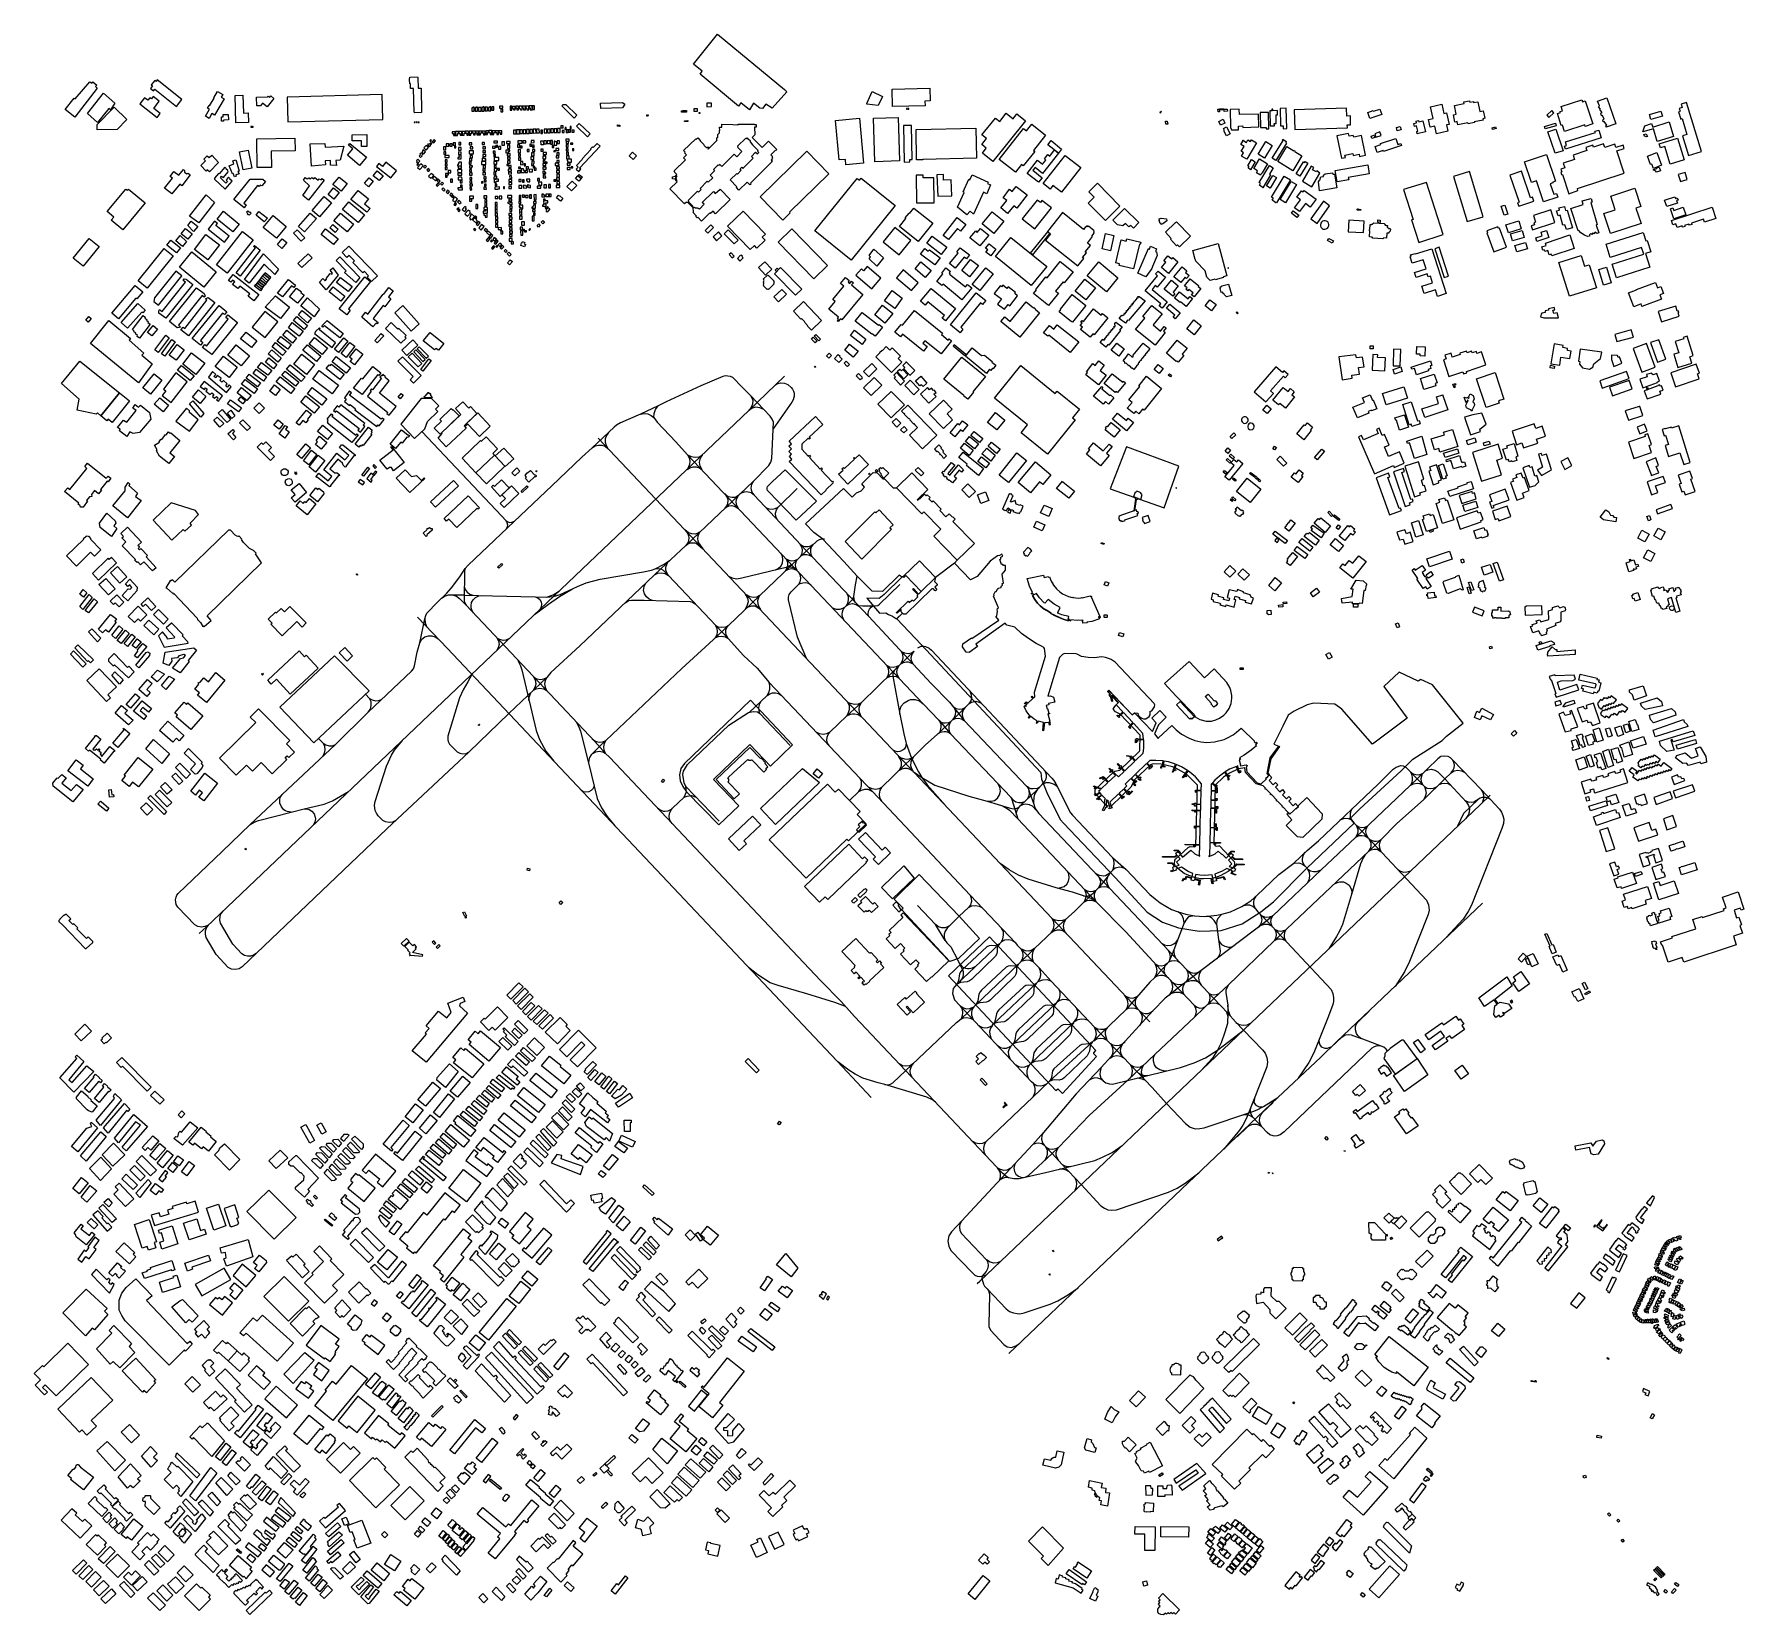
# Model space of a CAD drawing. Header units: metres. Extents: x -118 to 4032, y -3666 to 171.
import ezdxf

# ---------------------------------------------------------------- set-up
doc = ezdxf.new("R2010")
doc.units = ezdxf.units.M
for name, color, linetype in [('APRON', 1, 'Continuous'), ('CIVIL_BUILDING', 6, 'Continuous'), ('RUNWAY', 2, 'Continuous'), ('TAXIWAY', 5, 'Continuous'), ('TERMINAL', 3, 'Continuous')]:
    doc.layers.add(name, color=color, linetype=linetype)

msp = doc.modelspace()

# ---------------------------------------------------------------- linework, layer by layer
at = {"layer": 'APRON'}
for points in [[(772.1, -775.2), (804.9, -810.3), (829.8, -786.8), (836.3, -768.8), (861.3, -744.7), (856.2, -738.9), (863.9, -731.1), (845.9, -713.5), (820.9, -713.4), (772.1, -775.2)], [(882.1, -830.5), (862.4, -809.3), (872.1, -798.3), (870.6, -796.7), (917.3, -751.9), (904.3, -737.4), (921.9, -721), (936.7, -736.5), (940.6, -732.7), (956.6, -749.7), (925.3, -779.4), (930.1, -785.2), (882.1, -830.5)], [(954.2, -893.4), (979.7, -920.4), (1024.3, -877.6), (998.9, -850.8), (954.2, -893.4)], [(1707.9, -984.6), (1664.2, -938.7), (1662.2, -936.3), (1661.1, -933.3), (1661.2, -930.1), (1662.2, -927.2), (1664.3, -924.7), (1674.3, -914.3), (1704.7, -886.5), (1780.6, -962.3), (1731.6, -1008.5), (1707.9, -984.6)], [(1918.8, -893.1), (1927.9, -893.8), (1941.9, -908), (1946.3, -907.8), (1966.6, -929.9), (1975.1, -930), (2036.5, -992.9), (2041.5, -988.1), (2083, -1030.6), (2065.7, -1047.6), (2122.7, -1105.9), (2116, -1112.6), (2069.9, -1148), (2031.2, -1107.4), (1991.1, -1145.7), (1989.2, -1146.4), (1984.6, -1144.5), (1981.6, -1142.1), (1940.9, -1181.5), (1915.8, -1181), (1879.7, -1144.4), (1847.2, -1108.7), (1796, -1054.7), (1774, -1038.1), (1754.4, -1017.7), (1846.2, -932), (1867.2, -952.9), (1878.2, -942.1), (1889.1, -937.1), (1897.7, -928.5), (1890.7, -920.4), (1918.8, -893.1)], [(1017.2, -947.1), (1025.8, -956.1), (1012.8, -968.4), (1022.2, -977.9), (1058.1, -943.5), (1040.1, -925.4), (1017.2, -947.1)], [(2228.9, -1170.2), (2230, -1167.8), (2232.1, -1166.2), (2231.3, -1162.3), (2234.5, -1161.4), (2231.4, -1139.9), (2239.6, -1130.2), (2239.6, -1118.9), (2234.5, -1118.7), (2233.5, -1116.2), (2230.4, -1116.2), (2226.1, -1104.1), (2228.6, -1102.4), (2228.3, -1098.3), (2233.1, -1095.8), (2230.6, -1091.3), (2224.9, -1094.5), (2220.2, -1095.1), (2202.8, -1107.7), (2171.2, -1144.9), (2155, -1153.5), (2116, -1112.6), (2069.9, -1148), (2067.5, -1157.6), (2073.5, -1163.7), (2073.5, -1166.4), (2068.1, -1171.4), (2072, -1176.2), (2072.2, -1177.9), (2070.1, -1180), (2068.3, -1179.5), (2064.4, -1174.7), (2063.5, -1175.5), (2060.8, -1175.4), (1997.4, -1236.5), (1992, -1236.7), (1990, -1234.6), (1975.6, -1248.4), (2034.6, -1310.1), (2325.5, -1620.9), (2327.1, -1637.7), (2341.7, -1673.7), (2373.1, -1735.9), (2380.5, -1744), (2505.6, -1876), (2583.5, -1960.1), (2620.7, -1984.1), (2659.5, -1998.1), (2709.5, -2006.1), (2763.5, -2004.9), (2814.3, -1988.1), (2859.9, -1959.3), (2890.3, -1935.3), (2971.5, -1853.7), (3086.5, -1744.4), (3075.7, -1731.2), (3080.7, -1729), (3099.9, -1709.4), (3200.1, -1617.4), (3228.5, -1588.4), (3299.9, -1543.8), (3310.6, -1532.9), (3350.8, -1501.1), (3276.7, -1408.5), (3247.7, -1395.5), (3241.9, -1399.4), (3195.3, -1377.4), (3158.1, -1412.7), (3215.1, -1489.6), (3130.5, -1552.7), (3056.5, -1467.7), (3039.3, -1454.9), (2988.5, -1453), (2971.7, -1457), (2940.8, -1472.2), (2925.7, -1482.1), (2913.3, -1508.9), (2891.2, -1552.4), (2903.2, -1556.9), (2904.6, -1558.2), (2883.8, -1587.8), (2876.8, -1623), (2878.5, -1624.9), (2879.4, -1624.1), (2880.8, -1625.6), (2879.8, -1626.4), (2884.8, -1631.4), (2883.6, -1632.7), (2885.8, -1635.1), (2880, -1640.5), (2889.9, -1650.7), (2895.6, -1645.4), (2901.2, -1651.3), (2895.5, -1656.8), (2906, -1667.9), (2911.8, -1662.4), (2918.2, -1669.4), (2912.5, -1675), (2922.1, -1684.9), (2927.9, -1679.5), (2933.5, -1685.4), (2927.7, -1690.9), (2938.2, -1701.9), (2944, -1696.5), (2950.3, -1703.4), (2944.7, -1709), (2950.9, -1703.6), (2951.9, -1700.1), (2970.9, -1681.7), (3008.5, -1721.2), (3008, -1734.8), (2961.8, -1779.3), (2948.6, -1777.4), (2920.8, -1749.6), (2935.1, -1735.8), (2922.4, -1722.6), (2925.9, -1719.6), (2924.3, -1718.4), (2925.5, -1717.2), (2913.4, -1704.3), (2912.3, -1705.3), (2911.3, -1704.7), (2910.7, -1704.1), (2912.1, -1702.9), (2899.6, -1689.6), (2898.5, -1690.6), (2897.5, -1690.1), (2896.9, -1689.4), (2898.2, -1688.3), (2885.3, -1674.5), (2884.2, -1675.5), (2882.6, -1674.4), (2883.9, -1673.1), (2872.1, -1660.6), (2871.2, -1661.7), (2869.5, -1660.6), (2870.8, -1659.3), (2865.1, -1653.1), (2848.1, -1648.8), (2822, -1621.3), (2820.4, -1609.9), (2805.7, -1612.3), (2783.7, -1622.7), (2769.2, -1632.1), (2749, -1651.7), (2745.4, -1794.9), (2748.5, -1798.3), (2751, -1799.6), (2756.8, -1798.8), (2759.6, -1799.4), (2794.6, -1836.9), (2795.8, -1841.3), (2795.9, -1845.3), (2794.3, -1849.4), (2790.2, -1854.2), (2780.5, -1861.3), (2760.5, -1872.2), (2750.7, -1875.7), (2739.5, -1878.2), (2720.1, -1879.5), (2712, -1879), (2698.7, -1876.2), (2684.8, -1871.4), (2673.7, -1865.9), (2665.9, -1860.7), (2652, -1848.2), (2649.8, -1842.7), (2650.5, -1834.3), (2652.7, -1831.5), (2682.8, -1803), (2688.2, -1801.1), (2698.6, -1801.7), (2700.3, -1800.9), (2701.6, -1799), (2705.6, -1651.9), (2686, -1631.4), (2678.8, -1624.8), (2653.2, -1610.5), (2645.3, -1607.5), (2617.7, -1600.6), (2599, -1599.9), (2591.8, -1602.1), (2554, -1638), (2543.8, -1657.1), (2496.7, -1702), (2492.2, -1702.6), (2487.2, -1701.9), (2482.6, -1699.6), (2457.3, -1671.5), (2457.3, -1662.6), (2502.6, -1619.6), (2505.3, -1618), (2516.9, -1615.3), (2565.3, -1569.7), (2565.9, -1567.6), (2566.9, -1530.2), (2518.4, -1479.2), (2507, -1473.7), (2501.5, -1467.6), (2503.3, -1463.4), (2507.5, -1457.4), (2513.4, -1451.6), (2487.4, -1424.1), (2490.6, -1421.5), (2547.2, -1481.5), (2553.1, -1475.9), (2560.8, -1477.3), (2561.9, -1482.2), (2566.8, -1487.1), (2570.7, -1489.6), (2575, -1490.7), (2580.7, -1490.5), (2588.6, -1484.9), (2590.6, -1481.1), (2591.2, -1477.4), (2590.8, -1472.1), (2594.7, -1471.7), (2601.3, -1461.3), (2601.9, -1457), (2600.9, -1453.5), (2505.8, -1353), (2495.9, -1346.5), (2489.7, -1344.1), (2482.3, -1341.7), (2473.5, -1340.6), (2454.7, -1342.9), (2440.2, -1342), (2424.1, -1339.2), (2413.7, -1333.6), (2410.4, -1333.3), (2382.9, -1332.5), (2378.1, -1334.8), (2375.4, -1337), (2370.7, -1341.7), (2342.3, -1436.1), (2349.1, -1434.8), (2356.5, -1438.4), (2359.2, -1450.2), (2344.4, -1453.8), (2345.3, -1457.1), (2338.8, -1458.6), (2340.5, -1466.3), (2341.7, -1466), (2344.6, -1477), (2346.2, -1476.8), (2346.7, -1478.4), (2342.5, -1478.9), (2347.4, -1496.1), (2345.9, -1496.1), (2346.3, -1498.1), (2348.7, -1499.7), (2346.8, -1499.7), (2347.8, -1505.6), (2346.2, -1505.9), (2345.2, -1499.9), (2334, -1500.3), (2332.3, -1519.6), (2330.5, -1519.4), (2332.2, -1499.9), (2318.7, -1496.5), (2316.5, -1502.3), (2314.7, -1501.6), (2316.9, -1495.7), (2309.1, -1491.4), (2300.3, -1484.6), (2296.2, -1488.9), (2295, -1487.7), (2299.1, -1483.4), (2289.9, -1471.8), (2284.9, -1461.1), (2287.7, -1458.5), (2288.7, -1461.1), (2289.5, -1460.3), (2289, -1457.8), (2292.1, -1454.8), (2289.7, -1452.1), (2286.7, -1455), (2285.5, -1453.7), (2289.8, -1449.8), (2293.4, -1453.5), (2306, -1441.7), (2302.1, -1437.3), (2303.3, -1436.2), (2307.3, -1440.4), (2310.6, -1437.3), (2310.5, -1425.8), (2336.5, -1339), (2334.2, -1320.3), (2333.1, -1317.9), (2327.5, -1314.4), (2314, -1308), (2295.3, -1296.1), (2278.9, -1283.6), (2262.6, -1267.9), (2242.6, -1263.4), (2239, -1258.8), (2167.8, -1309.7), (2172.1, -1315.5), (2151.2, -1330), (2144.6, -1329), (2135.3, -1315.9), (2136.2, -1308.9), (2156.8, -1294.5), (2158, -1295.9), (2223.4, -1251.5), (2216.6, -1242.8), (2218.7, -1240.4), (2220.5, -1229.8), (2219.1, -1226.2), (2220.4, -1222.6), (2222.5, -1221.1), (2210.5, -1193), (2212.3, -1192.4), (2211.2, -1189.4), (2214.5, -1182.8), (2216.2, -1181.5), (2217.3, -1182), (2219.9, -1176.1), (2222.2, -1175.5), (2221.9, -1173.7), (2229, -1171.8), (2228.9, -1170.2)], [(1924, -1223), (1933.8, -1234.2), (1949, -1233.4), (1955.8, -1237.9), (1965.6, -1242), (1974.8, -1247.8), (1989.5, -1234.2), (1986.3, -1230.7), (1986.4, -1225.7), (1985.7, -1225.6), (1976.5, -1234.6), (1975.1, -1233.7), (1975.1, -1232.5), (2003.5, -1205.4), (2006.2, -1208.1), (2012, -1202.9), (2013.8, -1202.8), (2016, -1205), (2026.6, -1194.7), (2024.7, -1192.9), (2026.9, -1190.8), (2026.4, -1190.1), (2027.2, -1189.2), (2014.3, -1176.3), (2016, -1174.5), (2028.6, -1188.1), (2034.6, -1181.7), (1997.6, -1142.9), (1992.8, -1147.5), (1991.1, -1145.7), (1989.2, -1146.4), (1945, -1188.7), (1933.4, -1198.9), (1902.7, -1198.3), (1924, -1223)], [(477.7, -1462.2), (610.5, -1337.7), (694.7, -1423.1), (560.7, -1549.3), (477.7, -1462.2)], [(1543.5, -1748.4), (1592.5, -1702), (1531, -1638.2), (1619, -1553.3), (1669, -1605.9), (1722.9, -1554.3), (1620.4, -1445.2), (1460.2, -1599.2), (1451.9, -1611.8), (1448.3, -1626.4), (1449.8, -1641.4), (1456.2, -1655), (1465.6, -1668.1), (1543.5, -1748.4)], [(1666.3, -1784.2), (1755.7, -1877.6), (1854.4, -1783.1), (1858.2, -1787.1), (1901.5, -1745.7), (1879.7, -1722.9), (1886.9, -1716), (1834.4, -1661.2), (1826.2, -1669), (1807.3, -1649.3), (1666.3, -1784.2)], [(1969.8, -1928.3), (2030.2, -1868.6), (2127.6, -1970.1), (2176.8, -2023.7), (2126, -2072.8), (2104.3, -2080.1), (1987.6, -1953.6), (1991.1, -1950.5), (1969.8, -1928.3)], [(2362.3, -2393.2), (2366.9, -2389), (2378.1, -2400.6), (2460.3, -2310.6), (2453.8, -2304.1), (2453.8, -2301.5), (2459.2, -2295.9), (2200.6, -2020.3), (2101.3, -2114.8), (2362.3, -2393.2)], [(3239, -2315.2), (3207.4, -2272.8), (3205.4, -2271), (3203.3, -2270.6), (3201.8, -2271), (3173.5, -2291), (3160.6, -2303.6), (3160.8, -2310), (3158.2, -2315.5), (3186, -2353.6), (3239, -2315.2)]]:
    msp.add_lwpolyline(points, close=True, dxfattribs=at)
at = {"layer": 'CIVIL_BUILDING'}
for points in [[(1498.6, 74.1), (1503.3, 81.1), (1482.3, 98.3), (1540.9, 171.2), (1703.5, 36.6), (1708.6, 31.4), (1672.9, -8.1), (1658.2, 1.7), (1649.8, -9.1), (1643.3, -8.7), (1628.2, 3.4), (1618.1, -12.4), (1597.1, 4.4), (1591.3, -3.3), (1498.6, 74.1)], [(16.5, 55.9), (21.3, 52.3), (23.7, 55.5), (33.3, 47.5), (30.5, 43.9), (34.5, 40.3), (-19.5, -30.1), (-43.1, -11.7), (-21.1, 15.9), (-18.7, 13.9), (16.5, 55.9)], [(240.3, 12.3), (180.5, 60.2), (177.6, 56.6), (174.6, 59.1), (165.7, 48), (168.7, 45.6), (163.8, 39.5), (170.9, 33.8), (174.3, 37.9), (226.9, -4.3), (240.3, 12.3)], [(813.1, 65.7), (813.7, 40.1), (820.8, 40.2), (822.2, -19.2), (805.6, -19.6), (803.8, -17.7), (802.4, 39.7), (795.3, 39.3), (795.4, 50.7), (793.2, 50.8), (792.4, 61.3), (793.9, 66.8), (811.9, 67.3), (813.1, 65.7)], [(49.7, 27.9), (77.7, 3.5), (66.5, -12.5), (62.5, -9.3), (34.9, -42.9), (10.9, -21.3), (49.7, 27.9)], [(137.8, 2), (180.3, -30.8), (187.7, -21.1), (171.8, -8.8), (185.1, 8.3), (170.4, 19.6), (166, 13.9), (162.1, 16.9), (157.5, 10.9), (149.5, 17.1), (137.8, 2)], [(326.5, 32.4), (339.6, 24.8), (335.7, 18.1), (342.7, 14.1), (319.7, -25.6), (312.8, -21.6), (306.1, -33.1), (297.1, -27.8), (306.9, -10.9), (302.7, -8.5), (306.5, -2), (307.6, -2.6), (318.6, 16.3), (317.5, 16.9), (326.5, 32.4)], [(389.5, -20.2), (401.1, -19.9), (401.7, -43.4), (371.4, -44.2), (369.6, 22.6), (388.3, 23.1), (389.5, -20.2)], [(421.2, 18.6), (448.1, 19.4), (449.5, 21.1), (453.3, 18.1), (455.9, 21.5), (463.7, 15.2), (447, -5.5), (435.7, 3.6), (430.7, -2.7), (421.9, -3), (421.2, 18.6)], [(497.4, -41.4), (727.9, -35.5), (726.4, 24.5), (495.8, 18.5), (497.4, -41.4)], [(1162.4, -2.9), (1165.7, 0.4), (1172.4, 0.7), (1199.1, -25.5), (1192.4, -32.3), (1162.4, -2.9)], [(1256.6, 3.6), (1309.5, 5), (1315.3, 1.5), (1309.8, -7.7), (1257, -9.1), (1256.6, 3.6)], [(1526.1, 3.9), (1514.7, 3.7), (1514.9, -4.9), (1526.3, -4.7), (1526.1, 3.9)], [(1916.3, 32.2), (1940.7, 20.1), (1930.9, -2), (1902.7, 1.2), (1902.9, 3.2), (1916.3, 32.2)], [(1964.6, 37.6), (2056, 39.9), (2056.7, 9.2), (2044, 8.9), (2044.3, -2.3), (1965.7, -4.3), (1964.6, 37.6)], [(3266.9, -35.5), (3277.9, -33.1), (3271.6, -4.9), (3298.7, 1.1), (3303.7, -21.3), (3310.4, -19.9), (3316.6, -47.8), (3310.4, -49.1), (3313.8, -64.3), (3286, -70.5), (3281.9, -51.9), (3271.1, -54.3), (3266.9, -35.5)], [(3327.3, -24.4), (3333.8, -23.1), (3329.6, -2), (3352.9, 2.7), (3352.1, 7), (3366.4, 9.8), (3367.1, 6.1), (3375.6, 7.8), (3376.1, 5.3), (3386.2, 7.3), (3391, -16.4), (3399.7, -14.7), (3403.4, -33), (3398.6, -34), (3399.3, -37.1), (3377.9, -41.4), (3378.2, -43.3), (3362.7, -46.4), (3362.2, -43.8), (3338, -48.7), (3336.4, -40.9), (3330.8, -42.1), (3327.3, -24.4)], [(3588.6, -4.6), (3638.9, 11.9), (3640.5, 7), (3647.4, 9.2), (3665.7, -46.7), (3647.3, -52.8), (3646, -48.7), (3596.6, -64.8), (3591.6, -49.5), (3589.1, -50.4), (3579.6, -21.3), (3587.2, -18.8), (3586.4, -16.4), (3591.9, -14.6), (3588.6, -4.6)], [(3676.8, 8.5), (3699.3, 16.4), (3721.5, -46.3), (3698, -54.6), (3696.9, -51.4), (3699.3, -50), (3693.5, -40.9), (3691, -41.5), (3689.6, -36.3), (3692.8, -35.3), (3689.3, -26), (3686.7, -26.8), (3685.4, -20.4), (3687.9, -19), (3682.8, -11.7), (3683.9, -11.1), (3679.5, -5.1), (3681.8, -3.1), (3676.8, 8.5)], [(3897.6, -122.9), (3929.2, -113.7), (3893.1, 5.2), (3880.3, 1.3), (3882.7, -6.7), (3875.3, -9), (3877.3, -15.7), (3873.6, -16.9), (3879, -34.7), (3882.2, -33.8), (3893.9, -72.3), (3883.2, -75.5), (3897.6, -122.9)], [(75.8, -5.6), (106.8, -35.5), (82.8, -60.4), (34.2, -61.3), (34.4, -47.7), (75.8, -5.6)], [(352.8, -23.4), (353.1, -36.8), (340.9, -37.1), (341, -40.1), (336.5, -40.3), (336.2, -29.5), (340.4, -29.4), (340.3, -23.7), (352.8, -23.4)], [(946.2, -7.6), (944, -7.6), (944, -15.6), (950.1, -15.6), (950.1, -6.3), (946.2, -6.3), (946.2, -7.6)], [(958.2, -15.5), (958.2, -6), (954.2, -6), (954.2, -7.3), (951.9, -7.3), (951.9, -15.5), (958.2, -15.5)], [(966.4, -15.4), (966.4, -6.6), (960, -6.6), (960, -15.4), (966.4, -15.4)], [(968.1, -15.4), (974.2, -15.4), (974.2, -5.5), (970.6, -5.5), (970.6, -7), (968.1, -7), (968.1, -15.4)], [(982.5, -14.9), (982.5, -6), (976.4, -6), (976.4, -14.9), (982.5, -14.9)], [(990.5, -5.1), (986.9, -5.1), (986.9, -6.6), (984.5, -6.6), (984.5, -14.6), (990.5, -14.6), (990.5, -5.1)], [(992.9, -5.3), (992.9, -13.3), (997.9, -13.3), (997.9, -5.3), (992.9, -5.3)], [(1019, -3.5), (1011.6, -3.5), (1011.6, -8.5), (1019, -8.5), (1019, -3.5)], [(1019.2, -11), (1014.2, -11), (1014.2, -17), (1019.2, -17), (1019.2, -11)], [(1041.4, -13.6), (1041.4, -3.3), (1037.5, -3.3), (1037.5, -13.6), (1041.4, -13.6)], [(1045.5, -9.4), (1045.5, -12.3), (1049.7, -12.3), (1049.7, -4.1), (1042.7, -4.1), (1042.7, -9.4), (1045.5, -9.4)], [(1057.6, -3.7), (1050.9, -3.8), (1050.9, -8.1), (1053.1, -8.1), (1053.1, -12.8), (1057.7, -12.8), (1057.6, -3.7)], [(1066.4, -12.5), (1066, -3.5), (1058.8, -3.8), (1059, -9.2), (1061.7, -9.1), (1061.9, -12.7), (1066.4, -12.5)], [(1069.6, -7.8), (1069.7, -12.7), (1074.3, -12.6), (1074.1, -3.4), (1067.2, -3.5), (1067.3, -7.9), (1069.6, -7.8)], [(1082.4, -12.2), (1082.3, -3.2), (1075.3, -3.3), (1075.3, -8.7), (1078, -8.7), (1078, -12.2), (1082.4, -12.2)], [(1090.6, -12.1), (1090.4, -2.9), (1083.4, -3.1), (1083.5, -7.7), (1085.5, -7.7), (1085.6, -12.2), (1090.6, -12.1)], [(1091.7, -11.5), (1096, -11.5), (1096, -2.4), (1091.7, -2.4), (1091.7, -11.5)], [(1368.3, -25.1), (1368.3, -26.8), (1370.2, -26.7), (1370.1, -25.1), (1368.3, -25.1)], [(1371.5, -25.1), (1371.5, -26.4), (1372.8, -26.4), (1372.7, -25), (1371.5, -25.1)], [(1453.2, -15.2), (1456.2, -15.2), (1456.2, -14.1), (1465.5, -13.9), (1465.6, -18), (1453.3, -18.2), (1453.2, -15.2)], [(1460.8, -41.1), (1460.7, -38.8), (1468.4, -38.5), (1468.5, -40.8), (1460.8, -41.1)], [(1491.8, -9.6), (1482.8, -9.8), (1482.9, -16), (1492, -15.8), (1491.8, -9.6)], [(1496.4, -18.7), (1497.8, -18.7), (1497.8, -21.4), (1496.4, -21.4), (1496.4, -18.7)], [(1827.3, -38), (1885.4, -32.9), (1895.1, -142.2), (1852, -146), (1850.9, -132.7), (1835.8, -134), (1827.3, -38)], [(1918.9, -32.8), (1978.9, -30.7), (1982.6, -136.5), (1922.6, -138.6), (1918.9, -32.8)], [(1999.7, -9.3), (1999.7, -10.8), (2001.5, -10.7), (2001.5, -9.2), (1999.7, -9.3)], [(2003.8, -9.2), (2003.8, -10.4), (2005.1, -10.4), (2005.1, -9.2), (2003.8, -9.2)], [(2288.5, -39), (2209.3, -137.9), (2183.7, -117.4), (2193.1, -105.7), (2182, -96.8), (2193.6, -82.4), (2182.3, -73.3), (2215.1, -32.4), (2225.7, -40.9), (2241.7, -20.9), (2258.1, -34), (2267.5, -22.2), (2288.5, -39)], [(2614.2, -18.7), (2615.1, -19.8), (2616.5, -18.6), (2615.6, -17.6), (2614.2, -18.7)], [(2616.5, -16.7), (2617.4, -17.7), (2618.5, -16.8), (2617.6, -15.8), (2616.5, -16.7)], [(2628.1, -40.3), (2632.5, -39.7), (2633.5, -47), (2629.1, -47.6), (2628.1, -40.3)], [(2758.6, -10.5), (2759.5, -17.1), (2755.9, -17.6), (2755.1, -10.9), (2758.6, -10.5)], [(2757.4, -40.6), (2768, -35.4), (2772.6, -44.7), (2762, -50), (2757.4, -40.6)], [(2770.1, -9.9), (2770.1, -12.8), (2759, -13.1), (2758.9, -10.2), (2770.1, -9.9)], [(2778.2, -10.4), (2778.5, -15.7), (2770.4, -16.1), (2770.1, -10.9), (2778.2, -10.4)], [(2853.6, -22.6), (2808.1, -23.9), (2807.4, -11.1), (2785.4, -11.6), (2786.1, -55.6), (2788.6, -60.9), (2805.6, -60.6), (2805.4, -52.1), (2815.1, -51.4), (2815.6, -55.3), (2854.9, -53.6), (2853.6, -22.6)], [(2858.1, -19.2), (2858.8, -55.2), (2872.5, -55), (2872.5, -58.3), (2878.9, -58.2), (2878.1, -18.8), (2858.1, -19.2)], [(2899.8, -14.4), (2888.8, -14.6), (2888.8, -11), (2886.1, -11), (2886.1, -14.5), (2881.6, -14.6), (2882.2, -51.5), (2892.4, -51.3), (2892.3, -45.7), (2897, -45.6), (2896.6, -24.8), (2899.9, -24.7), (2899.8, -14.4)], [(2906.2, -8.9), (2907.7, -51.6), (2913.7, -51.4), (2913.9, -58.3), (2923, -58), (2921.2, -8.4), (2906.2, -8.9)], [(2940.6, -12.1), (2942, -60), (3069.8, -56), (3069.5, -48.7), (3077.6, -48.5), (3076.9, -27.2), (3068.3, -27.4), (3067.7, -8.2), (2940.6, -12.1)], [(3119.2, -18.6), (3132.2, -14.2), (3132.8, -16), (3148.8, -10.5), (3153.3, -23.8), (3124.3, -33.7), (3119.2, -18.6)], [(3231.1, -45.4), (3237.5, -43.8), (3236.5, -39.8), (3242.7, -38.3), (3243.5, -41.5), (3253, -39.2), (3259.4, -66), (3239.5, -70.8), (3238, -64.7), (3240.6, -64.1), (3237.6, -51.6), (3232.8, -52.7), (3231.1, -45.4)], [(3565.8, -14.1), (3553.6, -25.3), (3558.7, -30.8), (3570.8, -19.5), (3565.8, -14.1)], [(3803.1, -23.6), (3830.9, -15.3), (3834.6, -27.8), (3806.8, -36.1), (3803.1, -23.6)], [(407.6, -53), (407.6, -54.5), (410.4, -54.4), (410.3, -52.9), (407.6, -53)], [(411.7, -52.9), (411.7, -54.2), (413.3, -54.2), (413.2, -52.8), (411.7, -52.9)], [(514.6, -81.1), (515, -111.8), (456.9, -112.7), (457.5, -152.2), (422.9, -152.7), (421.9, -82.5), (514.6, -81.1)], [(688.9, -72.5), (689, -101.6), (676.6, -101.6), (676.6, -88), (653.4, -88), (653.4, -72.7), (688.9, -72.5)], [(803.9, -42.1), (803.9, -43.5), (806.8, -43.4), (806.7, -41.9), (803.9, -42.1)], [(809.6, -41.8), (809.6, -43.3), (811.4, -43.3), (811.3, -41.7), (809.6, -41.8)], [(813.4, -42.3), (813.4, -43.3), (816.2, -43.3), (816.2, -42.3), (813.4, -42.3)], [(903.9, -74.8), (903.9, -65.8), (896.5, -65.8), (896.5, -70.1), (899.9, -70.1), (899.9, -74.8), (903.9, -74.8)], [(911.9, -69.8), (911.9, -65.4), (904.7, -65.4), (904.7, -74.6), (909, -74.6), (909, -69.8), (911.9, -69.8)], [(920.2, -65.1), (912.5, -65.1), (912.5, -69.6), (916.1, -69.6), (916.1, -74.1), (920.2, -74.1), (920.2, -65.1)], [(925.2, -73.8), (925.2, -68.9), (927.9, -68.9), (927.9, -64.7), (921, -64.7), (921, -73.8), (925.2, -73.8)], [(936.2, -73.7), (936.2, -64.4), (928.9, -64.4), (928.9, -68.8), (932.2, -68.8), (932.2, -73.6), (936.2, -73.7)], [(941.6, -73.6), (941.6, -68.8), (944.2, -68.8), (944.2, -64.5), (937.4, -64.5), (937.4, -73.6), (941.6, -73.6)], [(952.5, -73.5), (952.6, -64.2), (945.3, -64.2), (945.3, -68.6), (948.5, -68.6), (948.5, -73.5), (952.5, -73.5)], [(960.5, -64.3), (953.2, -64.3), (953.2, -68.5), (956.5, -68.5), (956.5, -73.1), (960.5, -73.1), (960.5, -64.3)], [(965.5, -73.1), (965.5, -68.5), (968.4, -68.5), (968.4, -64.1), (961.4, -64.1), (961.4, -73.1), (965.5, -73.1)], [(976.5, -64), (969.2, -64), (969.2, -68.1), (972.5, -68.1), (972.5, -72.8), (976.5, -72.8), (976.5, -64)], [(982, -72.1), (982, -67.2), (984.6, -67.2), (984.6, -63), (977.7, -63), (977.7, -72.1), (982, -72.1)], [(992.9, -72), (992.9, -62.7), (985.7, -62.7), (985.7, -67.1), (988.9, -67.1), (988.9, -71.9), (992.9, -72)], [(993.5, -72.4), (997.7, -72.5), (997.7, -67.7), (1000.5, -67.8), (1000.5, -63.4), (993.7, -63.3), (993.5, -72.4)], [(1009, -63), (1001.5, -63), (1001.5, -67.4), (1005, -67.4), (1005, -72.3), (1009, -72.3), (1009, -63)], [(1017, -63), (1009.4, -63.1), (1009.4, -67.2), (1013, -67.2), (1013.1, -71.8), (1017.1, -71.8), (1017, -63)], [(1051.5, -61.5), (1045, -61.5), (1045, -70.4), (1051.5, -70.4), (1051.5, -61.5)], [(1059.6, -61.3), (1052.9, -61.3), (1052.9, -70.3), (1059.6, -70.3), (1059.6, -61.3)], [(1061, -61), (1061, -70), (1067.4, -70), (1067.4, -61), (1061, -61)], [(1069, -69.8), (1075.5, -69.8), (1075.5, -60.8), (1069, -60.8), (1069, -69.8)], [(1083.6, -69.5), (1083.6, -60.5), (1077, -60.5), (1077, -69.5), (1083.6, -69.5)], [(1091.4, -60.1), (1084.8, -60.2), (1084.9, -69.3), (1091.5, -69.2), (1091.4, -60.1)], [(1092.8, -59.7), (1092.9, -68.8), (1099.9, -68.6), (1099.6, -59.5), (1092.8, -59.7)], [(1101.1, -59.4), (1101.4, -68.6), (1108.2, -68.3), (1107.9, -59.1), (1101.1, -59.4)], [(1115.7, -62), (1111.4, -62.1), (1111.5, -69.6), (1115.9, -69.5), (1115.7, -62)], [(1119.6, -59.4), (1119.6, -68.3), (1126.1, -68.3), (1126.1, -59.4), (1119.6, -59.4)], [(1134.2, -68.3), (1134.2, -59.2), (1127.7, -59.2), (1127.7, -68.3), (1134.2, -68.3)], [(1142.5, -67.8), (1142.5, -58.9), (1135.7, -58.9), (1135.7, -67.8), (1142.5, -67.8)], [(1150.4, -58.5), (1143.9, -58.5), (1143.9, -67.5), (1150.4, -67.5), (1150.4, -58.5)], [(1158.9, -58.1), (1152.1, -58.1), (1152.1, -67.1), (1158.9, -67.1), (1158.9, -58.1)], [(1165.7, -55.9), (1165.7, -51.6), (1160, -51.6), (1160, -55.9), (1165.7, -55.9)], [(1167.9, -67.8), (1167.9, -62.6), (1163, -62.6), (1163, -67.8), (1167.9, -67.8)], [(1172.9, -59.2), (1173.1, -55.1), (1170.3, -55), (1170.1, -59), (1172.9, -59.2)], [(1177.7, -60.8), (1173.1, -60.8), (1173.1, -67.3), (1177.7, -67.3), (1177.7, -60.8)], [(1179, -61), (1179, -66.8), (1183.6, -66.8), (1183.6, -61), (1179, -61)], [(1183, -58.6), (1185.5, -58.6), (1185.5, -52.5), (1183, -52.5), (1183, -58.6)], [(1192.8, -61.5), (1187.1, -61.5), (1187.2, -66.5), (1192.8, -66.4), (1192.8, -61.5)], [(1205, -45.5), (1198.4, -52.4), (1224.9, -77.9), (1231.5, -71), (1205, -45.5)], [(1297.9, -49), (1303.5, -49.6), (1303.2, -52.9), (1297.5, -52.3), (1297.9, -49)], [(1460.5, -241), (1424.8, -204.2), (1442.2, -187.1), (1440.3, -185.6), (1441.8, -184.2), (1439.8, -181.1), (1439.2, -178.4), (1440.2, -174.4), (1441.7, -172.5), (1440.1, -170.8), (1442.1, -169.5), (1436.3, -163.8), (1437.3, -162.8), (1435.3, -160.8), (1462.7, -133.5), (1458.2, -129.1), (1465.5, -121.5), (1460.4, -117), (1462.1, -115.5), (1458, -111.4), (1487.8, -83.2), (1488.6, -84), (1492.7, -80.2), (1498.8, -86.6), (1498.1, -87.4), (1508.4, -97.5), (1507.5, -98.4), (1513.9, -104.7), (1515.8, -102.8), (1518.5, -102.7), (1519.2, -103.3), (1519.2, -104.5), (1516.7, -107.1), (1517.9, -108.3), (1539.8, -86.4), (1539, -85.7), (1539, -80.2), (1541.1, -78.6), (1541, -72.5), (1545.5, -68), (1545.4, -64.3), (1544.6, -63.4), (1545.8, -62.3), (1545.7, -54.5), (1551.3, -54.5), (1551.3, -47.6), (1577.9, -47.8), (1589.8, -48.7), (1590.8, -48.7), (1590.8, -47.2), (1630.6, -47), (1630.7, -47.8), (1634.6, -47.7), (1634.6, -54.6), (1630.7, -54.7), (1630.8, -73.1), (1624.7, -79.9), (1648.8, -104.1), (1664.7, -88.2), (1684.4, -108.7), (1681.9, -111.2), (1681.3, -110.6), (1670.3, -121.6), (1673.6, -124.6), (1673.1, -129.1), (1673.7, -129.1), (1673.6, -131.7), (1672.9, -131.7), (1670.8, -134.4), (1673.8, -137.3), (1620.6, -190.8), (1622.1, -192.3), (1620, -194.4), (1618.4, -192.9), (1617.8, -193.6), (1612.2, -188.1), (1592.7, -207.3), (1586.5, -201.2), (1587.5, -199.5), (1571.4, -182.7), (1587.6, -167.3), (1588.7, -168.4), (1598.3, -158.8), (1595.4, -155.6), (1599.3, -151.8), (1602.2, -154.8), (1627.3, -129.9), (1622.7, -125.4), (1633, -115), (1637.9, -119.6), (1641.1, -116.2), (1637.7, -112.8), (1639.2, -111.2), (1625.9, -98), (1626.6, -97.1), (1620.4, -90), (1620.3, -88.8), (1614.7, -83.4), (1614.7, -82.5), (1612.7, -80.5), (1610.7, -82.7), (1608.9, -81.1), (1588.9, -100.9), (1589.9, -101.8), (1588.7, -103), (1599.6, -113.9), (1587.2, -126.3), (1580.9, -119.9), (1551, -150.1), (1546.5, -145.4), (1546.7, -144.7), (1543.6, -147.9), (1541.8, -146), (1530.6, -157.3), (1533.1, -160.4), (1522.8, -170.9), (1529.1, -177.2), (1518, -188.1), (1515.8, -185.9), (1498.2, -203.5), (1500.6, -206), (1494.5, -212.1), (1492, -209.8), (1469.1, -232.9), (1470.1, -233.8), (1470.2, -235.6), (1472.4, -238.3), (1479.9, -245.8), (1479.9, -246.7), (1482.5, -249.4), (1483.7, -249.8), (1484.6, -249.1), (1486.2, -250.7), (1491.2, -250.2), (1492.4, -251.5), (1493.1, -250.9), (1494.1, -251.9), (1494.6, -251.4), (1496.5, -253.4), (1508.4, -241.8), (1503.6, -237), (1530.4, -210.9), (1535.1, -215.8), (1546.7, -204.7), (1571.3, -230), (1535.5, -264.7), (1529.6, -258.6), (1523.7, -264.4), (1522, -262.6), (1501.7, -282.8), (1492.4, -273.3), (1490.9, -274.8), (1487.9, -271.7), (1489.5, -270.2), (1481.5, -261.4), (1482.2, -260), (1481.3, -250.5), (1470.9, -239.7), (1468.2, -237.5), (1466.4, -237.5), (1465.3, -236.6), (1460.5, -241)], [(1991.9, -50.5), (1993.9, -139.3), (2007.4, -139), (2007.2, -133.1), (2013.4, -133), (2011.5, -50.1), (1991.9, -50.5)], [(2167.4, -56.6), (2169.3, -129.6), (2039.1, -133), (2039.2, -133.7), (2024, -134.1), (2022.6, -60.4), (2167.4, -56.6)], [(2303.5, -47.5), (2337.1, -74), (2308, -111), (2311, -113.4), (2282.9, -148.7), (2278.8, -145.5), (2263.9, -164), (2224.4, -132.6), (2283.5, -57.4), (2291, -63.3), (2303.5, -47.5)], [(2769, -58.1), (2776.6, -54), (2785.5, -70.5), (2776, -75.5), (2769.5, -63.4), (2771.3, -62.4), (2769, -58.1)], [(3103.8, -75), (3085, -78.9), (3084, -74.5), (3073.8, -76.6), (3072.4, -69.6), (3044.1, -75.5), (3055.3, -130), (3065.1, -128), (3063.9, -122.1), (3082.9, -118.1), (3084, -123.4), (3098.5, -120.4), (3099.5, -125.6), (3113.6, -122.7), (3103.8, -75)], [(3127.3, -76.7), (3134.9, -74.2), (3136.6, -79.6), (3129, -82), (3127.3, -76.7)], [(3136.1, -70.3), (3139.1, -78.9), (3151.7, -74.5), (3148.7, -65.9), (3136.1, -70.3)], [(3137, -101.2), (3150.6, -96.7), (3149.8, -94.3), (3187.1, -81.8), (3192, -96.3), (3199.1, -93.9), (3200.8, -99), (3157.5, -113.6), (3156.6, -110.9), (3141.8, -115.8), (3137, -101.2)], [(3188.9, -55.1), (3198.1, -52.8), (3200.1, -61), (3190.9, -63.3), (3188.9, -55.1)], [(3429.4, -54), (3430.6, -57.8), (3422.1, -60.5), (3420.9, -56.5), (3429.4, -54)], [(3548, -52.5), (3574.7, -44.7), (3576.6, -50.9), (3549.9, -58.8), (3548, -52.5)], [(3556.7, -66), (3576, -59.7), (3593.4, -111.7), (3574.3, -117.4), (3556.7, -66)], [(3599, -90.5), (3671.8, -67.6), (3670.8, -64.4), (3680, -61.5), (3686.1, -80.7), (3599.3, -108.1), (3597.1, -100.9), (3601.8, -99.4), (3599, -90.5)], [(3808.3, -45.3), (3811.3, -54.7), (3851, -41.9), (3861.5, -77), (3821.9, -88.9), (3812.5, -58.3), (3787, -66.2), (3791.9, -51.3), (3808.3, -45.3)], [(3795.1, -70.5), (3798.1, -77.5), (3795.8, -78.3), (3795.4, -77.1), (3792.6, -78.1), (3791.9, -75.7), (3790.9, -76.1), (3789.6, -72.3), (3795.1, -70.5)], [(3827, -95.2), (3871.1, -81.5), (3887.3, -133.8), (3853.4, -144.4), (3840.1, -101.5), (3829.9, -104.6), (3827, -95.2)], [(312.6, -122.1), (329.1, -140.1), (307.5, -162.6), (301.8, -158.4), (299, -161.2), (285.9, -147.6), (297.8, -136.2), (293.5, -131.8), (301.7, -123.8), (306.1, -128.4), (312.6, -122.1)], [(401, -110.1), (409.7, -154.2), (388.6, -158.4), (380, -114.3), (401, -110.1)], [(633, -100.7), (624.4, -134.9), (614.3, -135.4), (615.5, -147.9), (601.3, -147), (600.7, -135.6), (588.2, -136.1), (588.6, -146.3), (554.6, -149), (551.8, -95), (587.2, -94.3), (588.2, -102.8), (633, -100.7)], [(648.2, -93.8), (688.2, -127.5), (671.5, -147.2), (642.1, -122.4), (654.8, -107.3), (644.3, -98.4), (648.2, -93.8)], [(819.2, -121.6), (815.9, -124.7), (819.2, -128.2), (823.8, -123.8), (822.7, -122.7), (825, -120.4), (821.6, -116.8), (817.9, -120.3), (819.2, -121.6)], [(823.2, -117), (826.9, -119.9), (831.5, -114.1), (826.2, -109.9), (823.2, -113.7), (824.8, -115), (823.2, -117)], [(833.3, -110), (838.8, -104.2), (833.2, -98.9), (827.7, -104.7), (833.3, -110)], [(839.6, -96.5), (838, -95.3), (836.3, -97.6), (841.9, -101.7), (844.9, -97.5), (840.9, -94.7), (839.6, -96.5)], [(845.8, -86.7), (843.7, -85.5), (842.3, -88), (844.4, -89.1), (845.8, -86.7)], [(843.1, -93.9), (845.9, -96.1), (847.3, -94.2), (844.6, -92.1), (843.1, -93.9)], [(848.1, -89.7), (851.6, -92.5), (855.8, -87.5), (852.4, -84.6), (848.1, -89.7)], [(881.1, -102.6), (875.6, -102.6), (875.6, -109.3), (881.1, -109.3), (881.1, -102.6)], [(880.9, -120.3), (880.9, -114.3), (876.2, -114.3), (876.2, -120.3), (880.9, -120.3)], [(878.6, -127.9), (889, -127.9), (889, -123.1), (878.6, -123.1), (878.6, -127.9)], [(888.2, -100.5), (888.2, -94.9), (881.9, -94.9), (881.9, -100.5), (888.2, -100.5)], [(896.7, -100.3), (896.7, -94.6), (890.4, -94.6), (890.4, -100.3), (896.7, -100.3)], [(898.9, -98.5), (904.1, -98.5), (904.1, -92.9), (898.9, -92.9), (898.9, -98.5)], [(905.6, -104.4), (905.6, -100.3), (901.7, -100.3), (901.7, -104.4), (905.6, -104.4)], [(913, -128), (910.2, -128.1), (910.4, -131.7), (918.4, -131.3), (918, -122.5), (912.8, -122.7), (913, -128)], [(918.1, -110.1), (918.1, -103.8), (911.5, -103.8), (911.5, -110.1), (918.1, -110.1)], [(917.9, -115.3), (911.6, -114.4), (911.6, -121.1), (917.9, -121.1), (917.9, -115.3)], [(917.5, -91.5), (912.4, -91.5), (912.4, -97.6), (917.5, -97.6), (917.5, -91.5)], [(944.4, -97.4), (944.4, -92.3), (937.4, -92.3), (937.4, -97.4), (944.4, -97.4)], [(947.9, -119.4), (947.9, -112.3), (937.6, -112.3), (937.6, -119.4), (947.9, -119.4)], [(945.9, -123), (940.1, -123), (940.1, -129.3), (945.9, -129.3), (945.9, -123)], [(946.6, -102.5), (940.4, -102.5), (940.4, -107.4), (946.6, -107.4), (946.6, -102.5)], [(969.2, -96.5), (975, -96.5), (975, -91.4), (969.2, -91.4), (969.2, -96.5)], [(977.6, -116.3), (977.5, -111.6), (970.6, -111.6), (970.6, -116.3), (977.6, -116.3)], [(977.9, -125.8), (977.9, -120.5), (970.7, -120.5), (970.7, -125.8), (977.9, -125.8)], [(971.1, -102.3), (971.1, -106.9), (977.4, -106.9), (977.4, -102.3), (971.1, -102.3)], [(994.6, -101.2), (994.6, -105.4), (1000.5, -105.3), (1000.4, -101), (994.6, -101.2)], [(996.2, -118), (1001, -118), (1001, -113.1), (996.2, -113.1), (996.2, -118)], [(997.1, -120.4), (997.1, -126.4), (1001.6, -126.4), (1001.6, -120.4), (997.1, -120.4)], [(998.2, -87.7), (1006, -87.7), (1006, -93.1), (998.3, -93.2), (998.2, -87.7)], [(1002.5, -98.6), (1002.6, -103.3), (1006.4, -103.2), (1006.3, -98.5), (1002.5, -98.6)], [(1014.5, -108.3), (1014.6, -101.3), (1008.6, -101.1), (1008.5, -108.1), (1014.5, -108.3)], [(1023.5, -98.1), (1023.5, -90.1), (1017, -90.1), (1017, -98.1), (1023.5, -98.1)], [(1033.3, -116.5), (1033.2, -112.9), (1036.7, -112.8), (1036.7, -110.4), (1026.7, -110.7), (1026.8, -116.6), (1033.3, -116.5)], [(1037.1, -93.8), (1037.1, -88.9), (1028.6, -88.9), (1028.6, -93.8), (1037.1, -93.8)], [(1029.5, -124.1), (1037, -124.1), (1037, -118.1), (1031.9, -118.1), (1031.9, -120.2), (1029.5, -120.2), (1029.5, -124.1)], [(1030.7, -97.8), (1030.7, -106), (1036.6, -106), (1036.6, -97.8), (1030.7, -97.8)], [(1054.8, -97.6), (1055.3, -103.3), (1061, -102.7), (1060.5, -97), (1054.8, -97.6)], [(1055.6, -87.8), (1055.9, -93.4), (1066.2, -93), (1065.9, -87.6), (1055.6, -87.8)], [(1062, -116.5), (1062, -108.9), (1056.4, -108.9), (1056.4, -116.5), (1062, -116.5)], [(1062.1, -125), (1061.9, -119.5), (1057.2, -119.7), (1057.4, -125.2), (1062.1, -125)], [(1065.9, -105), (1065.9, -100.5), (1062.2, -100.5), (1062.2, -105), (1065.9, -105)], [(1075.5, -88), (1068, -87.9), (1067.9, -92.5), (1075.4, -92.6), (1075.5, -88)], [(1078.5, -108.6), (1078.5, -113.6), (1083, -113.6), (1083, -108.6), (1078.5, -108.6)], [(1095.8, -103.8), (1095.8, -98), (1088.4, -98), (1088.4, -95.9), (1085.1, -95.9), (1085.1, -100.9), (1091.4, -100.9), (1091.4, -103.8), (1095.8, -103.8)], [(1087.8, -86.7), (1088, -92.3), (1095.5, -92), (1095.5, -86.6), (1087.8, -86.7)], [(1095.2, -117), (1088.7, -117), (1088.7, -123.8), (1095.2, -123.8), (1095.2, -117)], [(1096.7, -108.5), (1091.1, -108.5), (1091.1, -113.3), (1096.7, -113.3), (1096.7, -108.5)], [(1112, -87.5), (1117.5, -87.3), (1117.9, -97.4), (1112.3, -97.5), (1112, -87.5)], [(1117.1, -112.9), (1117.1, -107.9), (1112, -107.9), (1112, -112.9), (1117.1, -112.9)], [(1125.5, -116), (1117.6, -116), (1117.6, -120.9), (1125.5, -120.9), (1125.5, -116)], [(1125, -87.6), (1118.9, -87.6), (1118.9, -95.3), (1125, -95.3), (1125, -87.6)], [(1133.9, -87.6), (1127.1, -87.6), (1127.1, -94.5), (1133.9, -94.5), (1133.9, -87.6)], [(1140.1, -87), (1135.2, -87), (1135.3, -95.9), (1140.2, -95.8), (1140.1, -87)], [(1142.9, -103.6), (1143, -99.3), (1139.3, -99.1), (1139.2, -103.5), (1142.9, -103.6)], [(1146.7, -111.7), (1143, -112.1), (1143.2, -114.2), (1146.9, -113.8), (1146.7, -111.7)], [(1146.7, -88.3), (1143.6, -88.4), (1143.8, -98.4), (1150.3, -98.3), (1150.2, -89.9), (1146.7, -89.9), (1146.7, -88.3)], [(1155.4, -111.1), (1155.4, -106.5), (1148.4, -106.5), (1148.4, -111.1), (1155.4, -111.1)], [(1148.7, -129), (1155.7, -129), (1155.7, -124.1), (1148.7, -124.1), (1148.7, -129)], [(1156.4, -116.6), (1150.1, -116.6), (1150.1, -122.8), (1156.4, -122.8), (1156.4, -116.6)], [(1151.6, -94.5), (1156.6, -94.5), (1156.6, -87.3), (1151.6, -87.3), (1151.6, -94.5)], [(1180.6, -88.3), (1180.6, -83.3), (1172.6, -83.3), (1172.6, -88.3), (1180.6, -88.3)], [(1179.1, -89.6), (1173, -89.6), (1173, -94.1), (1179.1, -94.1), (1179.1, -89.6)], [(1178.2, -111.6), (1178.2, -106.8), (1173, -106.8), (1173, -111.6), (1178.2, -111.6)], [(1177.9, -102.9), (1177.9, -96.4), (1173.2, -96.4), (1173.2, -102.9), (1177.9, -102.9)], [(1178.9, -122.3), (1178.9, -115.4), (1173.6, -115.4), (1173.6, -122.3), (1178.9, -122.3)], [(1180.8, -131.1), (1180.7, -124.4), (1173.8, -124.5), (1174.1, -131.2), (1180.8, -131.1)], [(1183.6, -95.5), (1189.7, -95.5), (1189.7, -93), (1183.6, -93), (1183.6, -95.5)], [(1188.2, -111.3), (1191.6, -111.3), (1191.6, -107.1), (1188.2, -107.1), (1188.2, -111.3)], [(1248.3, -94.1), (1239, -104), (1237, -102.2), (1232.1, -107.4), (1233.4, -108.5), (1211.9, -131.6), (1212.8, -132.4), (1198.1, -147.3), (1202.1, -151.5), (1197.5, -156.1), (1203.6, -162.5), (1209.1, -156.8), (1205.8, -153.7), (1255.3, -100.7), (1248.3, -94.1)], [(1334.4, -115.5), (1343.5, -124.3), (1335.4, -132.7), (1326.3, -123.9), (1334.4, -115.5)], [(1643.8, -223.6), (1757.5, -112.8), (1810.9, -167.7), (1715.1, -261), (1716.8, -262.8), (1698.9, -280.2), (1643.8, -223.6)], [(2358.8, -109.8), (2368.5, -117.5), (2329.2, -166.6), (2311.6, -152.5), (2306.2, -159.2), (2328.5, -177.1), (2319.5, -188.3), (2292.4, -166.6), (2317.8, -134.9), (2329.9, -144.5), (2338, -134.3), (2334.5, -131.5), (2342.8, -121.1), (2347, -124.5), (2358.8, -109.8)], [(2384.5, -123.3), (2422.2, -152.5), (2375.6, -212.5), (2354.9, -196.5), (2348.5, -204.8), (2331.5, -191.6), (2384.5, -123.3)], [(2350.4, -87.2), (2375.8, -108.1), (2368.5, -117.5), (2342.5, -97), (2350.4, -87.2)], [(2836.9, -85.3), (2849.4, -92.9), (2825.7, -132.4), (2813, -124.7), (2817.8, -116.7), (2811.8, -113.1), (2818.9, -101.2), (2811.2, -96.6), (2816.3, -88.1), (2815.7, -86.2), (2817.5, -85.7), (2818, -87.7), (2824.7, -91.8), (2828.4, -85.5), (2834.5, -89.2), (2836.9, -85.3)], [(2872.1, -89.2), (2887.4, -98.7), (2868.3, -129.6), (2853, -120.1), (2872.1, -89.2)], [(2913.1, -83.7), (2921.3, -89.3), (2919.9, -91.6), (2922.1, -93), (2896.4, -135.2), (2887.5, -129.7), (2913.6, -86.8), (2911.8, -85.7), (2913.1, -83.7)], [(2922.9, -101.8), (2939.7, -112.1), (2940.4, -110.9), (2943.2, -112.7), (2942.4, -113.8), (2959, -124), (2937, -160.2), (2900.9, -138.1), (2922.9, -101.8)], [(3500, -138.8), (3553.2, -121.1), (3574.7, -185.7), (3568.2, -187.9), (3568.8, -189.6), (3562.4, -191.8), (3571, -217.4), (3577.4, -215.3), (3580.5, -224.4), (3546, -235.9), (3528.8, -184.4), (3516.6, -188.5), (3500, -138.8)], [(3738.9, -98), (3721.7, -103.6), (3719.1, -95.8), (3694.8, -103.8), (3691.9, -94.9), (3667.1, -103.1), (3665.4, -98.1), (3648.8, -103.6), (3651.4, -111.5), (3618.1, -122.6), (3621.4, -132.6), (3593.4, -141.8), (3597.3, -153.6), (3588.2, -156.6), (3590.2, -162.6), (3587.6, -163.5), (3589.6, -169.7), (3591.8, -169), (3607.4, -216), (3629.6, -208.6), (3628, -203.7), (3741.9, -166.1), (3723.9, -111.8), (3741.5, -105.9), (3738.9, -98)], [(3808.8, -144.2), (3805.8, -145.4), (3798, -125), (3821, -116.2), (3832.7, -146.9), (3812.8, -154.6), (3808.8, -144.2)], [(260.5, -170.3), (239.9, -196.6), (235.1, -192.7), (215.5, -216.6), (197.9, -202.2), (217.5, -178.3), (212.1, -173.9), (220.8, -161.9), (232.9, -171.4), (243.8, -157.1), (246.6, -159.9), (246.8, -163.9), (252.4, -167.7), (255.3, -166.4), (260.5, -170.3)], [(319.7, -180.5), (345.5, -205.4), (361.9, -185.3), (355.8, -180.3), (356.6, -178.8), (353, -176), (347.9, -182.4), (348.1, -183.9), (350.7, -186), (346.6, -190.5), (333.7, -177.1), (336.6, -173.1), (341.2, -176.8), (352.8, -163.1), (351.7, -159.7), (347.2, -155.8), (348, -154.6), (344.2, -151.8), (331, -168.1), (328.9, -166.6), (319.7, -178.3), (319.7, -180.5)], [(373, -139), (379.6, -161.1), (376.1, -162.4), (379, -167.6), (371.2, -170.6), (371.9, -173.1), (367.5, -175), (364.3, -167), (363, -167.4), (355.3, -148.2), (366.5, -143.9), (363.9, -135.9), (370.8, -133.4), (373, -139)], [(714.4, -160.6), (728.8, -172.3), (719.1, -184.1), (704.8, -172.4), (714.4, -160.6)], [(712.7, -150.1), (747.3, -177.6), (761, -160.3), (735, -139.7), (727.1, -149.6), (718.6, -142.8), (712.7, -150.1)], [(809.5, -135.6), (811.4, -137.4), (809.8, -139.1), (812.8, -142.1), (817.6, -137.3), (812.7, -132.4), (809.5, -135.6)], [(815.4, -143.7), (813.7, -142.3), (810.6, -146.2), (812.3, -147.6), (815.4, -143.7)], [(825.6, -148.3), (820.2, -143.6), (812.4, -152.5), (817.8, -157.2), (825.6, -148.3)], [(830.1, -154.2), (833.8, -150.3), (830.6, -147.1), (826.8, -151), (830.1, -154.2)], [(837.9, -162.4), (841.9, -159.1), (838.6, -155), (834.5, -158.3), (837.9, -162.4)], [(884.1, -133.5), (879.2, -133.5), (879.2, -139.5), (884.1, -139.5), (884.1, -133.5)], [(884.5, -151.3), (879.2, -151.3), (879.2, -156.9), (884.5, -156.9), (884.5, -151.3)], [(879.4, -148.5), (884.6, -148.5), (884.6, -143.1), (879.4, -143.1), (879.4, -148.5)], [(892.9, -159.9), (886.7, -159.9), (886.7, -165.6), (892.9, -165.6), (892.9, -159.9)], [(919.1, -147.8), (918.9, -139.6), (912.7, -139.7), (912.8, -142.6), (910.9, -142.6), (911, -146), (909, -146.1), (909, -148.1), (919.1, -147.8)], [(919.8, -164), (919.7, -157.6), (909.5, -157.8), (909.7, -164.2), (919.8, -164)], [(910.2, -170.8), (920, -170.8), (920, -166), (910.2, -166), (910.2, -170.8)], [(919.4, -154.1), (919.4, -149.1), (910.7, -149.1), (910.7, -154.1), (919.4, -154.1)], [(942.7, -144.3), (942.7, -138.5), (938, -138.5), (938, -144.3), (942.7, -144.3)], [(943.7, -130.8), (938.2, -130.8), (938.2, -135.9), (943.7, -135.9), (943.7, -130.8)], [(944.6, -171.3), (944.6, -165.6), (938.5, -165.6), (938.5, -171.3), (944.6, -171.3)], [(945.5, -150.4), (945.5, -148.1), (938.6, -148.1), (938.6, -153.3), (944.1, -153.3), (944.1, -150.4), (945.5, -150.4)], [(943.5, -162.1), (943.5, -157.4), (938.6, -157.4), (938.6, -162.1), (943.5, -162.1)], [(967.3, -138.2), (967.5, -145.3), (978, -145.1), (977.8, -138), (967.3, -138.2)], [(973.8, -131.1), (973.8, -129.4), (969.3, -129.5), (969.3, -136.1), (978.1, -136), (978, -131), (973.8, -131.1)], [(977.6, -170.3), (977.6, -164.6), (970.7, -164.6), (970.7, -170.3), (977.6, -170.3)], [(976.6, -160.8), (976.6, -155.8), (970.9, -155.8), (970.9, -160.8), (976.6, -160.8)], [(977.5, -154), (977.5, -147.9), (972, -147.9), (972, -154), (977.5, -154)], [(1005, -144), (1005, -137.8), (997.2, -137.8), (997.2, -144), (1005, -144)], [(1002.2, -163.8), (997.5, -163.8), (997.5, -170.3), (1002.2, -170.3), (1002.2, -163.8)], [(1003.2, -152.1), (1003.2, -147.6), (998.1, -147.6), (998.1, -152.1), (1003.2, -152.1)], [(1005.7, -155), (998.4, -155.1), (998.5, -161.2), (1004.6, -161.2), (1004.6, -157.3), (1008, -157.3), (1008, -158.6), (1011.5, -158.6), (1011.5, -155.1), (1005.7, -155)], [(998.7, -128.3), (998.7, -135.7), (1009.4, -135.7), (1009.4, -128.3), (998.7, -128.3)], [(1033.2, -145), (1028.8, -144.8), (1028.7, -147.6), (1033.1, -147.8), (1033.2, -145)], [(1037.5, -132.3), (1037.5, -127.5), (1030.4, -127.5), (1030.4, -132.3), (1037.5, -132.3)], [(1037.5, -136.6), (1030.5, -136.6), (1030.5, -141.5), (1037.5, -141.5), (1037.5, -136.6)], [(1040.4, -161.1), (1040.4, -156.5), (1031.9, -156.5), (1031.9, -161.1), (1040.4, -161.1)], [(1033.5, -168.2), (1040.3, -167.9), (1040.1, -163.5), (1033.2, -163.8), (1033.5, -168.2)], [(1034, -147.3), (1034, -152.6), (1039.2, -152.6), (1039.2, -147.3), (1034, -147.3)], [(1055.1, -160.6), (1055.1, -165.5), (1062.2, -165.5), (1062.2, -160.6), (1055.1, -160.6)], [(1057.1, -129.2), (1057.3, -134.3), (1063.4, -134.2), (1063.1, -129), (1057.1, -129.2)], [(1057.7, -151.6), (1057.7, -155.2), (1062.3, -155.2), (1062.3, -151.6), (1057.7, -151.6)], [(1062, -138.1), (1062.2, -145.6), (1067.8, -145.5), (1067.8, -144), (1068.5, -144), (1068.3, -137.9), (1062, -138.1)], [(1071.7, -164.5), (1071.7, -160), (1069.2, -160), (1069.2, -155.4), (1063.6, -155.4), (1063.6, -164.5), (1071.7, -164.5)], [(1071.1, -148.3), (1074.7, -148.3), (1074.7, -143.8), (1071.1, -143.8), (1071.1, -148.3)], [(1078.9, -159.4), (1073.2, -159.4), (1073.2, -164.6), (1078.9, -164.6), (1078.9, -159.4)], [(1076.1, -155.6), (1081.6, -155.6), (1081.6, -151.1), (1076.1, -151.1), (1076.1, -155.6)], [(1083.4, -157.1), (1083.5, -163), (1091.6, -162.7), (1091.3, -156.8), (1083.4, -157.1)], [(1087.4, -133), (1094.9, -133), (1094.9, -126.5), (1087.4, -126.5), (1087.4, -133)], [(1093.9, -142.8), (1095.5, -142.8), (1095.5, -137), (1089.9, -137.1), (1089.2, -147.4), (1094, -147.4), (1093.9, -142.8)], [(1093.1, -152.4), (1096.7, -152.7), (1096.8, -149.9), (1093.3, -149.7), (1093.1, -152.4)], [(1100.2, -154.4), (1095.1, -154.4), (1095.1, -159.1), (1100.2, -159.1), (1100.2, -154.4)], [(1116.4, -125.1), (1116.4, -131.6), (1124.1, -131.6), (1124.1, -125.1), (1116.4, -125.1)], [(1124, -167.3), (1124, -164.3), (1121.6, -164.3), (1121.6, -161.5), (1116.4, -161.5), (1116.4, -167.3), (1124, -167.3)], [(1124.7, -156.6), (1124.7, -151.8), (1116.6, -151.8), (1116.6, -156.6), (1124.7, -156.6)], [(1123.7, -142.9), (1116.8, -142.7), (1116.7, -147.3), (1123.6, -147.5), (1123.7, -142.9)], [(1121.7, -134), (1116.9, -134.2), (1117.1, -139.8), (1121.9, -139.5), (1121.7, -134)], [(1123.4, -139.4), (1123.4, -141.5), (1126.9, -141.5), (1126.9, -139.4), (1123.4, -139.4)], [(1154.7, -144.9), (1154.7, -142), (1146.7, -142), (1146.7, -147.9), (1156.4, -147.9), (1156.4, -144.9), (1154.7, -144.9)], [(1149.4, -151.1), (1149.4, -155.9), (1156.6, -155.9), (1156.6, -151.1), (1149.4, -151.1)], [(1156.7, -165), (1156.7, -159.9), (1149.6, -159.9), (1149.6, -165), (1156.7, -165)], [(1150.5, -140.5), (1156.4, -140.5), (1156.4, -135.6), (1150.5, -135.6), (1150.5, -140.5)], [(1175.2, -141.9), (1175.2, -146.6), (1182.6, -146.6), (1182.6, -141.9), (1175.2, -141.9)], [(1177.4, -139.6), (1186.2, -139.6), (1186.2, -132.4), (1175.3, -132.5), (1175.3, -136.3), (1177.4, -136.3), (1177.4, -139.6)], [(1175.6, -152.1), (1175.6, -157.6), (1182.9, -157.6), (1182.9, -152.1), (1175.6, -152.1)], [(1185.6, -152.9), (1189.7, -152.9), (1189.7, -150.5), (1185.6, -150.5), (1185.6, -152.9)], [(2837.3, -133.2), (2846.2, -138.7), (2834.4, -158.1), (2829.1, -153.5), (2831.2, -150.1), (2828.1, -148.3), (2837.3, -133.2)], [(2856.3, -131.7), (2876.1, -143.8), (2863, -165.7), (2862.4, -166.6), (2861.5, -166.1), (2858.5, -171), (2848.9, -165.2), (2851.9, -160.3), (2842.5, -154.6), (2856.3, -131.7)], [(2880.4, -147.9), (2889.7, -153.5), (2880.5, -168.6), (2883.3, -170.3), (2864.5, -201.4), (2862.9, -200.4), (2863.2, -199.8), (2856.1, -195.5), (2858.9, -190.8), (2855.6, -188.8), (2880.4, -147.9)], [(2967.5, -137.7), (2973.9, -141.6), (2954.6, -173.3), (2945.6, -167.8), (2963.3, -138.7), (2965.9, -140.3), (2967.5, -137.7)], [(2981.9, -148.8), (2960.8, -185.7), (2983.1, -199.4), (3002.8, -165.8), (2995.7, -160.7), (2994.4, -162.9), (2985.3, -157.7), (2988.3, -152.5), (2981.9, -148.8)], [(3005.3, -175.2), (3011.9, -174.3), (3011.4, -171.4), (3016, -167.4), (3033.9, -165.1), (3034.2, -168.8), (3038.5, -168.5), (3044.3, -202.1), (3002.4, -209), (2999.5, -187.6), (3001.8, -183), (3003.6, -182.4), (3003.3, -180.1), (3005.3, -175.2)], [(3040.2, -159.7), (3119.1, -145.7), (3123, -167.4), (3072, -176.5), (3073.1, -182.5), (3045.1, -187.4), (3040.2, -159.7)], [(3360.9, -283.9), (3399.5, -272), (3365.8, -162.2), (3327.2, -174.1), (3360.9, -283.9)], [(3464.2, -171.2), (3486.7, -236.9), (3483, -238.2), (3485.9, -246.5), (3522.4, -234), (3519, -224.1), (3514.1, -225.8), (3492.1, -161.7), (3464.2, -171.2)], [(3812.3, -158.1), (3813.7, -157), (3820.9, -154.9), (3820.9, -153.6), (3826.9, -151.7), (3829.8, -160.8), (3819.8, -164), (3818.6, -161.7), (3812.3, -158.1)], [(3873.1, -169.2), (3878.5, -186.7), (3894.8, -181.7), (3889.4, -164.2), (3873.1, -169.2)], [(110.3, -204.6), (151.1, -238.4), (96.8, -304.1), (68.4, -280.6), (74.9, -272.8), (58.9, -259.6), (104.4, -204.6), (107.9, -207.5), (110.3, -204.6)], [(442.8, -186.3), (434.1, -197.2), (430.6, -195.1), (427.6, -198.9), (424.1, -196.4), (390.5, -238.9), (395.9, -243.3), (391.5, -250.7), (366.6, -230.1), (406, -181.1), (436.4, -180.4), (442.8, -186.3)], [(585.7, -183.5), (547.7, -231.9), (534.1, -220.3), (550.1, -196.7), (535.3, -183.1), (539.3, -176.7), (544.5, -180.3), (548.5, -177.5), (552.1, -180.3), (555.3, -176.3), (560.5, -179.9), (563.3, -176.7), (571.3, -183.1), (573.7, -179.9), (578.1, -182.3), (580.5, -179.5), (585.7, -183.5)], [(608, -201.9), (622.1, -213.5), (609.1, -229.2), (595, -217.6), (608, -201.9)], [(622, -175.5), (641.4, -191.6), (626.5, -209.7), (607, -193.6), (622, -175.5)], [(694.9, -177.3), (704.9, -185.9), (693.2, -199.4), (683.2, -190.7), (694.9, -177.3)], [(844.4, -178.2), (845.5, -177), (846.7, -177.9), (851.8, -172.1), (845.4, -166.6), (839.2, -173.7), (844.4, -178.2)], [(855.5, -184.5), (859.6, -180.2), (853, -173.9), (848.9, -178.1), (855.5, -184.5)], [(860.7, -197.6), (865.2, -192.5), (862.3, -189.9), (857.8, -195.1), (860.7, -197.6)], [(864.1, -188.8), (867.6, -185.3), (862.5, -180.1), (859, -183.6), (864.1, -188.8)], [(875.2, -191.4), (872, -188.3), (868, -192.4), (871.1, -195.5), (875.2, -191.4)], [(879.1, -206.8), (874.1, -201.8), (870.9, -205), (875.9, -210), (879.1, -206.8)], [(887.4, -167.1), (880.5, -167), (880.5, -175.5), (884.6, -175.6), (884.6, -170.3), (887.4, -170.3), (887.4, -167.1)], [(897.5, -187.9), (897.5, -181.1), (892.7, -181.1), (892.7, -187.9), (897.5, -187.9)], [(911.1, -206.6), (921.6, -206.6), (921.6, -201.9), (909.7, -201.9), (909.7, -204.1), (911.1, -204.1), (911.1, -206.6)], [(911, -182.5), (920.3, -182.4), (920.2, -175.8), (910.8, -175.9), (911, -182.5)], [(915.6, -184.1), (915.6, -190), (920.6, -190), (920.6, -184.1), (915.6, -184.1)], [(916.5, -200.1), (921, -200.1), (921, -195.1), (916.5, -195.1), (916.5, -200.1)], [(943.7, -184.8), (939, -184.8), (939, -190.3), (943.7, -190.3), (943.7, -184.8)], [(943.7, -176.3), (939.2, -176.3), (939.2, -181.9), (943.7, -181.9), (943.7, -176.3)], [(946, -196.9), (945.9, -193.1), (939.2, -193.2), (939.2, -197), (946, -196.9)], [(939.4, -201.3), (939.9, -207.1), (943.9, -206.7), (943.3, -200.9), (939.4, -201.3)], [(971.2, -186.6), (967.5, -186.8), (967.7, -190.1), (971.3, -189.9), (971.2, -186.6)], [(979.1, -200), (973, -200.3), (973.2, -205), (979.3, -204.7), (979.1, -200)], [(978.6, -179.6), (978.6, -175), (973.6, -175), (973.6, -179.6), (978.6, -179.6)], [(973.9, -187.5), (979, -187.5), (979, -183.1), (973.9, -183.1), (973.9, -187.5)], [(979.1, -197.4), (979.1, -192.8), (974.5, -192.8), (974.5, -197.4), (979.1, -197.4)], [(1003, -180.4), (1003, -177.3), (1004.5, -177.3), (1004.5, -173.8), (999.4, -173.8), (999.4, -175.6), (997.9, -175.6), (997.9, -180.4), (1003, -180.4)], [(998.2, -180.9), (998.4, -189.1), (1003.2, -189.1), (1003.1, -185.8), (1008.9, -185.6), (1008.6, -180.7), (998.2, -180.9)], [(1007, -204.8), (1007, -204), (1011, -204), (1010.9, -199.7), (1000.1, -200.4), (1000.2, -204.9), (1007, -204.8)], [(1000.4, -197.3), (1004.6, -197.3), (1004.6, -192.9), (1000.4, -192.9), (1000.4, -197.3)], [(1021, -199.2), (1021.1, -203), (1023.8, -203), (1023.7, -199.2), (1021, -199.2)], [(1033.7, -188.9), (1033.8, -194), (1041.3, -193.8), (1041.1, -188.8), (1033.7, -188.9)], [(1041, -181.6), (1034, -181.6), (1034, -186.4), (1041, -186.4), (1041, -181.6)], [(1034, -203.5), (1040.5, -203.5), (1040.5, -198.6), (1034, -198.6), (1034, -203.5)], [(1035.6, -172.3), (1036, -179.3), (1041.2, -179.1), (1040.7, -172), (1035.6, -172.3)], [(1063.6, -186.4), (1063.6, -181.4), (1058.1, -181.4), (1058.1, -186.4), (1063.6, -186.4)], [(1058.2, -202.3), (1065.2, -202.3), (1065.2, -196.5), (1058.2, -196.5), (1058.2, -202.3)], [(1071.1, -188.3), (1071.2, -182.7), (1067.4, -182.6), (1067.3, -188.2), (1071.1, -188.3)], [(1073.6, -195.4), (1068.8, -196.1), (1069.7, -202.8), (1078, -201.6), (1077.3, -196.9), (1073.8, -197.4), (1073.6, -195.4)], [(1077.1, -181.1), (1077.1, -184.8), (1079.5, -184.8), (1079.5, -187), (1085.1, -187), (1085.1, -181.1), (1077.1, -181.1)], [(1081.3, -195.4), (1081.4, -194.5), (1079.3, -194.3), (1078.9, -199.4), (1081.6, -199.7), (1081.4, -201.3), (1086.2, -201.7), (1086.7, -195.9), (1081.3, -195.4)], [(1103, -198.1), (1103, -202.5), (1111.7, -202.5), (1111.7, -198.1), (1103, -198.1)], [(1108.7, -184.9), (1108.7, -179.4), (1103.6, -179.4), (1103.6, -184.9), (1108.7, -184.9)], [(1114.3, -195.3), (1114.3, -188.1), (1106.3, -188.2), (1106.4, -195.4), (1114.3, -195.3)], [(1121.9, -175.3), (1121.9, -170.1), (1117.2, -170.1), (1117.2, -177.3), (1123.7, -177.3), (1123.7, -175.3), (1121.9, -175.3)], [(1119, -201.9), (1125.6, -201.9), (1125.6, -194.8), (1119, -194.8), (1119, -201.9)], [(1130.4, -193.3), (1130.4, -201.6), (1135.4, -201.6), (1135.4, -193.3), (1130.4, -193.3)], [(1147.7, -182.1), (1143, -182.1), (1143, -185.3), (1147.7, -185.3), (1147.7, -182.1)], [(1157.6, -200.6), (1157.4, -195.3), (1148.7, -195.6), (1148.8, -200.8), (1157.6, -200.6)], [(1157.1, -182.8), (1157.1, -177.6), (1149.9, -177.6), (1149.9, -182.8), (1157.1, -182.8)], [(1157.5, -191.5), (1157.3, -186.4), (1150.2, -186.7), (1150.4, -191.8), (1157.5, -191.5)], [(1156.9, -168.8), (1150.7, -168.8), (1150.7, -175.6), (1156.9, -175.6), (1156.9, -168.8)], [(1187.4, -185.4), (1198.8, -196), (1186.3, -209.3), (1174.9, -198.7), (1187.4, -185.4)], [(1201.8, -172.4), (1209.7, -179.2), (1204, -185.8), (1196.1, -179.1), (1201.8, -172.4)], [(1201.8, -172.4), (1204.7, -169), (1212.6, -175.8), (1209.7, -179.2), (1201.8, -172.4)], [(1440.3, -185.6), (1437.7, -181.1), (1431, -179.8), (1431, -174.8), (1438, -173.8), (1440.1, -170.8), (1441.7, -172.5), (1439.4, -176.8), (1439.8, -181.1), (1441.8, -184.2), (1440.3, -185.6)], [(1777, -306.3), (1879.4, -178.9), (1885, -183.4), (1888.9, -178.6), (1971.5, -244.9), (1865.2, -377.2), (1777, -306.3)], [(2022.8, -171.3), (2023.8, -238.5), (2066.3, -237.9), (2065.5, -177.4), (2039.9, -177.8), (2039.8, -171.1), (2022.8, -171.3)], [(2073, -170), (2075.3, -222.4), (2109.4, -220.9), (2107.7, -182.3), (2089.4, -183.1), (2088.8, -169.3), (2073, -170)], [(2158.7, -170.6), (2197.8, -188.3), (2196.2, -191.4), (2203.5, -194.8), (2194.3, -216), (2186.7, -212.2), (2161.9, -265.9), (2153.6, -258.8), (2146, -267.1), (2123, -248.4), (2139.7, -213.2), (2136.6, -211.7), (2150.9, -181.1), (2153.1, -182.1), (2158.7, -170.6)], [(2265.5, -198.3), (2292.1, -218.6), (2267.1, -251.1), (2259.7, -245.5), (2244.5, -264.4), (2228.6, -250.4), (2242.9, -232.6), (2234.1, -225.8), (2249.8, -205.3), (2256.3, -210.3), (2265.5, -198.3)], [(2462.9, -190.7), (2517.4, -246.3), (2482.2, -280.9), (2440.7, -238.7), (2455.2, -224.5), (2442.1, -211.1), (2462.9, -190.7)], [(2888.8, -171.5), (2897.8, -177), (2882.3, -202.5), (2873.4, -197), (2888.8, -171.5)], [(2916.6, -173.2), (2931.6, -182.4), (2897.5, -238.4), (2895.8, -237.4), (2895.4, -237.9), (2894.4, -237.4), (2894.7, -236.8), (2887.1, -232.1), (2890.1, -227), (2885.7, -224.3), (2916.6, -173.2)], [(2933.4, -186.4), (2946.1, -194), (2919.6, -237.8), (2906.8, -230), (2933.4, -186.4)], [(3243.4, -334.4), (3301.9, -315.2), (3261.4, -188.7), (3206.2, -206.2), (3229.2, -278.4), (3225.7, -279.6), (3243.4, -334.4)], [(3709.2, -222.3), (3767.8, -202.9), (3782.3, -246.9), (3770.4, -250.8), (3782.8, -288.2), (3708.2, -312.9), (3692.7, -263.9), (3720, -254.9), (3709.2, -222.3)], [(298.9, -218.7), (319.7, -237.1), (281.3, -287.1), (258.9, -270.3), (298.9, -218.7)], [(585.7, -222.9), (603.4, -238.1), (574.4, -271.8), (556.7, -256.6), (585.7, -222.9)], [(645.8, -236.1), (683.2, -267.3), (667.8, -285.7), (630.4, -254.5), (645.8, -236.1)], [(668.1, -208.3), (693.1, -228.6), (683.4, -240.5), (697.2, -251.7), (689.4, -261.2), (650.7, -229.8), (668.1, -208.3)], [(886.2, -216), (889.8, -211.4), (885, -207.6), (881.4, -212.2), (886.2, -216)], [(890.4, -219.3), (894.7, -222.2), (897.8, -217.7), (893.4, -214.8), (890.4, -219.3)], [(897.6, -219.5), (894.8, -222.9), (897.9, -225.5), (900.7, -222.1), (897.6, -219.5)], [(897, -232.2), (904.3, -236.9), (909.6, -228.5), (902.4, -223.9), (897, -232.2)], [(900.7, -242.1), (904.2, -244.7), (907.2, -240.7), (903.7, -238.1), (900.7, -242.1)], [(909.4, -235.5), (914.4, -240.6), (917.9, -237.1), (912.8, -232.1), (909.4, -235.5)], [(927.1, -259.3), (931.2, -254.4), (928, -251.8), (930, -249.5), (927, -246.9), (920.9, -254.1), (927.1, -259.3)], [(944, -229.6), (938.4, -229.6), (938.4, -234.4), (944, -234.4), (944, -229.6)], [(948.1, -227.8), (948.2, -222.1), (938.8, -221.9), (938.7, -227.7), (948.1, -227.8)], [(958.5, -242.3), (953.5, -242.3), (953.5, -251.9), (958.5, -251.9), (958.5, -242.3)], [(980.4, -227.1), (980.4, -221.5), (972.9, -221.5), (972.9, -227.1), (980.4, -227.1)], [(973.5, -249.3), (973.5, -254), (981.9, -254), (981.9, -249.3), (979.7, -249.3), (979.7, -246.4), (975.4, -246.4), (975.4, -249.3), (973.5, -249.3)], [(980.4, -236), (980.4, -230.3), (975.4, -230.3), (975.4, -236), (980.4, -236)], [(980.9, -245.3), (980.9, -237.1), (975.5, -237.1), (975.5, -245.3), (980.9, -245.3)], [(1006.9, -222.9), (1000.5, -222.9), (1000.5, -228), (1006.9, -228), (1006.9, -222.9)], [(1000.6, -245.5), (1000.6, -253.3), (1005.9, -253.3), (1005.9, -245.5), (1000.6, -245.5)], [(1000.9, -243.6), (1005.9, -243.6), (1005.9, -237.5), (1000.9, -237.5), (1000.9, -243.6)], [(1016.9, -222.3), (1010.4, -222.3), (1010.4, -228.5), (1016.9, -228.5), (1016.9, -222.3)], [(1040.9, -225.8), (1040.9, -220.5), (1030.4, -220.5), (1030.4, -225.8), (1040.9, -225.8)], [(1042, -242), (1041.8, -237.4), (1036.1, -237.7), (1036.1, -236.1), (1031.7, -236.3), (1031.8, -239.1), (1034.3, -239), (1034.4, -240.3), (1036.3, -240.2), (1036.4, -242.3), (1042, -242)], [(1041.5, -233.6), (1041.5, -229.1), (1033.7, -229.1), (1033.7, -233.6), (1041.5, -233.6)], [(1041.7, -252.3), (1041.7, -246.1), (1036.2, -246.1), (1036.2, -252.3), (1041.7, -252.3)], [(1063.1, -240), (1063.1, -235.1), (1058, -235.1), (1058, -240), (1063.1, -240)], [(1063.1, -220.3), (1059.1, -220.3), (1058.9, -232.2), (1062.9, -232.3), (1063.1, -220.3)], [(1063, -248.9), (1063, -252.4), (1068.2, -252.5), (1068.3, -244.1), (1059.4, -244), (1059.3, -248.8), (1063, -248.9)], [(1071.8, -219.6), (1066.5, -219.9), (1066.8, -224.4), (1072, -224.1), (1071.8, -219.6)], [(1074.7, -225.1), (1081.2, -225.1), (1081.2, -220), (1074.7, -220), (1074.7, -225.1)], [(1084.4, -219), (1084.4, -227), (1088.7, -227), (1088.7, -219), (1084.4, -219)], [(1089.5, -248.6), (1089.5, -250.8), (1098.7, -250.8), (1098.7, -243.1), (1093.9, -243.1), (1093.9, -246), (1091.9, -246), (1091.9, -248.6), (1089.5, -248.6)], [(1100.2, -235.3), (1094, -235.3), (1094, -239.9), (1100.2, -239.9), (1100.2, -235.3)], [(1094.9, -218.4), (1095.5, -231.2), (1100.4, -231), (1099.9, -218.3), (1094.9, -218.4)], [(1117.9, -219.5), (1117.9, -217.3), (1114.1, -217.3), (1114.1, -223.9), (1121.4, -223.9), (1121.4, -219.5), (1117.9, -219.5)], [(1117.4, -241.5), (1117.5, -243.6), (1115.6, -243.8), (1115.7, -246.6), (1121.7, -246.3), (1122, -251.1), (1125.9, -250.8), (1127.5, -251.5), (1129.7, -248.5), (1128, -247.2), (1126.6, -249), (1124.2, -249.2), (1124, -246.7), (1124.9, -246.6), (1124.5, -241.1), (1117.4, -241.5)], [(1122.2, -229.4), (1118.1, -229.4), (1118.1, -232), (1122.2, -232), (1122.2, -229.4)], [(1118.6, -241.2), (1123.7, -241), (1123.6, -238.1), (1128.7, -238), (1128.6, -233.2), (1118.4, -233.5), (1118.6, -241.2)], [(1124.1, -216.9), (1124.1, -223.1), (1131, -223.1), (1131, -216.9), (1124.1, -216.9)], [(1136.6, -217), (1132.2, -217), (1132.2, -222.5), (1136.6, -222.5), (1136.6, -217)], [(1154.9, -219.8), (1156.9, -221.6), (1157.4, -221), (1165.1, -227.4), (1159.4, -234.1), (1149.7, -226.1), (1154.9, -219.8)], [(2280.4, -277.4), (2311.3, -301.7), (2351.3, -250.6), (2328.2, -232.5), (2324.3, -237.5), (2316.5, -231.4), (2280.4, -277.4)], [(2958.7, -208.9), (2962.1, -211.4), (2964.7, -207.9), (2993.7, -229.5), (2979.5, -248.5), (2967.9, -239.9), (2953.5, -259.3), (2941.5, -250.4), (2955.8, -231.2), (2947, -224.6), (2958.7, -208.9)], [(3011.7, -234.5), (2981.1, -277.4), (2996.1, -288.1), (3026.7, -245.2), (3011.7, -234.5)], [(3443.3, -246.3), (3451.7, -243.5), (3459.2, -265.4), (3450.7, -268.3), (3443.3, -246.3)], [(3583.3, -250.5), (3596.6, -246.8), (3599.5, -257), (3603.7, -255.9), (3615.9, -299.1), (3601.4, -303.2), (3598, -291.2), (3593.1, -292.6), (3586.1, -268.1), (3581.2, -269.5), (3577.8, -257.7), (3584.8, -255.7), (3583.3, -250.5)], [(3612.6, -251.6), (3642, -242.3), (3639.4, -233.7), (3661.3, -227.3), (3664.1, -236.4), (3660.9, -237.6), (3676.5, -290.7), (3674, -292.4), (3680.4, -310.9), (3675.1, -312.8), (3671, -309.6), (3667.9, -313.4), (3665.7, -311.1), (3663.4, -314.7), (3660.5, -312.8), (3657.7, -316.2), (3657.4, -319.5), (3652.8, -320), (3645.6, -317), (3636.3, -311.1), (3631.5, -305.4), (3630.2, -305.8), (3612.6, -251.6)], [(3840, -231.6), (3865.1, -223.6), (3866.2, -227.3), (3870.6, -225.9), (3872.4, -231.6), (3869.1, -232.6), (3871.1, -239), (3845, -247.2), (3840, -231.6)], [(3853.9, -252.6), (3859.9, -250.6), (3862, -256.7), (3885.1, -248.8), (3891.4, -267.4), (3862.3, -277.3), (3853.9, -252.6)], [(3856.3, -281.2), (3955.4, -248.5), (3964.5, -275.9), (3936.9, -285), (3934.4, -277.5), (3904.8, -287.3), (3905.8, -290.6), (3899.9, -292.5), (3899, -289.8), (3887.9, -293.4), (3888.8, -295.9), (3883.7, -297.6), (3882.7, -294.3), (3870.4, -298.3), (3867.5, -289.3), (3859.9, -291.9), (3856.3, -281.2)], [(262.5, -282.3), (278.5, -295.9), (268.1, -307.9), (254.5, -293.5), (262.5, -282.3)], [(303.9, -302.4), (343.4, -333.5), (354.9, -319.4), (322.9, -293), (326.7, -288.3), (319.5, -282.6), (303.9, -302.4)], [(341.3, -258.8), (379.3, -289.8), (363.7, -308.9), (325.8, -277.8), (341.3, -258.8)], [(400.6, -257.6), (404.2, -261.1), (405.3, -260), (408.6, -263.4), (403.8, -268.2), (402, -266.4), (400.8, -267.6), (399, -265.9), (400.5, -264.4), (397.1, -261.1), (400.6, -257.6)], [(427, -259), (447.8, -275.8), (440.2, -284.6), (420.6, -267.8), (427, -259)], [(461.7, -268.8), (493.6, -295.3), (469.7, -324.2), (437.7, -297.7), (461.7, -268.8)], [(551.8, -263), (566.7, -276.2), (537.8, -308.8), (522.9, -295.5), (551.8, -263)], [(624.9, -263.3), (656.8, -289.7), (641.3, -308.5), (609.3, -282.1), (624.9, -263.3)], [(913.2, -252), (911.1, -250), (907.7, -253.7), (909.8, -255.6), (913.2, -252)], [(913.4, -254.6), (910.6, -258), (912.7, -259.7), (915.4, -256.3), (913.4, -254.6)], [(939.7, -259.5), (935.3, -255.6), (927.2, -265), (933.5, -270.4), (940.5, -262.2), (938.7, -260.7), (939.7, -259.5)], [(939.5, -277.5), (941.9, -279.6), (943.2, -278.2), (944.1, -279), (950.7, -271.3), (943, -264.8), (939.7, -268.7), (941.5, -270.3), (938.5, -273.9), (940.8, -275.9), (939.5, -277.5)], [(945.9, -279.4), (953.8, -286.7), (957.8, -282.3), (954.6, -279.4), (956.5, -277.2), (954.4, -275.3), (952.7, -277.2), (950.1, -274.8), (945.9, -279.4)], [(952.9, -276.7), (956.3, -272.9), (953, -269.9), (949.6, -273.7), (952.9, -276.7)], [(964.1, -286.7), (960.3, -283.5), (955, -289.7), (958.8, -292.9), (964.1, -286.7)], [(971.7, -262.9), (981.9, -262.9), (981.9, -255.1), (977.4, -255.1), (977.4, -258.1), (971.7, -258.1), (971.7, -262.9)], [(973, -264), (973, -268.5), (976.7, -268.5), (976.7, -272.9), (981.7, -272.9), (981.7, -264), (973, -264)], [(1005.9, -261.3), (1005.9, -254.4), (1000.5, -254.4), (1000.5, -261.3), (1005.9, -261.3)], [(1000.9, -263.3), (1000.9, -269.9), (1006.4, -269.9), (1006.4, -263.3), (1000.9, -263.3)], [(1006.9, -272.3), (1001.2, -272.3), (1001.2, -278.9), (1006.9, -278.9), (1006.9, -272.3)], [(1001.2, -287.5), (1006.9, -287.5), (1006.9, -281.1), (1001.2, -281.1), (1001.2, -287.5)], [(1042.1, -295), (1042.1, -290.5), (1033.6, -290.5), (1033.6, -295), (1042.1, -295)], [(1034.2, -268.9), (1041.4, -268.9), (1041.4, -263.8), (1034.2, -263.8), (1034.2, -268.9)], [(1041.8, -277.6), (1041.8, -272.7), (1034.4, -272.7), (1034.4, -277.6), (1041.8, -277.6)], [(1041.6, -286.4), (1041.6, -281.4), (1034.7, -281.4), (1034.7, -286.4), (1041.6, -286.4)], [(1036.6, -258.9), (1041.4, -258.9), (1041.4, -253.4), (1036.6, -253.4), (1036.6, -258.9)], [(1065.4, -260.3), (1065.4, -253.4), (1060, -253.4), (1060, -260.3), (1065.4, -260.3)], [(1060.1, -261.2), (1060.3, -268.5), (1065.8, -268.3), (1065.6, -261), (1060.1, -261.2)], [(1066.2, -270.6), (1060.1, -270.6), (1060.1, -277.6), (1066.2, -277.6), (1066.2, -270.6)], [(1072, -292.6), (1072, -284.5), (1064.6, -284.5), (1064.6, -292.6), (1072, -292.6)], [(1095.6, -281.6), (1095.3, -270.5), (1090.3, -270.6), (1090.6, -281.8), (1095.6, -281.6)], [(1098.2, -259.4), (1098.2, -255.1), (1091.4, -255.1), (1091.4, -259.4), (1098.2, -259.4)], [(1098.2, -268.3), (1098.2, -263.1), (1094, -263.1), (1094, -268.3), (1098.2, -268.3)], [(1106.5, -289.1), (1110.2, -292.5), (1106.1, -296.9), (1102.4, -293.4), (1106.5, -289.1)], [(1116.6, -280.7), (1120.6, -284.4), (1116.2, -289.1), (1112.2, -285.4), (1116.6, -280.7)], [(1129.6, -249.4), (1133.5, -252.6), (1127.2, -260.5), (1124.2, -258.2), (1125.2, -257), (1124.2, -256.2), (1129.6, -249.4)], [(1564.6, -295.2), (1602.8, -258.7), (1657.1, -314.4), (1649.3, -321.9), (1656, -328.9), (1636.3, -348), (1630.1, -341.6), (1619.6, -351.7), (1564.6, -295.2)], [(2017.3, -251), (2062.9, -287.5), (2027.3, -331.9), (1982.2, -295.7), (1997.8, -276.4), (1996, -274.9), (2005.5, -263.1), (2006.7, -264.1), (2017.3, -251)], [(2122.2, -274), (2143.2, -290.5), (2130.6, -306.7), (2122.8, -300.6), (2101.7, -327.5), (2088.5, -317.1), (2122.2, -274)], [(2211.2, -312.3), (2183, -288.9), (2207.1, -259.7), (2235.4, -283), (2211.2, -312.3)], [(2378, -261.7), (2341.5, -307.5), (2348.8, -313.3), (2336.7, -328.5), (2415.3, -391.2), (2429.8, -373.1), (2426.9, -370.8), (2436.2, -359.2), (2433.4, -357), (2445.8, -341.6), (2438.5, -335.8), (2451.1, -320.1), (2449.6, -318.8), (2455.1, -311.9), (2453.4, -310.5), (2455, -308.5), (2453.8, -307.5), (2455, -306.1), (2441.4, -295.2), (2440.2, -296.7), (2437.3, -294.4), (2435.7, -296.4), (2434.8, -295.7), (2429.3, -302.7), (2378, -261.7)], [(2528.6, -251.9), (2563.1, -286.3), (2550.2, -299.3), (2543.7, -292.9), (2539.3, -296.7), (2530.8, -288.2), (2524.2, -293.8), (2511.8, -291.4), (2500.4, -280.1), (2528.6, -251.9)], [(2621.4, -289.4), (2618, -290.4), (2617.4, -288.2), (2615.5, -288.7), (2612.6, -281.1), (2613.6, -280.9), (2612.5, -277.1), (2617.3, -275.7), (2630.2, -276.7), (2631.6, -281.8), (2621.4, -289.4)], [(2652.1, -286.3), (2654.6, -284), (2688.6, -319.5), (2662.1, -344.8), (2657.3, -339.8), (2654.5, -342.5), (2640, -326.7), (2642.3, -324.4), (2628, -309.4), (2652.1, -286.3)], [(2938.4, -258), (2951.6, -268.2), (2947.4, -273.8), (2934.1, -263.6), (2938.4, -258)], [(3011.5, -301.8), (3014.9, -302.2), (3018.2, -301.5), (3021.1, -299.8), (3023.4, -297.2), (3024.6, -294), (3024.8, -290.6), (3023.8, -287.3), (3021.9, -284.6), (3019.1, -282.6), (3015.9, -281.6), (3012.5, -281.7), (3009.3, -282.9), (3006.7, -285), (3004.9, -287.9), (3004.1, -291.2), (3004.5, -294.6), (3005.9, -297.7), (3008.3, -300.1), (3008.1, -300.9), (3011, -302.5), (3011.5, -301.8)], [(3073.2, -280.1), (3071.5, -308.4), (3108.9, -310.6), (3110.4, -282.4), (3073.2, -280.1)], [(3094.7, -253), (3096.9, -253.1), (3097.6, -254), (3102.4, -254.2), (3102.3, -256), (3094.4, -256.3), (3093.7, -255.5), (3093.8, -253.7), (3094.7, -253)], [(3133.8, -286.4), (3158.8, -288), (3161.1, -290.7), (3161, -292), (3163.9, -292.1), (3163.8, -293.4), (3166.9, -293.6), (3166.6, -298.3), (3169.2, -298.5), (3169.7, -300.1), (3172.5, -300.3), (3174, -301.9), (3173.5, -307.3), (3170.6, -309.8), (3170.4, -311.9), (3165.7, -312.1), (3165, -323.6), (3158.5, -323.3), (3156, -325.2), (3131.5, -323.8), (3129.6, -321.6), (3123.3, -321), (3124.2, -306.3), (3123.1, -305.8), (3123.2, -303), (3124.4, -302.7), (3125.2, -290.9), (3128.2, -291.1), (3128.3, -289.9), (3131.1, -290.1), (3131.2, -288.7), (3133.8, -286.4)], [(3144, -279.8), (3149.6, -280.2), (3149.2, -285.8), (3143.7, -285.4), (3144, -279.8)], [(3454.4, -291.5), (3485.6, -281.7), (3491.8, -301.4), (3460.6, -311.2), (3454.4, -291.5)], [(3519.1, -303.7), (3573.5, -285.9), (3563.4, -254.8), (3521.2, -268.6), (3526.7, -285.3), (3522.1, -286.8), (3523.6, -291.4), (3515.9, -293.9), (3519.1, -303.7)], [(15.2, -324.7), (39.4, -344.3), (0.8, -391.9), (-23.4, -372.2), (15.2, -324.7)], [(213, -329.1), (237.2, -347.8), (226.8, -359.9), (203.4, -341.2), (213, -329.1)], [(235.7, -317.5), (251.3, -331.9), (241.3, -344.3), (225.7, -330.3), (235.7, -317.5)], [(248.9, -300.7), (265.3, -313.5), (254.7, -326.3), (238.4, -313.7), (248.9, -300.7)], [(298.4, -315.1), (331.1, -340), (303.2, -376.6), (270.5, -351.6), (298.4, -315.1)], [(387.2, -307.8), (413, -327.8), (349.8, -408.9), (324.1, -388.9), (387.2, -307.8)], [(483.7, -325.2), (495.1, -334.8), (483.2, -348.8), (471.9, -339.2), (483.7, -325.2)], [(520.2, -303.7), (538.5, -323.4), (529.8, -331.5), (511.5, -311.8), (520.2, -303.7)], [(589.1, -301.3), (619.6, -325.4), (608.6, -339.2), (578.2, -315.1), (589.1, -301.3)], [(606.4, -290.9), (619.2, -302.2), (612, -310.4), (599.2, -299), (606.4, -290.9)], [(951.6, -305.9), (954.2, -302.7), (951.1, -300.1), (948.5, -303.2), (951.6, -305.9)], [(974.1, -295.9), (967.9, -290.6), (960.7, -299.1), (966.9, -304.4), (974.1, -295.9)], [(973.9, -303.9), (978.4, -308.4), (982.1, -304.8), (977.5, -300.3), (973.9, -303.9)], [(984, -323.4), (979.1, -329.2), (982.7, -332.3), (987.6, -326.4), (984, -323.4)], [(986.9, -309), (986.2, -309.7), (983.3, -306.7), (979.7, -310.2), (987.5, -317.3), (991.3, -313.7), (986.9, -309)], [(985.6, -320.9), (984, -322.8), (985.8, -324.3), (987.4, -322.5), (985.6, -320.9)], [(986, -321.1), (990.1, -324.2), (995.4, -317.4), (991.3, -314.3), (986, -321.1)], [(989.4, -331.1), (991.4, -333), (994.1, -330.1), (992.1, -328.2), (989.4, -331.1)], [(1000.3, -331.3), (1004, -326.7), (998.7, -322.5), (995, -327), (1000.3, -331.3)], [(998.7, -335.7), (1002.6, -338.7), (1008.4, -330.9), (1004.5, -328), (998.7, -335.7)], [(1001.9, -297.5), (1006.9, -297.5), (1006.9, -291.1), (1001.9, -291.1), (1001.9, -297.5)], [(1008.1, -303.3), (1012.5, -303.1), (1012.6, -305.2), (1016.4, -305), (1016.1, -298.2), (1007.9, -298.5), (1008.1, -303.3)], [(1014.9, -307.3), (1014.9, -313.3), (1019.4, -313.3), (1019.4, -307.3), (1014.9, -307.3)], [(1035, -324.6), (1035, -331.3), (1042.4, -331.3), (1042.4, -324.6), (1035, -324.6)], [(1042.4, -299.1), (1035.2, -299.1), (1035.2, -304), (1042.4, -304), (1042.4, -299.1)], [(1042.5, -311.8), (1042.5, -306.8), (1035.4, -306.8), (1035.4, -311.8), (1042.5, -311.8)], [(1042.1, -315), (1035.5, -315), (1035.5, -319.6), (1042.1, -319.6), (1042.1, -315)], [(1066.7, -297.5), (1061.1, -297.5), (1061.1, -304.1), (1066.7, -304.1), (1066.7, -297.5)], [(1062.8, -317), (1068.3, -316.7), (1067.8, -306.3), (1062.4, -306.6), (1062.8, -317)], [(1068.4, -305.8), (1072.1, -305.7), (1072, -303.2), (1068.3, -303.3), (1068.4, -305.8)], [(1072.1, -308.4), (1076.9, -308.4), (1076.9, -306.4), (1072.1, -306.4), (1072.1, -308.4)], [(1086.6, -302.1), (1084.7, -300.7), (1082.3, -304.1), (1084.2, -305.5), (1086.6, -302.1)], [(1516.8, -311.7), (1530.9, -297.8), (1524.6, -291.5), (1510.6, -305.4), (1516.8, -311.7)], [(1542.6, -308.8), (1529.6, -321), (1538.2, -330.2), (1551.2, -318.1), (1542.6, -308.8)], [(1557.1, -313.4), (1566.6, -304.1), (1590.4, -328.5), (1581, -337.8), (1557.1, -313.4)], [(1687.9, -333.9), (1721.1, -301.6), (1807.4, -390.5), (1774.1, -422.8), (1687.9, -333.9)], [(1971.3, -297.7), (1942.8, -332.5), (1981.7, -364.4), (2010.2, -329.6), (1971.3, -297.7)], [(2062, -318.9), (2097.2, -346.2), (2083.9, -363.5), (2048.6, -336.2), (2062, -318.9)], [(2179.3, -300.1), (2199, -316.6), (2177.1, -342.8), (2153.4, -323), (2167.3, -306.5), (2171.2, -309.8), (2179.3, -300.1)], [(2215.3, -368.8), (2252.9, -322.3), (2339.9, -392.4), (2302.3, -439), (2215.3, -368.8)], [(2300.6, -360.7), (2342.8, -308.5), (2347.1, -312), (2305, -364.3), (2300.6, -360.7)], [(2482.6, -312.5), (2502.9, -317.2), (2494.4, -354.4), (2474, -349.8), (2482.6, -312.5)], [(2568.2, -333.7), (2566.9, -339.4), (2564.7, -338.9), (2550.5, -398.4), (2515.4, -390), (2516.3, -386.1), (2507.5, -384), (2520.8, -328.4), (2532.7, -331.2), (2534.1, -325.6), (2568.2, -333.7)], [(3024.6, -324.4), (3035.9, -330.6), (3032.7, -336.2), (3021.5, -330), (3024.6, -324.4)], [(3408.1, -311.2), (3425.1, -357.2), (3455.8, -345.8), (3438.8, -299.8), (3436.4, -300.7), (3434.8, -296.3), (3408.6, -306), (3410.2, -310.4), (3408.1, -311.2)], [(3465.4, -313.8), (3494, -305.5), (3499, -322.5), (3470.3, -330.8), (3465.4, -313.8)], [(3527, -323.1), (3542.9, -318), (3540.1, -309.3), (3553.4, -305), (3559, -322.5), (3529.8, -331.9), (3527, -323.1)], [(3550.8, -335.7), (3609.4, -316.2), (3620.3, -349.1), (3566, -367.1), (3564.7, -363), (3559.7, -364.7), (3556.1, -353.8), (3548.8, -356.2), (3547.5, -352.2), (3544.4, -353.2), (3541.7, -345.1), (3552.7, -341.4), (3550.8, -335.7)], [(3697.9, -338.7), (3787.5, -310.2), (3794, -330.6), (3797.6, -329.5), (3806.3, -356.8), (3793.3, -361), (3804, -394.4), (3723, -420.2), (3712.4, -387.1), (3789.2, -362.7), (3784, -346.5), (3708, -370.7), (3697.9, -338.7)], [(199.1, -350.6), (219.1, -366.8), (155.5, -445.4), (133.9, -427.9), (197.5, -349.3), (199.1, -350.6)], [(264.4, -357), (323.6, -405.5), (293.2, -442.6), (234, -394.2), (264.4, -357)], [(416.4, -341.7), (430.5, -352.8), (381.8, -415.9), (371.8, -408.2), (418.6, -347.7), (414.3, -344.5), (416.4, -341.7)], [(475.1, -399.6), (465.5, -412), (440.3, -386.8), (403.5, -433.6), (392.3, -424), (438.7, -361.6), (475.1, -399.6)], [(546.9, -361.9), (556.2, -371.6), (531.3, -395.4), (522, -385.6), (546.9, -361.9)], [(623.7, -369.5), (672.2, -419.8), (662.2, -431.4), (634.9, -407.7), (639.1, -403.6), (615, -378), (623.7, -369.5)], [(693.6, -415), (683.5, -404.5), (679.5, -408.3), (655, -382.8), (658.9, -379.1), (646, -365.7), (641, -370.5), (629.6, -358.6), (645.6, -343.2), (714.8, -415.1), (700.3, -429), (690.1, -418.3), (693.6, -415)], [(992.1, -348.1), (995, -350.7), (999.8, -345.3), (996.9, -342.7), (992.1, -348.1)], [(1004.9, -346.3), (1007.4, -343.4), (1005, -341.4), (1002.5, -344.3), (1004.9, -346.3)], [(1016.9, -340.4), (1012, -335.8), (1007.9, -340.1), (1012.8, -344.7), (1016.9, -340.4)], [(1012.5, -347.4), (1016.1, -350.7), (1021.5, -344.8), (1017.9, -341.5), (1012.5, -347.4)], [(1022.5, -354.8), (1026.3, -358.7), (1029.5, -355.6), (1025.8, -351.7), (1022.5, -354.8)], [(1035.9, -367.6), (1039.6, -363.8), (1033.6, -357.8), (1029.8, -361.6), (1035.9, -367.6)], [(1045, -337.6), (1045, -333), (1039.5, -333), (1039.5, -337.6), (1045, -337.6)], [(1065, -335.6), (1065.5, -335.8), (1066.8, -332.3), (1072.5, -334.5), (1071.1, -338), (1074.3, -339.2), (1072.1, -344.9), (1062.8, -341.4), (1065, -335.6)], [(1573.5, -359.4), (1568.9, -363.6), (1576.4, -371.7), (1581, -367.5), (1573.5, -359.4)], [(1596.7, -365.4), (1588.8, -373), (1595, -380), (1602.7, -371.7), (1600.1, -369.1), (1601.4, -367.8), (1598.5, -364.9), (1597.2, -366), (1596.7, -365.4)], [(1920.4, -350.8), (1943.6, -372), (1927.6, -392), (1908.4, -374), (1912, -369.2), (1908.8, -366), (1920.4, -350.8)], [(2054.9, -352.1), (2080.9, -372.1), (2068, -389), (2033.4, -362.5), (2043.6, -349.3), (2052.1, -355.8), (2054.9, -352.1)], [(2129.9, -347.2), (2152.5, -364.3), (2144.7, -374), (2139.7, -369.9), (2117.9, -396.8), (2103.8, -385.4), (2124.5, -360.2), (2121.7, -357.5), (2129.9, -347.2)], [(2200, -337.5), (2216.6, -350.8), (2203.7, -366.9), (2192.1, -357.7), (2196.6, -352.1), (2191.5, -348.1), (2200, -337.5)], [(2592, -343.7), (2606.5, -350.1), (2603.8, -356.4), (2606.2, -357.2), (2608.1, -366.3), (2596.6, -392.4), (2595.1, -397.3), (2580.5, -418.1), (2560.8, -409.1), (2586.9, -349.3), (2589.4, -350.4), (2592, -343.7)], [(2658.4, -381.3), (2635.6, -409.4), (2618.1, -395.3), (2628.8, -382.2), (2624.5, -378.7), (2634.2, -366.6), (2643.5, -374.1), (2645.8, -371.1), (2658.4, -381.3)], [(2755.9, -337.1), (2777.2, -415.3), (2768.1, -418.1), (2768.7, -419.7), (2748.4, -424.8), (2748, -423.3), (2736.5, -426.5), (2728.8, -418.9), (2724.7, -403.1), (2702.1, -379.7), (2701.1, -375.5), (2699.8, -375.8), (2694.4, -354.2), (2755.9, -337.1)], [(3221.8, -369.2), (3224.3, -368.4), (3223.1, -364.6), (3234.8, -360.8), (3235.2, -362.2), (3274.6, -349.6), (3309.4, -458.5), (3288.4, -465.2), (3283.4, -449.6), (3255.9, -458.4), (3250.3, -440.8), (3276.6, -432.4), (3271.4, -416.4), (3266.1, -418.1), (3263.8, -410.9), (3236.5, -419.6), (3232.5, -407.1), (3260.7, -398), (3253.8, -376.3), (3226.8, -384.9), (3221.8, -369.2)], [(3282, -349.5), (3304.8, -419.4), (3315.5, -415.9), (3292.6, -346), (3282, -349.5)], [(3476.6, -342.1), (3502.3, -334.4), (3506.9, -349.8), (3481.2, -357.5), (3476.6, -342.1)], [(3583.1, -383.2), (3637.5, -366.3), (3645.6, -392.3), (3656.9, -388.8), (3674.3, -444.7), (3608.7, -465.1), (3583.1, -383.2)], [(225.7, -403.8), (173.9, -468.6), (172.1, -478), (183, -486.8), (239.8, -415.5), (225.7, -403.8)], [(364.8, -412.2), (427.1, -460.8), (415.2, -476.1), (401, -465.1), (405.5, -459.3), (380.8, -440.1), (375.9, -446.4), (363.4, -436.6), (368.5, -430.1), (362.8, -425.6), (358.6, -431), (353.3, -426.9), (364.8, -412.2)], [(449.9, -427.3), (453.6, -422.6), (439.3, -411.4), (436, -415.6), (449.9, -427.3)], [(453.6, -422.6), (456.4, -419.1), (442, -407.9), (439.3, -411.4), (453.6, -422.6)], [(606.6, -395.8), (619.8, -413.8), (590.6, -449), (574.2, -430.6), (582.6, -422.2), (588.2, -427.4), (591, -423.8), (591, -421), (600.2, -409.8), (604.2, -411.4), (606.2, -409), (600.2, -401.8), (606.6, -395.8)], [(1037.4, -376.2), (1042.6, -381), (1035.7, -388.4), (1030.5, -383.6), (1037.4, -376.2)], [(1655.3, -381.4), (1672.1, -399.5), (1656.9, -413.5), (1640.2, -395.5), (1655.3, -381.4)], [(1661.2, -448.4), (1662.7, -446.9), (1664.1, -448.3), (1678.2, -434.5), (1676.9, -433.1), (1678.5, -431.6), (1676.8, -429.9), (1678.3, -428.4), (1664.5, -414.2), (1663.1, -415.5), (1661.5, -413.9), (1651.6, -423.5), (1653.3, -425.3), (1651.8, -426.8), (1653.3, -428.3), (1651.7, -429.8), (1653.2, -431.4), (1651.7, -432.8), (1653.2, -434.4), (1651.7, -435.8), (1653.1, -437.2), (1651.7, -438.6), (1661.2, -448.4)], [(1693.7, -395.3), (1745.2, -447.7), (1730, -462.6), (1678.5, -410.2), (1693.7, -395.3)], [(1683.9, -404.8), (1680.8, -401.6), (1685.6, -397.1), (1688.6, -400.3), (1683.9, -404.8)], [(1876.7, -413.7), (1915.1, -446.9), (1937.2, -421.4), (1904.1, -392.8), (1895.3, -403), (1890, -398.4), (1876.7, -413.7)], [(1991, -400.8), (1974.7, -419.9), (2011.2, -451), (2027.5, -432), (1991, -400.8)], [(2034.4, -381.3), (2058.9, -402.4), (2044.4, -419.1), (2020, -398), (2034.4, -381.3)], [(2103.2, -408), (2105.5, -409.7), (2103.6, -411.7), (2142.7, -442.2), (2147.7, -436.1), (2157.9, -444.6), (2133.7, -473.8), (2088, -435.9), (2085.4, -439.2), (2072.7, -428.8), (2087.3, -410.5), (2084.9, -408.7), (2095.2, -395.9), (2106.2, -405.1), (2103.2, -408)], [(2155.1, -375.5), (2173.9, -390.5), (2152.1, -417.7), (2133.3, -402.7), (2155.1, -375.5)], [(2191.8, -395.7), (2210, -410.3), (2177.2, -451.1), (2159, -436.5), (2191.8, -395.7)], [(2372.7, -380.5), (2404.1, -405.8), (2382.4, -432.7), (2379.4, -430.3), (2361.5, -452.5), (2368.1, -457.8), (2344, -487.6), (2307.9, -458.4), (2315.1, -449.5), (2313.5, -448.2), (2337.7, -418.1), (2340.6, -420.4), (2372.7, -380.5)], [(2465.9, -381.3), (2512.7, -420.3), (2484.7, -454), (2437.8, -415.1), (2465.9, -381.3)], [(2632.4, -478.8), (2619.8, -493.9), (2612.9, -488.2), (2616.6, -483.7), (2578.4, -451.9), (2609.1, -415), (2604.1, -410.9), (2610, -403.8), (2627.9, -418.6), (2607.9, -442.7), (2603.3, -438.9), (2595.7, -448.2), (2632.4, -478.8)], [(2668.4, -393.9), (2680.1, -403.5), (2676.9, -407.4), (2685.4, -414.4), (2679.5, -421.7), (2676, -418.8), (2665.5, -431.7), (2648.7, -417.9), (2668.4, -393.9)], [(2779.7, -396.1), (2780, -397.2), (2781.1, -396.9), (2780.7, -395.8), (2779.7, -396.1)], [(3680.2, -400.2), (3698.7, -394.7), (3710, -432.7), (3691.5, -438.2), (3680.2, -400.2)], [(126.6, -438.7), (145.3, -454.3), (130.9, -471.4), (128.6, -469.4), (86.6, -519.6), (70.2, -505.9), (126.6, -438.7)], [(266.9, -436.3), (201.5, -518.3), (184.5, -505.8), (184, -500), (186.1, -497.4), (191.9, -501.8), (248.7, -430.8), (243.1, -426.4), (245.6, -422.9), (250.6, -423.5), (266.9, -436.3)], [(275.7, -444.3), (294.6, -457.9), (296.5, -464.5), (294.1, -467), (289.2, -463.4), (232, -534.9), (236.2, -538), (234.6, -541.1), (228.9, -541.9), (210.1, -526.3), (275.7, -444.3)], [(419.7, -436.6), (433.9, -447.9), (431, -451.7), (416.6, -440.5), (419.7, -436.6)], [(437, -444), (422.9, -432.4), (419.7, -436.6), (433.9, -447.9), (437, -444)], [(437, -444), (440.2, -439.9), (426.1, -428.3), (422.9, -432.4), (437, -444)], [(440.2, -439.9), (443.6, -435.5), (429.5, -424), (426.1, -428.3), (440.2, -439.9)], [(443.6, -435.5), (446.8, -431.3), (432.8, -419.8), (429.5, -424), (443.6, -435.5)], [(449.9, -427.3), (436, -415.6), (432.8, -419.8), (446.8, -431.3), (449.9, -427.3)], [(499.4, -424.5), (516.3, -438), (511.8, -444), (506.3, -439.4), (484.3, -466.4), (472.2, -457.3), (499.4, -424.5)], [(518.7, -445.7), (530.2, -454.2), (528.9, -455.9), (536.8, -462.2), (520.9, -482.1), (501.8, -466.4), (518.7, -445.7)], [(607.3, -441.8), (635.4, -464.4), (625.8, -476.5), (597.6, -453.9), (607.3, -441.8)], [(625.1, -419.4), (653.2, -441.6), (643.9, -453.5), (615.8, -431.3), (625.1, -419.4)], [(644.8, -495.5), (649.1, -498.9), (640.5, -509.7), (622.3, -495.2), (684, -417.9), (697.9, -429), (644.8, -495.5)], [(742.9, -443.9), (753, -451.7), (741.6, -466.6), (747.5, -471.2), (732.5, -490.6), (728.8, -487.8), (704.7, -519.1), (716.7, -528.7), (714.5, -532.1), (711.9, -530), (703.5, -539.6), (676.7, -515.9), (686.1, -503.6), (692, -508.1), (728.9, -460.1), (729.9, -460.8), (742.9, -443.9)], [(1696.4, -448.2), (1707.7, -460), (1688.6, -478.3), (1677.3, -466.5), (1696.4, -448.2)], [(1857.4, -430.5), (1861.5, -433.9), (1866, -428.4), (1870.5, -432.2), (1866, -437.6), (1893.5, -460.6), (1842.2, -522), (1839.4, -519.7), (1833.6, -526.6), (1831.3, -524.7), (1834, -521.6), (1831.5, -519.5), (1834.6, -515.7), (1811, -496), (1826.5, -477.4), (1820.7, -472.5), (1847.4, -440.5), (1839.5, -433.9), (1851.6, -419.4), (1860.5, -426.8), (1857.4, -430.5)], [(1964.4, -451.4), (1989.2, -469.6), (1971.1, -494.4), (1946.2, -476.1), (1964.4, -451.4)], [(2058.9, -446.1), (2118.2, -494.6), (2093.9, -524.4), (2086.2, -518.1), (2091.4, -511.7), (2050.9, -478.6), (2044.6, -486.4), (2033.4, -477.2), (2058.9, -446.1)], [(2168.3, -456.3), (2191.7, -474.9), (2183.7, -484.9), (2178.8, -481), (2131.4, -540.4), (2136.5, -544.5), (2129.4, -553.4), (2105.9, -534.6), (2168.3, -456.3)], [(2226.7, -439.5), (2212.6, -458), (2230.1, -471.4), (2220.5, -484), (2237.1, -496.7), (2246.3, -484.7), (2250.5, -487.9), (2269.1, -463.7), (2262.1, -458.4), (2264.1, -455.8), (2246.4, -442.2), (2243.3, -446.2), (2232.9, -438.3), (2230, -442.1), (2226.7, -439.5)], [(2432.3, -423.5), (2458.6, -444.8), (2435, -473.9), (2408.8, -452.5), (2432.3, -423.5)], [(2642.7, -426.3), (2659.3, -439.9), (2646.7, -455.2), (2650.9, -458.7), (2646.1, -464.5), (2625.3, -447.4), (2642.7, -426.3)], [(2662.5, -454.4), (2682.9, -470.9), (2687.4, -465.2), (2694, -470.5), (2678.7, -489.5), (2664.8, -478.3), (2663.4, -480.1), (2650.2, -469.5), (2662.5, -454.4)], [(2709, -439.4), (2707.5, -441.3), (2713.8, -446.5), (2697.4, -466.7), (2691, -461.6), (2695.2, -456.4), (2685, -448.2), (2682.2, -451.6), (2677.8, -448), (2680.4, -444.8), (2674.3, -439.9), (2688.3, -422.7), (2709, -439.4)], [(2781.5, -435.8), (2789.1, -463), (2776.4, -466.4), (2770.9, -461), (2770.1, -458.5), (2768.5, -458.9), (2767.3, -455.2), (2763.5, -456.2), (2760.5, -445.8), (2761.7, -445.5), (2760.7, -442.3), (2765.2, -441.1), (2765, -440), (2781.5, -435.8)], [(3752.5, -456.8), (3771.7, -449.7), (3771.4, -448.9), (3818.1, -431.7), (3822.7, -444.2), (3830.8, -441.2), (3837.2, -458.6), (3828.5, -461.8), (3832.2, -472.1), (3784.7, -489.6), (3782.6, -483.7), (3764.8, -490.3), (3752.5, -456.8)], [(133, -482.7), (151, -498.6), (145.1, -505.3), (142.7, -503.2), (108.3, -542.3), (92.6, -528.5), (133, -482.7)], [(319.9, -480), (256.6, -561.3), (237.9, -546.7), (243.1, -540.2), (247.2, -543.4), (301, -474.4), (297.5, -471.6), (303.6, -467.6), (319.9, -480)], [(285.7, -583.8), (265.5, -567.4), (330.4, -487.5), (349.1, -502.7), (343.5, -509.6), (339.1, -505.9), (285, -572.4), (291, -577.3), (285.7, -583.8)], [(467.2, -463.6), (501.7, -491.3), (479.5, -518.7), (442.7, -491.1), (467.2, -463.6)], [(544.8, -469.1), (574.5, -496.2), (561, -514.9), (529, -488.1), (544.8, -469.1)], [(776.6, -487.6), (816.3, -531.7), (796.6, -549.4), (756.9, -505.3), (776.6, -487.6)], [(1749.5, -478.1), (1793.2, -524.2), (1768.5, -547.6), (1758.7, -537.2), (1759.5, -536.5), (1751.5, -528.1), (1752.5, -527.1), (1744.6, -518.8), (1743.2, -520.2), (1725.2, -501.2), (1749.5, -478.1)], [(1941.3, -486.6), (1966, -506.8), (1946.8, -530.3), (1922.1, -510.1), (1941.3, -486.6)], [(2289.5, -478.5), (2307.8, -493.3), (2308.6, -492.2), (2312.8, -495.6), (2311.9, -496.7), (2322.3, -505.1), (2274.8, -563.9), (2228.7, -526.6), (2237.9, -515.3), (2251.1, -525.9), (2289.5, -478.5)], [(2401.9, -461), (2434.8, -487.6), (2402.2, -527.8), (2400.6, -526.5), (2400.2, -527), (2369.8, -502.4), (2374.2, -497), (2373.3, -496.3), (2401.9, -461)], [(2453.5, -495.8), (2472.1, -510.7), (2475, -507.1), (2488, -517.5), (2454.7, -559), (2451.5, -556.4), (2444.9, -564.6), (2421.7, -546), (2426.5, -540), (2421.3, -535.9), (2425.8, -530.3), (2422.9, -528), (2426.2, -524), (2429, -526.3), (2453.5, -495.8)], [(2564.2, -465.3), (2578.8, -475.9), (2538, -523.8), (2536.3, -522.8), (2530.8, -530.1), (2515.9, -518.8), (2522.1, -511), (2524, -512.3), (2525.2, -510.5), (2528.2, -510.2), (2528.1, -507.1), (2530.9, -506.6), (2530.9, -503.4), (2533.8, -503.2), (2533.8, -499.9), (2536.7, -499.7), (2536.5, -496.4), (2539.4, -496.3), (2539.3, -493.1), (2542.1, -492.8), (2541.7, -489.7), (2544.8, -489.4), (2544.7, -486.2), (2547.8, -485.7), (2547.4, -482.9), (2550.4, -482.8), (2550.1, -479.2), (2553.2, -478.8), (2552.9, -475.9), (2555.9, -475.5), (2555.8, -472.7), (2558.8, -472.4), (2558.5, -469), (2561.6, -468.6), (2561.2, -465.6), (2564.2, -465.3)], [(2577.9, -517.9), (2573.4, -514.2), (2595.3, -487.4), (2620.1, -507.8), (2598.2, -534.6), (2616, -549.4), (2625.1, -538.1), (2630, -542), (2623.7, -549.9), (2627.3, -552.8), (2602.7, -583.4), (2555.6, -545.6), (2577.9, -517.9)], [(2664.1, -505.4), (2652, -519.7), (2647, -515.5), (2650.9, -510.8), (2630.9, -494), (2639, -484.3), (2664.1, -505.4)], [(2735.9, -473.5), (2751.3, -485.3), (2739.7, -500.4), (2724.3, -488.6), (2735.9, -473.5)], [(3546.6, -517.3), (3582.1, -517.3), (3579.3, -504.9), (3570.7, -506.9), (3568.6, -498.8), (3573.5, -497.7), (3571.9, -492.6), (3557.8, -495.5), (3558.2, -498.5), (3550.1, -500.6), (3549.9, -504.1), (3541.8, -506.2), (3540.2, -508.1), (3538.5, -514.7), (3546.6, -517.3)], [(3832.2, -526.8), (3875.4, -513.1), (3872.5, -504.9), (3874.8, -504.3), (3873.3, -500), (3870.7, -500.8), (3867.1, -488.8), (3824.3, -502.1), (3832.2, -526.8)], [(19.7, -519.1), (12.7, -527.8), (6.9, -523.1), (13.9, -514.4), (19.7, -519.1)], [(63, -523.6), (115.4, -567.2), (112.2, -571.6), (148, -602.8), (143, -608), (168.2, -628.8), (134.8, -674.8), (17.9, -579.8), (63, -523.6)], [(145.9, -511.8), (151.3, -515.9), (149.9, -517.8), (155.1, -521.7), (154, -523.2), (159.2, -527.1), (157.9, -528.8), (163.2, -532.8), (137.4, -566.8), (131.5, -562.3), (132.7, -560.6), (127.4, -556.6), (128.6, -554.9), (123.5, -551), (124.6, -549.5), (120, -546), (145.9, -511.8)], [(170.3, -536.3), (180.6, -544.5), (167.2, -561.4), (156.8, -553.1), (170.3, -536.3)], [(352.1, -510.2), (374.9, -528.3), (312.5, -606.6), (290.4, -589), (295.7, -582.2), (300.3, -585.9), (352.3, -520.7), (347, -516.5), (352.1, -510.2)], [(410.8, -539.8), (442.2, -565.2), (473.2, -527), (441.9, -501.6), (410.8, -539.8)], [(508.2, -529), (534.3, -549.4), (524.6, -561.7), (498.6, -541.4), (508.2, -529)], [(519.1, -514.3), (545, -535.6), (536.9, -545.5), (511, -524.2), (519.1, -514.3)], [(532.4, -499.4), (554.6, -518.4), (545.2, -529.4), (523, -510.4), (532.4, -499.4)], [(592.8, -524.1), (632.1, -555.5), (623.3, -566.3), (586.1, -536.8), (582.1, -540.1), (579.6, -536.8), (592.8, -524.1)], [(748, -528.9), (764.2, -544.5), (766.1, -542.5), (784.3, -560.1), (781.1, -563.3), (784.4, -566.4), (772, -579.2), (734.5, -542.9), (748, -528.9)], [(1892.1, -504.2), (1931.4, -535.3), (1932.8, -533.4), (1940.8, -539.7), (1923.4, -561.8), (1916, -556), (1915, -557.3), (1875.1, -525.7), (1892.1, -504.2)], [(2018.5, -499.2), (2086.8, -554.5), (2084, -558), (2100.5, -571.4), (2102.8, -568.5), (2109, -573.4), (2083.6, -604.8), (2044.1, -572.8), (2039.1, -578.9), (2049.4, -587.2), (2040.8, -597.9), (1990, -556.8), (1984.8, -563.2), (1971.2, -552.2), (1986.5, -533.2), (1989.3, -535.4), (2018.5, -499.2)], [(2365.3, -534), (2417.5, -575.8), (2396.9, -601.6), (2344.8, -559.8), (2342.8, -562.2), (2332, -553.5), (2346.2, -535.8), (2356.9, -544.5), (2365.3, -534)], [(2522.7, -539.6), (2516.8, -546.9), (2518.7, -548.4), (2490.8, -583.6), (2488.3, -581.7), (2483.1, -588.3), (2469.6, -577.5), (2476.4, -569), (2479.4, -571.9), (2481.2, -569.6), (2480.6, -566.4), (2483.5, -565.9), (2483.1, -563.2), (2486.1, -563.1), (2486, -559.9), (2489.2, -559.3), (2488.8, -556.3), (2491.6, -555.8), (2491.3, -552.8), (2494.7, -552.4), (2494.3, -548.9), (2497.2, -548.7), (2497, -545.5), (2500.2, -545.5), (2500, -542.3), (2503.2, -541.8), (2502.8, -538.7), (2505.7, -538.7), (2504.9, -531.5), (2507.9, -527.8), (2522.7, -539.6)], [(2696.8, -522.4), (2715, -536.9), (2697.9, -558.3), (2679.7, -543.8), (2696.8, -522.4)], [(2801.2, -503), (2799.9, -504.3), (2803, -507.6), (2804.5, -506.3), (2801.2, -503)], [(201.4, -559.5), (209.6, -565.7), (182.6, -601.4), (174.4, -595.1), (201.4, -559.5)], [(215.8, -570.2), (223.6, -575.9), (198.5, -610.4), (190.6, -604.7), (215.8, -570.2)], [(395.9, -551.8), (422.1, -572.8), (409, -589.2), (382.7, -568.1), (395.9, -551.8)], [(467.6, -577.4), (493.2, -599), (484.8, -609), (459.2, -587.4), (467.6, -577.4)], [(480.1, -562.8), (505.7, -582.1), (497.2, -593.4), (471.5, -574.1), (480.1, -562.8)], [(495.2, -547.2), (518.8, -566.6), (509.1, -578.6), (485.4, -559.2), (495.2, -547.2)], [(562, -565.5), (593.3, -590.6), (580.6, -606.4), (549.3, -581.2), (562, -565.5)], [(562.1, -555), (604.7, -589.1), (613.5, -578), (574.1, -546.1), (576.1, -543.3), (574.3, -541.6), (565.5, -550), (562.1, -555)], [(633, -565.7), (643, -573.7), (620.4, -601.6), (610.5, -593.5), (633, -565.7)], [(648.2, -576.9), (660.3, -586.3), (639.1, -613.6), (627, -604.2), (648.2, -576.9)], [(724, -555.3), (730.1, -560.9), (714.4, -578.2), (708.2, -572.5), (724, -555.3)], [(801.2, -570.8), (813.1, -583.8), (786.4, -608.4), (774.4, -595.5), (801.2, -570.8)], [(842.6, -553), (875.9, -579.9), (862.8, -596.2), (856.8, -591.4), (853.6, -595.4), (826.2, -573.4), (842.6, -553)], [(1772.9, -564.4), (1782.3, -573.9), (1777.8, -578.3), (1768.4, -568.8), (1772.9, -564.4)], [(1779, -557.9), (1790.2, -569.4), (1786.5, -573), (1775.4, -561.4), (1779, -557.9)], [(1873, -547.6), (1900.9, -569.5), (1891.4, -581.7), (1863.4, -559.9), (1873, -547.6)], [(2509.8, -578.6), (2528.1, -592.9), (2514.5, -610.3), (2496.2, -595.9), (2509.8, -578.6)], [(2573.9, -578.6), (2590.2, -591.9), (2586.9, -596.6), (2587.1, -598.5), (2585.4, -598.4), (2581.8, -602.7), (2582.1, -604), (2580.6, -604.1), (2577.6, -607.9), (2577.7, -609.5), (2576.3, -609.5), (2573, -613.5), (2573, -615.1), (2571.9, -615), (2568.7, -618.9), (2569, -620.6), (2567.7, -620.6), (2564.3, -624.1), (2564.2, -626.2), (2562.9, -626.2), (2560.9, -632.3), (2559.5, -632.5), (2556.2, -636.3), (2556.5, -638), (2554.7, -638.6), (2551.4, -642.6), (2547.2, -639.2), (2544.7, -639.6), (2544.2, -637.2), (2539.3, -633.2), (2537.8, -633.1), (2537.6, -631.9), (2532.4, -627.5), (2530.4, -628.4), (2529.3, -627.1), (2529.3, -625), (2525, -621.5), (2528.5, -617.7), (2528.4, -616.2), (2530.1, -615.9), (2538.7, -604.8), (2546.7, -612.1), (2549.9, -611.7), (2549.7, -608.3), (2573.9, -578.6)], [(2656.6, -571.4), (2680.4, -591.3), (2668.6, -605.4), (2672.5, -608.6), (2658.9, -624.8), (2655.3, -621.8), (2654.2, -623.1), (2630.2, -603), (2656.6, -571.4)], [(3563.4, -628.8), (3585.1, -632.5), (3588.2, -612.8), (3610, -616.4), (3613.3, -598.6), (3603.8, -596.8), (3604.5, -591.7), (3592.8, -589.4), (3593.5, -584.3), (3571.7, -580.7), (3563.4, -628.8)], [(3724.1, -575), (3764, -563.9), (3758.9, -546.8), (3719, -557.9), (3724.1, -575)], [(3784.6, -649.2), (3817.3, -636.9), (3795.9, -579.7), (3763.7, -592.1), (3784.6, -649.2)], [(3822.5, -624.6), (3842.5, -617.6), (3825.9, -570.5), (3805.9, -577.5), (3822.5, -624.6)], [(3905.7, -627.6), (3900.9, -611.8), (3909.3, -609.2), (3894.9, -562.1), (3885.3, -565), (3886.4, -568.4), (3865.8, -574.7), (3874.2, -602), (3862.5, -605.6), (3872.3, -637.8), (3905.7, -627.6)], [(-7.9, -622.3), (88.4, -699.4), (43.1, -755.2), (35.2, -748.1), (32.1, -750.9), (-14.3, -741.5), (-9.1, -715.1), (-51.9, -676.7), (-7.9, -622.3)], [(228.6, -582.2), (245.4, -595), (226.1, -620.5), (209.2, -607.8), (228.6, -582.2)], [(263.5, -602.5), (295.5, -627.1), (274.1, -654.8), (242.2, -630.2), (263.5, -602.5)], [(340.9, -610.7), (374.5, -637.5), (354.8, -662.3), (321.2, -635.5), (340.9, -610.7)], [(372.3, -583.2), (404.2, -609.3), (383.9, -634.2), (352, -608.1), (372.3, -583.2)], [(451.2, -614.8), (470.8, -630.7), (462.4, -641), (442.9, -625.1), (451.2, -614.8)], [(458.5, -595.1), (481.5, -615.5), (472.9, -625.2), (449.9, -604.7), (458.5, -595.1)], [(531.1, -605.5), (562.5, -630.5), (543.1, -654.7), (511.8, -629.7), (531.1, -605.5)], [(545, -583.1), (577.4, -610.1), (566.6, -623.1), (534.2, -596.1), (545, -583.1)], [(615, -611.4), (649.2, -638.6), (639, -651.4), (604.8, -624.3), (615, -611.4)], [(663, -592.6), (679.7, -605.6), (659.4, -631.6), (648.9, -623.4), (653.6, -617.5), (647.4, -612.7), (663, -592.6)], [(775.5, -612.1), (820.7, -657.2), (802.3, -675.8), (794.2, -667.7), (801.9, -660.1), (764.6, -622.9), (775.5, -612.1)], [(798.9, -603.5), (789.9, -612.1), (813.4, -636.7), (822.4, -628.2), (798.9, -603.5)], [(808.1, -594.7), (802.9, -599.6), (825.2, -623.1), (830.4, -618.2), (808.1, -594.7)], [(816.1, -587.4), (811, -592.5), (833.6, -615.3), (838.7, -610.2), (816.1, -587.4)], [(839.9, -616.7), (845.1, -620.7), (825.1, -646.6), (819.9, -642.5), (839.9, -616.7)], [(1811.6, -603.2), (1817.3, -608.9), (1810.9, -615.4), (1805.1, -609.6), (1811.6, -603.2)], [(1833.8, -606.2), (1837.5, -609.9), (1836.3, -611.2), (1843, -617.7), (1834.8, -626.1), (1824.3, -615.7), (1833.8, -606.2)], [(1861.1, -581.3), (1881.7, -598.3), (1869.9, -612.5), (1849.3, -595.5), (1861.1, -581.3)], [(1988.2, -625.1), (1963.1, -650), (1925.3, -612), (1934.7, -602.7), (1934, -601.9), (1940.2, -595.7), (1941.1, -596.6), (1950.4, -587.3), (1958.8, -595.7), (1964.6, -589.9), (1984.8, -610.2), (1979.1, -615.9), (1988.2, -625.1)], [(2133.7, -612.9), (2190.8, -659.7), (2160.5, -696.7), (2161.9, -697.8), (2148, -714.8), (2137.8, -706.4), (2138.3, -705.9), (2090, -666.3), (2133.7, -612.9)], [(2112.7, -585.2), (2141, -608.6), (2143.2, -606), (2114.9, -582.6), (2112.7, -585.2)], [(2158.5, -590.5), (2181.2, -608.9), (2188.8, -608.2), (2207.5, -623.1), (2206.7, -624.7), (2216.6, -632.5), (2209.9, -640.9), (2208.3, -639.9), (2204.4, -645.1), (2201.1, -642), (2193.8, -652.3), (2142.3, -610.6), (2158.5, -590.5)], [(2466.1, -621.8), (2479.3, -632.2), (2469.2, -645), (2483.8, -656.5), (2465.4, -680), (2434.6, -655.8), (2438.8, -650.4), (2436.2, -648.3), (2451.7, -628.6), (2457.2, -633), (2466.1, -621.8)], [(3049.3, -612.3), (3057.2, -667.6), (3081.3, -664.2), (3080.3, -656.6), (3099.3, -653.9), (3097, -637.8), (3110.2, -636.3), (3106.7, -612.5), (3091.8, -614.6), (3090.6, -607.2), (3049.3, -612.3)], [(3124.7, -585), (3132.1, -585), (3132.1, -592.9), (3124.7, -592.9), (3124.7, -585)], [(3131.3, -606.6), (3129.6, -644.8), (3160.6, -646.2), (3162, -614.4), (3143.1, -613.6), (3143.4, -607.2), (3131.3, -606.6)], [(3182, -593.3), (3180.5, -633.6), (3198.2, -634.2), (3199.6, -593.9), (3182, -593.3)], [(3271.2, -621.7), (3275, -632.8), (3270.6, -634.2), (3272.7, -640.3), (3265.8, -642.6), (3266.9, -645.9), (3237.7, -655.7), (3232.5, -640.1), (3226.1, -642.3), (3224.4, -637.4), (3271.2, -621.7)], [(3238.4, -587.3), (3258.9, -588), (3258.1, -610.1), (3246.3, -609.7), (3246.4, -605.7), (3237.8, -605.4), (3238.4, -587.3)], [(3302.8, -619.2), (3316.1, -659.7), (3350, -648.6), (3351.5, -653.2), (3360, -650.5), (3359, -647.3), (3406.2, -631.6), (3395.7, -599.6), (3384.4, -603.6), (3382.9, -599), (3372.3, -602.4), (3371.1, -598.6), (3360.5, -602.1), (3359.2, -597.9), (3343, -603.2), (3343.9, -606.1), (3324.5, -612.5), (3321.5, -603.3), (3306.3, -608.2), (3309.2, -617.1), (3302.8, -619.2)], [(3640.6, -638.6), (3657.9, -641.7), (3666, -637.3), (3668, -629.1), (3684.5, -616.2), (3687.1, -601.1), (3634.9, -593.4), (3630.7, -622.2), (3633.9, -623.5), (3632.9, -629.7), (3640.6, -638.6)], [(3717, -635.4), (3736.4, -627.4), (3730.2, -612.4), (3727.1, -613.4), (3725.8, -609), (3711.1, -607.6), (3711.2, -618.8), (3717, -635.4)], [(172.9, -653.4), (191.8, -669), (164, -702.7), (145.1, -687.1), (172.9, -653.4)], [(214.1, -723.1), (253.2, -672.8), (225.5, -651.2), (195.2, -690.2), (201, -694.7), (192.2, -706.1), (214.1, -723.1)], [(239, -633.2), (269.6, -658.3), (260.5, -669.5), (229.9, -644.4), (239, -633.2)], [(304.5, -661.3), (348.5, -698.9), (359.7, -684.5), (354.9, -679.7), (350.5, -685.3), (346.5, -682.1), (350.1, -677.3), (340.9, -669.7), (336.9, -673.7), (332.9, -669.3), (335.7, -663.7), (326.1, -657.7), (322.5, -663.3), (318.1, -659.7), (322.9, -654.9), (314.1, -647.3), (304.5, -661.3)], [(403.4, -654.3), (431.1, -675.2), (423.6, -685.1), (395.9, -664.2), (403.4, -654.3)], [(420.7, -642), (445.9, -660.2), (438.3, -670.8), (413.1, -652.6), (420.7, -642)], [(433.4, -625.4), (458.2, -645.1), (448.8, -656.3), (424.1, -637.8), (433.4, -625.4)], [(479, -660.7), (514.6, -689), (504.8, -701.3), (469.2, -673.1), (479, -660.7)], [(491, -646.7), (524, -673.8), (516.2, -683.4), (483.1, -656.2), (491, -646.7)], [(503.3, -631.1), (539.1, -661.1), (530.1, -671.9), (494.3, -641.9), (503.3, -631.1)], [(573.7, -645), (620.7, -680.6), (604.7, -701.7), (557.7, -666), (573.7, -645)], [(603.4, -629.9), (634.1, -654.2), (623.8, -667.3), (590.1, -640.6), (597.6, -631.1), (600.5, -633.5), (603.4, -629.9)], [(657.2, -687.7), (676.4, -663.6), (679.1, -665.8), (703.5, -635.2), (723.2, -650.9), (718.4, -657), (716.2, -655.2), (677.5, -703.8), (657.2, -687.7)], [(724.7, -664.1), (702.7, -691.8), (700.3, -689.9), (697.4, -693.5), (700.1, -695.6), (690.5, -707.6), (739.9, -747.1), (737.8, -749.7), (743.1, -753.9), (760.1, -732.5), (719.6, -700.2), (743.4, -670.3), (733.6, -662.5), (734.9, -660.9), (727.8, -655.2), (725.7, -657.8), (724.6, -656.9), (721.1, -661.2), (724.7, -664.1)], [(1777, -637.8), (1775.9, -636.5), (1777.9, -634.7), (1779.1, -636), (1777, -637.8)], [(1852.7, -622.7), (1860.6, -630.8), (1856.1, -635.1), (1854.8, -633.8), (1854.3, -634.3), (1848.1, -627.1), (1852.7, -622.7)], [(1882.6, -652.4), (1891.8, -661.7), (1891.2, -662.3), (1892.6, -663.6), (1890.7, -665.5), (1890.2, -665), (1888.9, -666.4), (1888.3, -665.8), (1886.6, -667.5), (1877, -657.9), (1882.6, -652.4)], [(1914.9, -628.3), (1927.7, -641.5), (1907.8, -660.8), (1895, -647.5), (1914.9, -628.3)], [(1920.6, -661.9), (1939.2, -680.9), (1913.5, -705.9), (1895, -686.9), (1920.6, -661.9)], [(1974.7, -650), (1994.9, -670.9), (1984.7, -680.9), (1983.3, -679.5), (1983.9, -679), (1969.4, -664), (1972.7, -660.8), (1968.3, -656.2), (1974.7, -650)], [(1990.6, -643.1), (2002.7, -655.7), (1993, -665.1), (1976.6, -648), (1983, -641.9), (1987.2, -646.3), (1990.6, -643.1)], [(1998.7, -623.8), (2019.6, -645.5), (2007.5, -657.2), (2006.4, -656.1), (2006.9, -655.6), (1992.7, -641), (1995.7, -638), (1990.6, -632.7), (1998.2, -625.3), (1997.7, -624.8), (1998.7, -623.8)], [(2034, -659.2), (2048.7, -676), (2039.5, -684.1), (2035.6, -679.7), (2032.1, -682.7), (2021.3, -670.4), (2034, -659.2)], [(2276.7, -633.2), (2360.6, -701), (2365.1, -695.4), (2419.2, -739.1), (2402.3, -760), (2408.8, -765.3), (2341.9, -848), (2278.1, -796.5), (2293.5, -777.4), (2212.9, -712.2), (2276.7, -633.2)], [(2498.6, -652.9), (2524.2, -673.7), (2526.2, -671.4), (2531.1, -675.3), (2511.8, -699), (2507.9, -695.8), (2505.7, -698.5), (2479.1, -676.8), (2498.6, -652.9)], [(2581.8, -659.2), (2618.7, -689), (2576.3, -741.6), (2572.7, -738.7), (2563.5, -750.1), (2556, -744.1), (2551.3, -749.9), (2535.4, -737), (2547.1, -722.5), (2539.4, -716.3), (2565.5, -683.9), (2563.3, -682.1), (2581.8, -659.2)], [(2610.5, -630.4), (2622.7, -640.1), (2612.8, -652.4), (2600.7, -642.6), (2610.5, -630.4)], [(2637.7, -653), (2643, -656.9), (2640.1, -660.7), (2634.9, -656.9), (2637.7, -653)], [(2843.5, -696.6), (2871.9, -721.5), (2890, -700.9), (2883.1, -694.8), (2914.3, -659.3), (2918.4, -662.9), (2925.7, -654.6), (2915.7, -645.9), (2912, -650.1), (2896.4, -636.4), (2843.5, -696.6)], [(3199.3, -636.5), (3203, -647.9), (3184.5, -653.9), (3180.8, -642.5), (3199.3, -636.5)], [(3280.7, -653.9), (3287.7, -675.3), (3282.5, -677), (3284.2, -682.4), (3255.7, -691.7), (3247, -664.9), (3280.7, -653.9)], [(3428.6, -650.3), (3449.9, -714.4), (3436.5, -718.9), (3438.5, -724.7), (3406.3, -735.4), (3383.1, -665.4), (3428.6, -650.3)], [(3563, -632.3), (3572.7, -634.3), (3571.4, -640.7), (3561.7, -638.7), (3563, -632.3)], [(3688.3, -687.8), (3753.6, -664.8), (3747.6, -647.8), (3682.3, -670.7), (3688.3, -687.8)], [(3780.1, -666.4), (3786.9, -687.1), (3823, -674.5), (3822.4, -672.9), (3827.4, -671.4), (3821.2, -652.7), (3812.3, -655.4), (3809.2, -653.5), (3808.5, -651.3), (3796.1, -655.3), (3797.9, -660.6), (3780.1, -666.4)], [(3866.5, -684.7), (3924.1, -665.8), (3920.1, -653.7), (3924.6, -651.9), (3916.6, -630), (3855.1, -651), (3866.5, -684.7)], [(88.4, -699.4), (112.7, -719.2), (70.6, -771.1), (61, -763.3), (57.8, -767.2), (43.1, -755.2), (88.4, -699.4)], [(280.5, -692.1), (298.5, -708.5), (284.9, -725.3), (266.1, -710.1), (280.5, -692.1)], [(338.5, -706.9), (294.5, -671.7), (284.5, -684.1), (294.9, -691.7), (297.3, -687.3), (301.3, -690.9), (298.1, -695.7), (308.5, -703.3), (312.5, -699.3), (318.1, -703.7), (314.1, -708.1), (319.7, -712.5), (324.5, -708.5), (328.1, -712.1), (324.5, -716.1), (328.9, -719.7), (338.5, -706.9)], [(384.5, -686.6), (408.1, -705.8), (397.9, -718.4), (374.3, -699.2), (384.5, -686.6)], [(393.8, -666.9), (424.1, -689.6), (415.6, -700.9), (385.3, -678.2), (393.8, -666.9)], [(464.9, -680.3), (478.6, -691), (467.1, -705.8), (453.4, -695.1), (464.9, -680.3)], [(556.6, -686.7), (591.8, -714.3), (580.2, -729.1), (545, -701.5), (556.6, -686.7)], [(731.1, -764.5), (726.1, -760.7), (723.9, -763.7), (647.4, -705.4), (651.7, -699.8), (646.4, -695.7), (634.6, -711.3), (639.1, -714.7), (634.7, -720.4), (647, -729.8), (648.4, -728), (661.9, -738.2), (660.1, -740.6), (713.2, -781.1), (716, -777.3), (719.4, -779.8), (731.1, -764.5)], [(764.9, -709.8), (772.2, -700.7), (777.3, -704.8), (770, -714), (764.9, -709.8)], [(827.3, -710.2), (849, -710.6), (844.8, -706.3), (844.8, -702.1), (840.2, -702), (840.3, -699.8), (836.1, -699.8), (835.9, -702.9), (833.6, -702.8), (833.6, -705), (831.4, -705), (831.4, -706.4), (827.3, -710.2)], [(1962.3, -695.8), (1994.3, -728.5), (1961.9, -760.1), (1929.9, -727.3), (1962.3, -695.8)], [(2008.4, -668.8), (2030.5, -691.6), (2017.5, -704.2), (1995.4, -681.4), (2008.4, -668.8)], [(2033.2, -703), (2053.5, -724.6), (2071, -708.1), (2066.1, -702.9), (2071, -698.3), (2066.2, -693.1), (2065.3, -693.9), (2059.7, -687.9), (2055.4, -692), (2050.4, -686.7), (2033.2, -703)], [(2473.2, -684.3), (2476.1, -686.8), (2473.9, -689.4), (2493.3, -705.8), (2494.7, -704.3), (2503.1, -711.4), (2490, -727), (2482.2, -720.5), (2476.9, -726.8), (2453.7, -707.3), (2473.2, -684.3)], [(2913.9, -686.6), (2925.9, -696.3), (2931.6, -689.3), (2940.9, -696.8), (2935.2, -703.9), (2941.5, -709), (2919.2, -736.4), (2905.4, -725.2), (2902.8, -728.4), (2889, -717.2), (2913.9, -686.6)], [(3111.2, -722.5), (3106.6, -711.4), (3124.7, -704), (3130.3, -717.7), (3132.4, -716.8), (3141.1, -738), (3128.6, -743.2), (3127.9, -741.5), (3120.1, -744.7), (3121.8, -748.9), (3094.2, -760.3), (3083.3, -733.9), (3111.2, -722.5)], [(3207.1, -684.8), (3215.6, -712.7), (3163.5, -728.6), (3155, -700.7), (3207.1, -684.8)], [(3301.7, -705.9), (3313.2, -741), (3257.4, -759.3), (3250.5, -738.4), (3291.2, -725.1), (3286.1, -709.4), (3301.2, -704.5), (3301.7, -705.9)], [(3331.9, -676.5), (3332.7, -678.8), (3329.7, -679.8), (3331.8, -686), (3328.9, -687.1), (3326, -678.5), (3331.9, -676.5)], [(3367.9, -701.9), (3375.3, -705.9), (3377.7, -714), (3374.2, -721.2), (3376.8, -722.7), (3378.4, -727.7), (3378.2, -729.7), (3373.6, -739.1), (3372.3, -739.6), (3372.9, -742.7), (3371.4, -743.6), (3370.1, -742.6), (3369.8, -740.3), (3368.5, -740.9), (3358.8, -736.1), (3356.9, -729), (3362, -719.4), (3363.3, -719), (3362.8, -717.7), (3361.1, -717.6), (3357.7, -723.5), (3353.4, -710.2), (3359.6, -711.7), (3360.4, -710.3), (3363.7, -712.1), (3365.4, -711.5), (3364.2, -708.7), (3367.9, -701.9)], [(3713.4, -706.5), (3761.2, -689.7), (3754, -669.3), (3706.3, -686), (3713.4, -706.5)], [(3797.2, -691.9), (3790.4, -694.3), (3797.3, -714.3), (3830.6, -702.7), (3828, -695.4), (3836, -692.6), (3832.4, -682.4), (3829.1, -683.5), (3827.9, -680.3), (3823.5, -681.8), (3823.8, -682.8), (3797.2, -691.9)], [(3796.5, -683.9), (3794.7, -684.7), (3797.2, -691.9), (3800.8, -690.8), (3799.9, -688.2), (3798.2, -688.8), (3796.5, -683.9)], [(139.7, -729.5), (161.3, -747.1), (164.9, -763.1), (137.3, -795.9), (122.1, -798.3), (114.1, -793.9), (106.5, -805.5), (88.9, -791.5), (90.5, -787.5), (84.1, -783.5), (98.5, -765.5), (106.9, -770.3), (128.9, -742.3), (120.9, -736.7), (126.5, -727.9), (134.9, -733.9), (139.7, -729.5)], [(186.6, -711.2), (208, -729.3), (194.5, -745.2), (173.2, -727.1), (186.6, -711.2)], [(225.3, -768.5), (258.5, -792.5), (279.7, -765.3), (258.5, -747.3), (258.5, -742.9), (251.3, -736.5), (225.3, -768.5)], [(266.5, -718.9), (293.3, -749.3), (286.1, -758.1), (258.5, -726.5), (266.5, -718.9)], [(338.1, -739.7), (358.1, -764.1), (349.7, -771.7), (328.1, -748.5), (338.1, -739.7)], [(358.9, -741.7), (368.5, -754.9), (361.7, -761.7), (350.9, -748.5), (358.9, -741.7)], [(358.2, -716.4), (384.8, -736), (377.7, -745.8), (351, -726.1), (358.2, -716.4)], [(383.2, -709.3), (394.7, -718.2), (388.5, -726.3), (376.9, -717.4), (383.2, -709.3)], [(427.8, -723.6), (440.4, -736.4), (427.4, -749.2), (414.8, -736.4), (427.8, -723.6)], [(542.8, -741.2), (555, -750.9), (545.1, -763.3), (547, -764.9), (541.1, -772.4), (534.2, -766.9), (525.3, -778.1), (518, -772.3), (542.8, -741.2)], [(541.3, -706.6), (574.2, -733.3), (561.5, -749), (528.6, -722.3), (541.3, -706.6)], [(615.4, -743.3), (670.9, -786.1), (667.7, -790.2), (673.6, -794.8), (684.1, -781.1), (680.6, -778.3), (684.2, -773.6), (625.7, -728.6), (621.4, -734.3), (617, -730.9), (608.4, -742.1), (613.4, -746), (615.4, -743.3)], [(870.1, -767.9), (866.2, -763.9), (894.1, -737.1), (897.9, -741.1), (898.7, -740.3), (913.4, -755.6), (867.1, -800.1), (852.5, -784.9), (870.1, -767.9)], [(2002.9, -729.4), (2072.9, -802.3), (2038.3, -835.5), (2006.4, -802.3), (2025.9, -783.7), (2019.8, -777.4), (2020.5, -776.8), (2017.9, -774.2), (2016.9, -775.2), (2007.3, -765.1), (2008.3, -764.2), (2005.9, -761.7), (2004.8, -762.7), (1994.8, -752.2), (1995.6, -751.4), (1993.3, -749), (1992.6, -749.7), (1987.4, -744.3), (2002.9, -729.4)], [(2089.5, -717.1), (2110.3, -739), (2098, -750.7), (2111.3, -764.8), (2088.9, -786.2), (2054.7, -750.2), (2089.5, -717.1)], [(2874, -729.7), (2884.3, -738.1), (2874.9, -749.6), (2864.6, -741.3), (2874, -729.7)], [(3224.6, -720.9), (3239.7, -767.7), (3243.6, -766.4), (3246.2, -774.6), (3226.5, -781), (3224.8, -775.4), (3220.1, -776.9), (3204.1, -727.5), (3224.6, -720.9)], [(3752.1, -766.1), (3787, -754.4), (3779.6, -732.7), (3777.9, -732.3), (3744.4, -743.2), (3752.1, -766.1)], [(326.1, -758.1), (341.7, -773.7), (332.5, -782.5), (318.1, -766.1), (326.1, -758.1)], [(362.8, -798.3), (371.5, -807.8), (365.1, -813.7), (351.6, -799.1), (363.5, -788.2), (368.2, -793.2), (362.8, -798.3)], [(388.2, -764.6), (406.8, -783.2), (399, -791), (380.4, -772.4), (388.2, -764.6)], [(473.8, -765), (486.4, -775.3), (476, -788), (463.4, -777.8), (473.8, -765)], [(491.3, -778.4), (496.2, -782.1), (492, -787.8), (500.8, -794.4), (489.8, -809.1), (476, -798.7), (491.3, -778.4)], [(582.2, -778), (605.8, -797.9), (593.3, -812.8), (569.7, -792.9), (582.2, -778)], [(604.3, -755.7), (662.7, -802.1), (664.9, -799.2), (667.8, -801.4), (652.8, -820.3), (593.4, -773.2), (595.7, -770.3), (593.2, -768.3), (595.3, -765.6), (593, -763.7), (603.8, -750.1), (606.8, -752.5), (604.3, -755.7)], [(692.9, -783), (702.1, -790.2), (699.5, -793.6), (701.9, -795.5), (699.2, -799), (701.2, -800.6), (680.3, -827.6), (678.2, -825.9), (675.6, -829.3), (672.9, -827.2), (669.7, -831.2), (660.9, -824.4), (692.9, -783)], [(958.3, -748.1), (988.8, -780.3), (962.5, -805.2), (934.2, -775.1), (929.9, -779.2), (927.8, -777), (958.3, -748.1)], [(1820.2, -916.8), (1821.4, -918.1), (1803.6, -935.1), (1804.2, -935.8), (1791.8, -947.3), (1714.7, -865.9), (1720.8, -860.2), (1715.1, -853.8), (1720.2, -848.4), (1713.9, -841.5), (1719.9, -835.4), (1713.8, -828.8), (1720.5, -823), (1714.2, -816.6), (1778.1, -756.6), (1796.2, -775.9), (1763.4, -806.8), (1766, -809.6), (1763.2, -812.2), (1760.7, -809.4), (1745.2, -824), (1744.9, -836.1), (1761.3, -853.7), (1764.1, -851), (1766.7, -853.8), (1763.9, -856.5), (1790, -884.5), (1793, -881.5), (1795.6, -884.1), (1792.5, -887.2), (1819.1, -915.6), (1820.7, -914.1), (1821.9, -915.3), (1820.2, -916.8)], [(1974.1, -761.6), (1985.3, -773.1), (1975.7, -782.5), (1964.5, -770.9), (1974.1, -761.6)], [(1993.3, -781.3), (2000.8, -789.1), (1992.7, -796.9), (1985.2, -789.2), (1993.3, -781.3)], [(2135.6, -767), (2148, -777.1), (2135.1, -793), (2130.5, -789.3), (2116.8, -806.2), (2105.1, -796.7), (2123.8, -773.6), (2127.7, -776.8), (2135.6, -767)], [(2215.2, -747.4), (2238.1, -765.7), (2219, -789.4), (2196.2, -771.1), (2215.2, -747.4)], [(2496.2, -771.3), (2518, -789.1), (2503.4, -806.8), (2481.3, -789.1), (2484.1, -785.7), (2482.4, -784.3), (2485.7, -780.2), (2487.6, -781.8), (2496.2, -771.3)], [(2537.8, -761), (2550.3, -771.4), (2533.7, -791.6), (2499.4, -763.4), (2511.4, -748.8), (2533.2, -766.6), (2537.8, -761)], [(2828.7, -766.5), (2828.5, -763.5), (2827.2, -760.7), (2825, -758.7), (2822.2, -757.6), (2819.2, -757.6), (2816.4, -758.7), (2813.7, -761.6), (2812.8, -764.4), (2813, -767.4), (2814.2, -770.2), (2817.3, -772.7), (2820.2, -773.5), (2823.2, -773.1), (2825.8, -771.6), (2827.8, -769.3), (2828.7, -766.5)], [(2843.7, -782), (2843.5, -779), (2842.2, -776.3), (2840, -774.2), (2836.2, -773), (2833.2, -773.4), (2830.6, -774.8), (2828.7, -777.1), (2827.8, -780), (2827.9, -783), (2829.2, -785.7), (2832.3, -788.3), (2835.2, -789), (2838.2, -788.6), (2840.8, -787.2), (2842.8, -784.9), (2843.7, -782)], [(2973, -772.2), (2985.3, -782.5), (2979.9, -789), (2982.2, -790.9), (2963.6, -813.3), (2946.7, -799.2), (2965.2, -777), (2967.4, -778.8), (2973, -772.2)], [(3097, -806.3), (3135.4, -895.7), (3181.3, -876.1), (3183.1, -880.5), (3207.6, -870), (3196, -842.9), (3169.9, -854), (3160, -830.9), (3170.9, -826.2), (3160.1, -800.9), (3154.5, -803.2), (3146.8, -785.3), (3140.2, -788.1), (3144.5, -798.2), (3108.8, -813.4), (3104.4, -803.1), (3097, -806.3)], [(3208.3, -753.7), (3217.9, -783.1), (3196.6, -790), (3188.8, -766), (3187.3, -766.5), (3185.3, -760.5), (3208.1, -753), (3208.3, -753.7)], [(3338, -829.8), (3294.5, -843.5), (3291.6, -834.2), (3281.2, -837.5), (3272.9, -811.2), (3305.1, -801.1), (3303.2, -795.1), (3324.9, -788.3), (3338, -829.8)], [(3354, -758.9), (3368.4, -801.1), (3392.7, -792.9), (3391.4, -787.4), (3406.4, -775.6), (3396.4, -749.1), (3374.6, -752.9), (3354, -758.9)], [(3469.5, -792.7), (3480.6, -825.5), (3493.2, -821.2), (3497.3, -833.2), (3531.7, -821.5), (3528.5, -812.3), (3550.8, -804.7), (3542.7, -780.7), (3527, -786), (3523.1, -774.5), (3469.5, -792.7)], [(3779.8, -798.6), (3797.8, -791.4), (3791.3, -775.2), (3773.3, -782.4), (3779.8, -798.6)], [(3849.7, -853.9), (3877, -845.4), (3886.2, -873.8), (3901.9, -868.8), (3874.2, -779.8), (3856.5, -785.4), (3855.6, -782.5), (3841.7, -787), (3841.4, -785.9), (3834.1, -788.2), (3839, -803.6), (3842.4, -802.5), (3849.4, -824.5), (3841.2, -827.1), (3849.7, -853.9)], [(207.6, -794), (212.1, -797.6), (213.3, -796.7), (235.3, -815), (211.3, -845.2), (222.3, -854.3), (208.6, -870.8), (186.1, -853.1), (178.5, -840.2), (180.2, -837.8), (173.4, -826.1), (186.2, -818.9), (185.3, -817.9), (190.1, -811.9), (191.1, -812.8), (200.6, -800.7), (202, -801.5), (207.6, -794)], [(422.8, -831.2), (455.3, -863.9), (465.4, -853.9), (450.7, -839.1), (458, -831.9), (444.2, -818.1), (437.4, -824.9), (433.3, -820.8), (422.8, -831.2)], [(540.8, -823.2), (552.3, -833), (530.7, -858.8), (519.1, -849), (540.8, -823.2)], [(574.3, -804.9), (592.3, -820.1), (578.3, -836.5), (564.2, -824.5), (569.5, -818.1), (565.8, -815), (574.3, -804.9)], [(630.9, -825.5), (660.6, -849.7), (660.7, -852.2), (658, -852.6), (639.1, -876.5), (639.4, -879.3), (636.7, -879.9), (631.4, -875.3), (630.5, -870.3), (618.4, -860.6), (599.5, -884.3), (611.7, -894), (617, -893.3), (622.2, -897.5), (622.5, -900.7), (620, -900.4), (600.7, -924.3), (601.1, -927.1), (598.5, -927.6), (569.5, -905.1), (567, -905.2), (566.3, -902.6), (572.7, -894.4), (595.2, -913.3), (604.1, -902.4), (584.5, -886.2), (616.4, -846.2), (636.1, -862.1), (645.1, -851.5), (622.6, -832.2), (627.4, -825.9), (630.9, -825.5)], [(747.8, -830.6), (749.1, -829.6), (779.5, -868.4), (754, -888.5), (748.9, -881), (744.2, -880.3), (738.2, -884.5), (721.1, -862.9), (753.3, -837.5), (747.8, -830.6)], [(788.9, -806.5), (787.7, -808), (786.5, -807), (774.7, -821.7), (771.5, -819.1), (759, -834.6), (745.6, -823.9), (773.4, -789.2), (789.1, -801.7), (789.7, -801), (792.8, -803.4), (789.8, -807.1), (788.9, -806.5)], [(979, -806.1), (1006.8, -835.3), (995.2, -846.4), (999.2, -850.6), (954.2, -893.4), (920.3, -857.9), (965.3, -815), (967.5, -817.1), (979, -806.1)], [(2078.2, -825.4), (2067, -836.1), (2073.2, -842.5), (2074.5, -841.3), (2080, -847), (2079.2, -847.8), (2081.2, -849.9), (2082, -849.1), (2087.4, -854.6), (2086.6, -855.3), (2089.8, -858.6), (2096.1, -852.6), (2087.5, -843.7), (2089.3, -841.9), (2088.1, -840.6), (2088.8, -839.9), (2082.7, -833.6), (2084.5, -831.9), (2078.2, -825.4)], [(2140, -821.5), (2161.3, -838.5), (2151.1, -851.2), (2130.5, -833.7), (2140, -821.5)], [(2152.7, -805.7), (2174.2, -823.2), (2164.4, -835.4), (2142.9, -817.7), (2152.7, -805.7)], [(2163.4, -792.9), (2184.5, -810), (2176.5, -819.9), (2155.3, -802.8), (2163.4, -792.9)], [(2205.5, -819), (2226.6, -835.9), (2217.9, -846.8), (2197.7, -829), (2205.5, -819)], [(2491.3, -823.7), (2498.3, -829.5), (2484.7, -845.8), (2491.2, -851.2), (2470.4, -876.3), (2436.5, -848.2), (2444.8, -838.2), (2441, -835.1), (2453.1, -820.6), (2477.2, -840.6), (2491.3, -823.7)], [(2789.3, -810.5), (2784.8, -805.8), (2794.4, -796.4), (2799, -801), (2789.3, -810.5)], [(2893.1, -828.8), (2897.3, -831.9), (2892.6, -838.2), (2888.4, -835.1), (2893.1, -828.8)], [(3250.2, -804.5), (3263, -849.3), (3233, -858.5), (3220.6, -820.5), (3215.4, -822.5), (3213.8, -816.5), (3250.2, -804.5)], [(3379.4, -809), (3382.5, -818.9), (3361.9, -825.3), (3358.8, -815.4), (3379.4, -809)], [(3373.2, -844.6), (3395.7, -913.9), (3444.2, -898.1), (3432.7, -862.7), (3446.6, -858.2), (3435.6, -824.3), (3373.2, -844.6)], [(3399.9, -820.6), (3414, -816.7), (3416.1, -824.4), (3402, -828.3), (3399.9, -820.6)], [(3474.5, -822.8), (3483.9, -853.1), (3478.8, -854.7), (3481.5, -863.3), (3470, -866.9), (3469.3, -864.8), (3462.8, -866.8), (3461, -861.2), (3455.7, -862.8), (3447.4, -836), (3458.5, -832.6), (3457.1, -828.1), (3474.5, -822.8)], [(3765.4, -859.2), (3808.1, -844.1), (3802.4, -827), (3808, -824.8), (3799.5, -798.8), (3791.8, -801.6), (3792.6, -805.3), (3752, -819.1), (3765.4, -859.2)], [(10.9, -870), (56.7, -906.9), (61.1, -901.4), (67.9, -906.9), (61.2, -915.3), (58.8, -913.5), (42.8, -934.1), (45, -935.5), (37.7, -944.5), (28.3, -936.5), (20.6, -946.1), (21.3, -950.8), (16.2, -951.5), (8.6, -960.6), (11.3, -962.8), (0.4, -976.7), (-6.2, -977.3), (-6.4, -973.7), (-12.1, -969.1), (-9.7, -967), (-44.5, -939), (-37, -929.8), (-31.5, -934.2), (9.8, -882.8), (4.2, -878.3), (10.9, -870)], [(555, -839), (568.1, -849), (548.5, -874.4), (535.5, -864.3), (555, -839)], [(571.4, -850.9), (587.3, -863.7), (564.7, -891.7), (548.8, -878.9), (571.4, -850.9)], [(1021.4, -833.4), (1045.7, -859.4), (1025.2, -878.5), (1000.9, -852.5), (1021.4, -833.4)], [(1870.5, -858.2), (1872.2, -856.5), (1874.7, -859), (1884.7, -849.6), (1907.4, -873.7), (1857.3, -920.9), (1834.6, -896.8), (1845.2, -886.8), (1842.4, -884.2), (1846.6, -880.6), (1849.1, -883.1), (1872.9, -860.7), (1870.5, -858.2)], [(2108.4, -868.8), (2116.4, -875.4), (2100, -895.2), (2104.9, -899.3), (2125.6, -874.3), (2138.1, -886.2), (2133.1, -892.2), (2127.1, -887.2), (2115.1, -901.6), (2120.6, -906.2), (2110.9, -918), (2102.7, -911.3), (2102, -912.2), (2096.4, -907.5), (2097.9, -905.7), (2094.4, -902.8), (2093.3, -904.2), (2088, -899.8), (2089.8, -897.7), (2085.4, -894.1), (2089.3, -889.5), (2090.5, -890.5), (2108.4, -868.8)], [(2136.6, -843.1), (2186.4, -883.4), (2173.9, -900.1), (2145, -875.9), (2147, -872.8), (2126.2, -856.3), (2136.6, -843.1)], [(2181.2, -855.1), (2200.6, -870.4), (2191.8, -881.5), (2172.4, -866.2), (2181.2, -855.1)], [(2194.4, -833.4), (2214.6, -851), (2203.7, -865.4), (2182.6, -847.6), (2194.4, -833.4)], [(2267.5, -845.2), (2290.3, -863.6), (2247, -917.3), (2224.2, -899), (2267.5, -845.2)], [(2312.4, -866.8), (2350.1, -898.3), (2330.5, -921.8), (2322.6, -915.2), (2300.3, -942), (2270.4, -917.2), (2312.4, -866.8)], [(2660.2, -877.1), (2533.1, -830.6), (2493.8, -932.1), (2625.2, -979), (2660.2, -877.1)], [(2805.3, -862.3), (2815.7, -870.6), (2783.1, -911.5), (2772.6, -903.2), (2794.7, -875.6), (2787.1, -869.5), (2794, -860.9), (2801.6, -866.9), (2805.3, -862.3)], [(2779.6, -833), (2786.3, -838.4), (2779.8, -846.6), (2773.1, -841.3), (2779.6, -833)], [(2778.9, -859), (2775.2, -862.4), (2784.6, -870.2), (2787.8, -866.9), (2778.9, -859)], [(2786.7, -848.7), (2783, -852.1), (2792.4, -859.9), (2795.6, -856.6), (2786.7, -848.7)], [(2906.6, -853.3), (2923, -870.5), (2914.6, -877.7), (2898.6, -860.9), (2906.6, -853.3)], [(3007.4, -835.9), (3013.9, -841.3), (2996.6, -862), (2990, -856.5), (3007.4, -835.9)], [(3209.5, -877.6), (3232.6, -951.9), (3247.3, -947.3), (3245.7, -942.2), (3261.1, -937.4), (3256.9, -924), (3253.9, -924.9), (3249.6, -911.1), (3255.4, -909.2), (3242.4, -867.3), (3209.5, -877.6)], [(3336.9, -835.1), (3340.3, -846.1), (3306.8, -856.4), (3303.4, -845.5), (3336.9, -835.1)], [(3341.9, -851.9), (3346.7, -867.6), (3348.9, -867), (3349.3, -868.3), (3353.9, -866.9), (3357.1, -877.4), (3347.2, -880.4), (3346.6, -878.5), (3327.5, -884.3), (3321.1, -863.5), (3310.7, -866.7), (3309.2, -861.8), (3341.9, -851.9)], [(3540.7, -900.4), (3565.6, -886.7), (3553.4, -848.7), (3542.2, -851.7), (3540.6, -846.7), (3533.7, -848.5), (3543.5, -879.5), (3531.2, -886.9), (3540.7, -900.4)], [(3597.7, -885.5), (3615, -875.6), (3604.9, -856.9), (3587.7, -866.3), (3597.7, -885.5)], [(3807, -900.5), (3825.6, -893.4), (3819.5, -877.9), (3825.3, -875.8), (3818.8, -857.3), (3795, -866.6), (3807.1, -897.6), (3807, -900.5)], [(497.8, -889.4), (498.2, -892.2), (496.5, -897.4), (492, -900.5), (486.6, -900.5), (484.1, -899.2), (480.9, -894.8), (481, -889.3), (482.3, -886.8), (486.7, -883.7), (492.2, -883.7), (496.6, -887), (497.8, -889.4)], [(508.2, -913.6), (508.2, -919), (506.9, -921.5), (502.5, -924.7), (499.7, -925.1), (494.6, -923.3), (491.4, -918.9), (491, -916.2), (492.7, -911), (497.2, -907.8), (499.9, -907.4), (505.1, -909.1), (508.2, -913.6)], [(516.1, -891.5), (519.5, -895.7), (517.3, -897.4), (514, -893.3), (516.1, -891.5)], [(672.7, -909.6), (668.5, -915.3), (679.2, -923.1), (683.4, -917.4), (672.7, -909.6)], [(695.7, -883), (681.1, -902), (677, -898.9), (691.6, -879.9), (695.7, -883)], [(699, -894.6), (688.8, -907.6), (699.6, -916.1), (702.4, -912.5), (698.6, -909.5), (706, -900), (699, -894.6)], [(703.4, -876.6), (709.4, -882.9), (712.5, -880), (706.5, -873.6), (703.4, -876.6)], [(709.9, -889.5), (703.6, -897.1), (706.9, -899.9), (713.2, -892.3), (709.9, -889.5)], [(822, -912.4), (828.5, -906.1), (829.7, -907.4), (793.9, -941.7), (760.7, -906.9), (782.3, -886.3), (797.6, -902.6), (810, -900.1), (822, -912.4)], [(899.4, -911.9), (911.6, -924.8), (855.7, -977.3), (843.6, -964.3), (899.4, -911.9)], [(1034.4, -930), (1036.9, -927.7), (1037.3, -928.2), (1013.2, -950.9), (991.6, -927.9), (996, -923.7), (998.8, -926.7), (1016, -910.5), (1034.4, -930)], [(1053, -881.9), (1060.4, -889.6), (1048.7, -900.9), (1041.3, -893.3), (1053, -881.9)], [(1096.5, -898.8), (1098.2, -898.5), (1099.8, -899.3), (1100.5, -900.9), (1100, -902.5), (1098.7, -903.6), (1096.2, -903.1), (1082.4, -915.9), (1074.3, -907.2), (1077.2, -904.5), (1073.2, -900.2), (1077.9, -894.7), (1086.4, -887.9), (1096.5, -898.8)], [(1099.3, -889.2), (1100.3, -888.2), (1102.3, -890.2), (1101.3, -891.2), (1099.3, -889.2)], [(1908.4, -897.3), (1907.4, -896.2), (1909.6, -894.2), (1910.5, -895.3), (1908.4, -897.3)], [(1926.6, -885.5), (1923.2, -888.7), (1926.1, -891.7), (1929.5, -888.5), (1926.6, -885.5)], [(1932.5, -884.3), (1936.5, -880.3), (1939.4, -883.2), (1942.2, -880.5), (1956.2, -894.8), (1944.5, -906.3), (1937.2, -898.8), (1939, -897), (1932, -889.7), (1935, -886.8), (1932.5, -884.3)], [(2112, -1000.4), (2117.5, -1006), (2111.9, -1011.5), (2164.4, -1065.2), (2122.7, -1105.9), (2065.7, -1047.6), (2083, -1030.6), (2041.5, -988.1), (2036.5, -992.9), (1975.1, -930), (2012, -893.9), (2050.8, -933.7), (2025.1, -958.8), (2026.5, -960.2), (2029.9, -956.9), (2030.6, -957.7), (2042.9, -945.6), (2047, -949.8), (2049.5, -947.4), (2056.8, -953.8), (2053.9, -956.6), (2061.2, -964), (2063.8, -961.4), (2083.7, -981.7), (2080.2, -985.1), (2095.2, -1000.4), (2102.8, -993), (2111, -1001.3), (2112, -1000.4)], [(2027.5, -880.5), (2041.4, -894.7), (2034.6, -901.3), (2020.8, -887.1), (2027.5, -880.5)], [(2771.3, -888.3), (2777.6, -893.1), (2774.6, -897), (2768.3, -892.2), (2771.3, -888.3)], [(2793.3, -905.6), (2799.8, -910.4), (2797.2, -913.8), (2790.8, -909), (2793.3, -905.6)], [(2826.3, -906.8), (2859.4, -933.5), (2833.5, -965.7), (2800.4, -939.1), (2826.3, -906.8)], [(2834.8, -892.5), (2838.2, -895.3), (2835.8, -898.2), (2832.4, -895.3), (2834.8, -892.5)], [(2838.9, -895.6), (2842.3, -898.4), (2839.9, -901.3), (2836.5, -898.4), (2838.9, -895.6)], [(2843, -898.8), (2846.5, -901.6), (2844.1, -904.5), (2840.6, -901.6), (2843, -898.8)], [(2847.1, -902.1), (2850.6, -905), (2848.2, -907.9), (2844.7, -905), (2847.1, -902.1)], [(2851.3, -905.7), (2854.7, -908.6), (2852.3, -911.5), (2848.9, -908.6), (2851.3, -905.7)], [(2855.7, -909.4), (2859.1, -912.2), (2856.7, -915.1), (2853.3, -912.3), (2855.7, -909.4)], [(2952.3, -886.7), (2962.4, -894.7), (2958.1, -900.2), (2961.4, -902.8), (2949.9, -917.3), (2933.2, -904.1), (2941.2, -894), (2944.5, -896.6), (2952.3, -886.7)], [(3139.4, -905.7), (3171.8, -995.2), (3200.8, -984.7), (3198.8, -979.1), (3195.5, -980.3), (3168.3, -905.1), (3173, -903.4), (3169.9, -894.7), (3139.4, -905.7)], [(3181.3, -891.3), (3209.7, -975.1), (3222.1, -971), (3220.4, -966.1), (3229.7, -963), (3227.8, -957.2), (3224.1, -958.4), (3201.9, -892.8), (3208.2, -890.6), (3205.7, -883.1), (3181.3, -891.3)], [(3267.4, -889.5), (3278.1, -922.4), (3292.1, -917.8), (3290.6, -913.4), (3298, -911), (3286, -874.3), (3269.4, -879.7), (3272.1, -888), (3267.4, -889.5)], [(3302.5, -872.1), (3311.6, -900.6), (3308, -901.7), (3309.6, -906.6), (3301.3, -909.2), (3290.6, -875.9), (3302.5, -872.1)], [(3481.3, -959.8), (3499.1, -953.7), (3494.8, -942.7), (3511.4, -936.9), (3500, -904.9), (3496.1, -906.8), (3491.7, -894.1), (3478.9, -898.5), (3480.9, -904.8), (3470.6, -908.7), (3472.8, -913.9), (3465.7, -916.8), (3481.3, -959.8)], [(3511.6, -928.8), (3525.6, -924), (3534.7, -915.2), (3529.8, -900), (3525.2, -901.8), (3518.1, -879), (3512.4, -880.5), (3510.7, -876), (3496, -881.1), (3511.6, -928.8)], [(3807.8, -946.8), (3823.7, -941.4), (3817.9, -924.8), (3841.8, -917.3), (3836.7, -902.6), (3797.5, -915.6), (3807.8, -946.8)], [(3889.6, -947.4), (3914.1, -939), (3903.8, -909), (3907.6, -907.7), (3901.4, -889.5), (3872.8, -899.3), (3879.7, -919.5), (3875.1, -921.1), (3881.4, -939.6), (3886.3, -937.9), (3889.6, -947.4)], [(141.3, -961.1), (108.1, -1002.7), (72.5, -973.9), (102.5, -937.1), (102.5, -928.3), (109.7, -917.5), (114.1, -921.1), (111.7, -924.3), (132.8, -943), (127.2, -950.7), (141.3, -961.1)], [(524.5, -919.5), (542.9, -941.7), (514.9, -965), (505.8, -954.1), (514.9, -946.6), (505.5, -935.3), (524.5, -919.5)], [(584.5, -944.3), (569.1, -964.1), (550.4, -948.8), (565.1, -930.2), (570.3, -933.7), (572.9, -930.5), (584.2, -939.6), (584.5, -944.3)], [(935, -949.5), (962.6, -978.7), (959.2, -981.9), (957.2, -979.8), (907.7, -1026.7), (888.1, -1006), (882.8, -1011), (876.8, -1004.6), (935, -949.5)], [(1066.5, -941), (1064, -938.3), (1078, -925.1), (1080.5, -927.8), (1066.5, -941)], [(2148.4, -920.3), (2166.5, -939), (2151.7, -953.4), (2133.6, -934.7), (2148.4, -920.3)], [(2191, -940), (2198.9, -961.2), (2179.9, -968.2), (2172.1, -947), (2191, -940)], [(2235.1, -984.4), (2236.2, -985.3), (2237.9, -984.1), (2242.1, -985.9), (2245.2, -978.8), (2249.7, -980.9), (2248.7, -983.2), (2252.9, -985), (2253.9, -982.8), (2259, -985), (2257.8, -987.5), (2269, -991.9), (2269.4, -990.9), (2273.6, -992.7), (2275.9, -987.7), (2276.9, -988.1), (2282.8, -974.9), (2275.2, -971.5), (2274.4, -973.1), (2266, -969.4), (2263.2, -960.9), (2253.3, -964.7), (2251.9, -963.5), (2258.5, -948.5), (2254.4, -946.8), (2254.9, -945.6), (2251.9, -944.3), (2251.4, -945.5), (2249, -944.5), (2232.7, -981.7), (2235.7, -983), (2235.1, -984.4)], [(2379, -915.1), (2407.4, -938), (2393.3, -955.4), (2363.7, -931.3), (2377.7, -914), (2379, -915.1)], [(2552.9, -952.7), (2568.4, -958.4), (2571.9, -946.3), (2568.4, -944.9), (2569.4, -942.3), (2558.6, -938.2), (2557.2, -941.5), (2554.2, -940.3), (2550.2, -951.5), (2552.9, -952.7)], [(2554.1, -984.7), (2557.7, -958.2), (2562, -956.2), (2552.9, -952.7), (2555.3, -957.4), (2550.9, -985.9), (2554.1, -984.7)], [(2653.8, -929.5), (2653.6, -930.6), (2654.7, -930.8), (2654.9, -929.7), (2653.8, -929.5)], [(2791.5, -951.8), (2799, -958.3), (2796.3, -961.5), (2788.8, -954.9), (2791.5, -951.8)], [(3312.2, -959), (3328, -1007.8), (3301, -1016.9), (3285.1, -968.1), (3294.2, -965.1), (3292, -958), (3305.3, -954), (3308.2, -960.4), (3312.2, -959)], [(3369.9, -914.9), (3375.6, -932.1), (3318.1, -951.1), (3313.7, -938), (3338.3, -929.9), (3337.5, -927.5), (3361.4, -919.6), (3360.6, -917.2), (3369.9, -914.9)], [(3341.2, -948.4), (3347.2, -967.8), (3382.7, -956.9), (3378.2, -942.3), (3373.8, -943.7), (3372.3, -938.8), (3341.2, -948.4)], [(3420.1, -979.5), (3425.7, -977.5), (3424, -972.8), (3462.3, -959.2), (3453, -933), (3414.7, -946.7), (3420.5, -963.1), (3414.9, -965.1), (3420.1, -979.5)], [(82.1, -1029.1), (69.3, -1048.3), (42.1, -1026.3), (40.5, -1015.9), (57.7, -991.9), (78.5, -1009.9), (79.7, -1015.9), (74.9, -1022.7), (82.1, -1029.1)], [(214.5, -966.5), (170.7, -1008.3), (216.1, -1056.9), (243.2, -1030.8), (247.7, -1035), (263.5, -1020.4), (260.4, -1015.6), (280.9, -994.5), (273.2, -985.3), (214.5, -966.5)], [(549.6, -956.3), (565.2, -968.5), (544.3, -995.2), (517.4, -974.1), (527, -961.8), (534.9, -968), (538.7, -963.2), (542.1, -965.9), (549.6, -956.3)], [(1967.1, -1019.5), (1959.3, -1027), (1963, -1030.3), (1890.8, -1102.9), (1850.3, -1060.6), (1922.5, -988.2), (1924.7, -990.5), (1932.6, -983.1), (1967.1, -1019.5)], [(2247.4, -982.6), (2244.5, -989.1), (2250.8, -991.9), (2253.8, -985.4), (2247.4, -982.6)], [(2333.2, -971.9), (2353, -980.6), (2344.7, -999.6), (2324.9, -990.9), (2333.2, -971.9)], [(2554.1, -984.7), (2514.8, -998.5), (2515.9, -1001.6), (2513.9, -1002.2), (2516.4, -1009.5), (2518.5, -1008.7), (2519.5, -1011.4), (2522.8, -1010.3), (2523.3, -1011.7), (2530.1, -1009.3), (2529.6, -1007.9), (2561, -997.1), (2559.4, -992.5), (2562.4, -991.5), (2561, -987.4), (2558.7, -988.1), (2557.5, -983.7), (2554.1, -984.7)], [(2785.3, -959.3), (2787.5, -957), (2791.9, -961.3), (2789.7, -963.6), (2785.3, -959.3)], [(2802.1, -976.5), (2812.3, -984.8), (2813.6, -983.2), (2816.7, -985.7), (2815.5, -987.2), (2818.1, -989.3), (2817, -990.7), (2817.5, -991.1), (2814.9, -994.4), (2814, -994.8), (2813.1, -994), (2808.5, -999.7), (2806.3, -998), (2805.7, -998.7), (2797.5, -991.9), (2797.9, -991.4), (2796.2, -990), (2800.6, -984.6), (2797.1, -981.8), (2798.6, -979.9), (2799.6, -980.7), (2802.1, -976.5)], [(3034.8, -996.7), (3031.3, -1000), (3022.3, -990.3), (3025.9, -987), (3034.8, -996.7)], [(3048.9, -1009.3), (3035.6, -998.5), (3038.3, -995.2), (3051.6, -1006), (3048.9, -1009.3)], [(3269.2, -993), (3270.6, -997), (3278.1, -994.5), (3288.9, -1027.2), (3261.7, -1036.2), (3252, -1007), (3256.1, -1005.7), (3253.6, -998.2), (3269.2, -993)], [(3334.5, -1002.9), (3343.9, -1030.3), (3394.8, -1012.9), (3393.5, -1009.1), (3399.2, -1007.1), (3393.2, -989.6), (3386.9, -991.8), (3384.9, -985.7), (3334.5, -1002.9)], [(3381.7, -962.2), (3386.5, -977.9), (3354.8, -987.6), (3350, -972), (3381.7, -962.2)], [(3437.4, -1010), (3466.3, -1000), (3457.5, -974.5), (3422.1, -986.8), (3428.9, -1006.6), (3435.5, -1004.4), (3437.4, -1010)], [(3722.7, -1002.4), (3721.3, -1012.2), (3691.6, -1007.8), (3683.8, -1001.2), (3696.9, -983.2), (3704.5, -988.7), (3708.8, -996.4), (3714.3, -997.3), (3716.4, -1001.4), (3722.7, -1002.4)], [(3855.3, -970.7), (3819.1, -983.4), (3822.4, -993), (3858.7, -980.2), (3855.3, -970.7)], [(153.2, -1097.5), (177.4, -1124), (169, -1131.5), (148, -1109.7), (140, -1117.2), (133, -1109.7), (131.5, -1111.5), (126, -1106.7), (127.7, -1104.3), (94.9, -1070.8), (104.2, -1061.5), (94.7, -1051.7), (98.1, -1048.2), (91.6, -1041.1), (108.4, -1025.3), (142.5, -1061.9), (133.4, -1070.4), (134, -1071), (134.5, -1070.5), (137.5, -1073.8), (133.7, -1077.2), (137.4, -1080.7), (140.7, -1077.6), (156.5, -1094), (153.2, -1097.5)], [(358.2, -1032.9), (353, -1032.5), (223.4, -1159), (217.5, -1153), (214.1, -1155.8), (212.7, -1154.4), (201, -1172.6), (203.5, -1174), (217.1, -1186), (217.5, -1185.2), (219.6, -1187.9), (220.7, -1186.9), (277.5, -1246.1), (278.4, -1249.5), (285.2, -1256.6), (290.7, -1266.3), (293.4, -1265.1), (294.6, -1266.6), (311.4, -1251.8), (301.2, -1240.6), (433.7, -1112.3), (418.7, -1090.5), (420.2, -1089), (413.9, -1082.4), (404.7, -1077.6), (389.9, -1062.9), (384.7, -1055.6), (386, -1054.6), (379.4, -1047.1), (377.5, -1048.5), (376.5, -1047.3), (375.2, -1048.1), (369.9, -1044.6), (358.2, -1032.9)], [(847.6, -1029), (847.5, -1032.7), (835.2, -1044.4), (835.8, -1044.9), (833, -1048.3), (826.2, -1039.7), (835.7, -1030.9), (835.7, -1029.1), (837.2, -1027.6), (838, -1028.5), (841.3, -1026.4), (844.4, -1028.9), (847.6, -1029)], [(2315.1, -1010.7), (2335.4, -1020.1), (2328.6, -1034.8), (2308.3, -1025.4), (2315.1, -1010.7)], [(2571.6, -1002.2), (2573.4, -1007.4), (2572.3, -1007.8), (2573.9, -1012.6), (2575.3, -1012.2), (2576.8, -1016.5), (2590.8, -1011.7), (2585.8, -997.3), (2571.6, -1002.2)], [(2894.1, -1035.1), (2924, -1058.1), (2918.4, -1065.4), (2888.5, -1042.4), (2894.1, -1035.1)], [(2932.8, -1008.1), (2942.7, -1016.1), (2927.4, -1035.1), (2917.6, -1027.2), (2921.4, -1022.4), (2922.1, -1022.6), (2923.1, -1021.4), (2922.3, -1020.8), (2927.3, -1014.6), (2927.9, -1015.1), (2932.8, -1008.1)], [(2985.7, -1020.7), (3013.5, -1040.3), (3005.9, -1051.1), (2981.7, -1034), (2984.8, -1029.6), (2981.2, -1027.1), (2985.7, -1020.7)], [(3005.4, -1003), (3028.8, -1022.6), (3015.5, -1038.3), (2988.8, -1015.9), (2998.6, -1004.3), (3001.9, -1007.1), (3005.4, -1003)], [(3048, -1019.9), (3052.8, -1023.8), (3047.2, -1030.9), (3042.3, -1026.9), (3048, -1019.9)], [(3050, -1047.3), (3070.6, -1021.4), (3075, -1024.9), (3077.5, -1021.8), (3087.9, -1030.1), (3084.8, -1034), (3089.2, -1037.4), (3082.9, -1045.3), (3077.2, -1040.7), (3063.4, -1058), (3050, -1047.3)], [(3189.8, -1037.7), (3196.2, -1056.5), (3205.4, -1054.5), (3209, -1066.5), (3229.4, -1060.1), (3221.8, -1037.7), (3213, -1041.7), (3209.4, -1032.1), (3189.8, -1037.7)], [(3242.2, -1009.7), (3253.8, -1044.5), (3235.8, -1050.1), (3225.4, -1015.3), (3242.2, -1009.7)], [(3277.1, -1031.6), (3278.3, -1035.6), (3270.7, -1038.1), (3269.4, -1034.2), (3277.1, -1031.6)], [(3377.1, -1034.7), (3401.3, -1026.7), (3403.4, -1033.1), (3407.5, -1031.8), (3411.6, -1044.2), (3409.4, -1044.9), (3410.3, -1047.7), (3396.4, -1052.3), (3395.6, -1049.7), (3383.4, -1053.7), (3377.1, -1034.7)], [(3784.9, -1032.9), (3802.3, -1042.2), (3792.1, -1061.4), (3774.6, -1052.1), (3784.9, -1032.9)], [(3802.8, -997.2), (3806.7, -1007), (3803.8, -1008.8), (3804, -1009.5), (3801.1, -1010.4), (3797.1, -1000), (3802.8, -997.2)], [(3823.9, -1027.7), (3841.4, -1037), (3831.1, -1056.2), (3813.7, -1046.9), (3823.9, -1027.7)], [(12.8, -1047.7), (13.3, -1047.2), (19.4, -1053.6), (18.6, -1054.5), (43.6, -1080.6), (27.9, -1096), (18.6, -1086.6), (-16, -1120.2), (-40.3, -1095), (2, -1054.3), (1.4, -1053.2), (7.5, -1047.2), (8.1, -1047.7), (10.4, -1046.6), (12.8, -1047.7)], [(2284.2, -1091.2), (2289.4, -1095.3), (2290.5, -1094.1), (2292.8, -1095.9), (2293.9, -1094.5), (2294.6, -1094.9), (2296, -1091.9), (2297, -1090.6), (2297.6, -1090.9), (2298.7, -1089.3), (2298.2, -1089), (2303.8, -1082.7), (2299.5, -1077.8), (2294.3, -1074.6), (2283.8, -1086.3), (2283.1, -1087.7), (2285.5, -1089.8), (2284.2, -1091.2)], [(2471.8, -1065), (2472.7, -1062.7), (2479, -1065.3), (2478.1, -1067.7), (2471.8, -1065)], [(2900.6, -1051.7), (2899, -1053.8), (2897.5, -1052.6), (2893.2, -1058.2), (2899.1, -1062.7), (2903, -1057.6), (2901.9, -1056.7), (2903.8, -1054.2), (2900.6, -1051.7)], [(2948, -1072.1), (2973.8, -1091.6), (2966.3, -1101.6), (2940.4, -1082.1), (2948, -1072.1)], [(2959.6, -1053.2), (2986.1, -1073.9), (2978.4, -1083.8), (2951.9, -1063.1), (2959.6, -1053.2)], [(2977.5, -1038.5), (3001.5, -1057), (2992.1, -1069.1), (2965, -1048.2), (2971.6, -1039.7), (2974.7, -1042.1), (2977.5, -1038.5)], [(3040.7, -1053.2), (3060.7, -1069.7), (3048, -1085), (3028, -1068.5), (3040.7, -1053.2)], [(61.3, -1101), (23.2, -1138.1), (38, -1153.9), (81.2, -1112), (69, -1099.2), (63.7, -1103.7), (61.3, -1101)], [(1009.3, -1125.4), (1006.6, -1122.6), (1015.8, -1113.8), (1018.4, -1116.6), (1009.3, -1125.4)], [(2034.6, -1181.7), (1997.6, -1142.9), (1992.8, -1147.5), (1991.1, -1145.7), (2031.2, -1107.4), (2069.9, -1148), (2034.6, -1181.7)], [(2784.5, -1119), (2798.6, -1132.4), (2784.5, -1147.2), (2770.4, -1133.9), (2784.5, -1119)], [(2936.9, -1087.1), (2948.8, -1096.6), (2930.8, -1119), (2921.7, -1111.8), (2924.8, -1107.9), (2923.2, -1106.6), (2925.5, -1103.7), (2924.3, -1102.7), (2936.9, -1087.1)], [(3115, -1108.8), (3083.3, -1149.2), (3051.1, -1124), (3058.5, -1114.5), (3064, -1118.8), (3073.9, -1106.3), (3082.8, -1113.2), (3097.2, -1094.8), (3115, -1108.8)], [(3251.2, -1118.6), (3259, -1130.3), (3251.5, -1135.4), (3254.6, -1140.1), (3253.9, -1140.6), (3257.6, -1146.3), (3262.3, -1143.1), (3261, -1141.1), (3272.7, -1133.3), (3278.3, -1141.8), (3266.6, -1149.6), (3265, -1147.2), (3260.2, -1150.4), (3273.2, -1169.9), (3263.7, -1176.3), (3259.8, -1170.5), (3253.6, -1174.6), (3238.5, -1151.9), (3240.6, -1150.5), (3226.7, -1129.6), (3232.1, -1125.9), (3234.6, -1129.7), (3251.2, -1118.6)], [(3318, -1084.1), (3324.3, -1103.6), (3268.7, -1121.7), (3262.4, -1102.2), (3318, -1084.1)], [(3350.5, -1102.5), (3353.5, -1110.7), (3347.9, -1112.8), (3344.9, -1104.5), (3350.5, -1102.5)], [(3416.6, -1116), (3422.9, -1135.1), (3401.7, -1142.1), (3395.4, -1123), (3416.6, -1116)], [(3433.6, -1110.2), (3448.9, -1153.1), (3439, -1156.7), (3423.7, -1113.8), (3433.6, -1110.2)], [(3765.2, -1105.1), (3768.9, -1117.1), (3774.6, -1115.4), (3776.2, -1120.7), (3770.3, -1122.4), (3771.6, -1126.6), (3766.5, -1128.2), (3766.2, -1127.1), (3763.8, -1127.9), (3764.6, -1130.6), (3753.4, -1134), (3746.8, -1111.9), (3756, -1109.1), (3754.4, -1104), (3757, -1103.2), (3758.2, -1107.2), (3765.2, -1105.1)], [(3798.9, -1080.5), (3816.3, -1089.8), (3806.1, -1109), (3788.6, -1099.7), (3798.9, -1080.5)], [(38.9, -1164.8), (55.2, -1150), (78.1, -1175.3), (61.8, -1190.1), (38.9, -1164.8)], [(83.8, -1121.1), (66.6, -1136.8), (89.4, -1161.7), (106.6, -1146), (83.8, -1121.1)], [(113.4, -1151.5), (131.4, -1171.1), (131, -1180.4), (108.6, -1204.4), (95.4, -1191.1), (109.4, -1175.6), (115, -1176.3), (119, -1171.9), (113.4, -1165.9), (109, -1169.9), (103, -1162.8), (113.4, -1151.5)], [(663.3, -1139.9), (664.6, -1138.5), (667.1, -1141), (665.8, -1142.4), (663.3, -1139.9)], [(2352.7, -1160.9), (2354.5, -1160.8), (2353.6, -1162.4), (2355.9, -1166.4), (2363.8, -1175.4), (2371.8, -1182.7), (2378.3, -1187.4), (2392.3, -1193.6), (2401.7, -1196.3), (2403.1, -1195.3), (2403.7, -1196.6), (2417.3, -1197.6), (2423.7, -1197.4), (2424.7, -1195.9), (2426.1, -1197.1), (2429.3, -1196.6), (2444.9, -1192), (2445.5, -1193.3), (2448.5, -1192.8), (2448.8, -1194.1), (2447.6, -1194.7), (2468.4, -1242.2), (2465.2, -1243.5), (2465.7, -1244.7), (2468.7, -1243.4), (2470, -1244.1), (2469.8, -1245), (2467.4, -1246.3), (2468.1, -1247.7), (2449.5, -1254.4), (2437.5, -1256.1), (2437.6, -1257.5), (2427.3, -1258.5), (2426.8, -1252.8), (2427.9, -1252.6), (2427.8, -1251.2), (2413.8, -1251.9), (2398.2, -1250.2), (2397.7, -1252.8), (2396, -1253.8), (2394.7, -1252.5), (2395, -1249.8), (2393.1, -1249.5), (2392.4, -1252.7), (2380, -1248.8), (2349.9, -1235.2), (2350.4, -1234.1), (2339.1, -1226.8), (2338.2, -1227.4), (2334.5, -1224.3), (2333.8, -1224.6), (2323.7, -1216.9), (2317.4, -1210.2), (2311.1, -1201.5), (2305.2, -1191.6), (2308, -1190), (2306.6, -1187.3), (2304.4, -1188.4), (2302.7, -1187.6), (2302.8, -1185.7), (2305.1, -1184.4), (2298.1, -1168.9), (2292.3, -1150.5), (2332, -1142.2), (2333.4, -1148.1), (2343.1, -1145.1), (2344, -1147.1), (2346.3, -1146.3), (2350.2, -1156.5), (2352.7, -1160.9)], [(2482.3, -1157.6), (2490.6, -1160.9), (2487.3, -1168.5), (2479.1, -1165.2), (2482.3, -1157.6)], [(2816, -1126.6), (2831.7, -1141.5), (2819.2, -1154.5), (2803.6, -1139.5), (2816, -1126.6)], [(2894.8, -1148), (2909.8, -1160.3), (2893.7, -1179.9), (2878.7, -1167.5), (2894.8, -1148)], [(3115.1, -1166.4), (3112.7, -1179.5), (3110, -1179.3), (3105.4, -1211.2), (3099.3, -1210.2), (3098.6, -1211.8), (3084.5, -1211.7), (3082.2, -1211.4), (3081.8, -1207.8), (3057.2, -1210.3), (3055.2, -1198.7), (3081.7, -1194.1), (3084.1, -1176.3), (3078.1, -1175.9), (3091, -1153.8), (3108.3, -1156.1), (3116.9, -1164.2), (3115.1, -1166.4)], [(3304, -1157), (3332.5, -1147.2), (3333.1, -1145), (3339.9, -1141.8), (3351.2, -1177.5), (3349.5, -1178.4), (3343.5, -1175.5), (3314.3, -1186.8), (3311.2, -1185.9), (3302.3, -1159.7), (3304, -1157)], [(3363.8, -1160.1), (3369.3, -1158.1), (3376.5, -1177.5), (3371, -1179.5), (3363.8, -1160.1)], [(3398.8, -1182.7), (3400, -1179.4), (3403.6, -1180.9), (3406.7, -1174.2), (3402.9, -1172.2), (3404.5, -1169.3), (3399.3, -1155.3), (3389.7, -1158.9), (3386.9, -1165.3), (3388.6, -1166), (3386.3, -1170.3), (3391.4, -1172.6), (3390.3, -1174.7), (3393.2, -1176.3), (3391.9, -1179.6), (3398.8, -1182.7)], [(0.6, -1177.1), (9.4, -1185.1), (1.4, -1195.5), (-7.4, -1187.9), (0.6, -1177.1)], [(15, -1189.1), (22.6, -1195.9), (-0.2, -1225.5), (-7.4, -1217.9), (15, -1189.1)], [(27, -1199.9), (35.4, -1206.7), (13.4, -1233.5), (5.4, -1227.5), (27, -1199.9)], [(82.2, -1189.7), (99.4, -1207.9), (87.7, -1218.8), (78.5, -1209), (74.1, -1213.2), (66.2, -1204.8), (82.2, -1189.7)], [(157.1, -1197.3), (177, -1217.9), (166.7, -1227.8), (151.9, -1212.5), (146.4, -1217.8), (141.4, -1212.5), (157.1, -1197.3)], [(2305.2, -1191.6), (2311.1, -1201.5), (2317.4, -1210.2), (2323.7, -1216.9), (2333.8, -1224.6), (2334.5, -1224.3), (2338.2, -1227.4), (2339.1, -1226.8), (2350.4, -1234.1), (2349.9, -1235.2), (2358.4, -1239.6), (2380, -1248.8), (2392.4, -1252.7), (2393.1, -1249.5), (2392.2, -1249.4), (2393.7, -1242.1), (2376.5, -1238.1), (2368.5, -1235), (2366.6, -1232.6), (2372.4, -1220.8), (2357.9, -1212.2), (2343.6, -1201.2), (2335.1, -1209.8), (2333.2, -1209.5), (2322.3, -1197), (2314.9, -1186.2), (2305.2, -1191.6)], [(2742, -1185.7), (2738.7, -1200.6), (2744.1, -1202.2), (2743.7, -1205.9), (2760.8, -1210.4), (2761.3, -1211.3), (2760.4, -1214), (2774.8, -1217.9), (2775.7, -1214.3), (2794.5, -1219.4), (2799, -1202.1), (2794.8, -1201.1), (2796.9, -1193.1), (2808, -1196), (2807.1, -1199.4), (2822.3, -1203.3), (2821.3, -1207.4), (2836.7, -1211.4), (2842.2, -1197.8), (2836.3, -1195.6), (2833.7, -1189.6), (2817.2, -1185), (2817.5, -1182.2), (2802.6, -1176.7), (2801, -1181.8), (2782.5, -1177.5), (2777.5, -1196.4), (2783.4, -1197.9), (2781.7, -1204.7), (2768.8, -1201.1), (2769.7, -1197.1), (2757.4, -1193.8), (2756.4, -1192.7), (2757.1, -1189.8), (2742, -1185.7)], [(2995.1, -1173.8), (3002, -1183.1), (2986.8, -1194.4), (2979.8, -1185.1), (2995.1, -1173.8)], [(3264.2, -1185.2), (3280.3, -1183), (3281.6, -1192.5), (3284.4, -1192.2), (3285, -1196.1), (3266.1, -1198.7), (3265.2, -1192), (3263, -1192.3), (3262.5, -1188.6), (3264.7, -1188.3), (3264.2, -1185.2)], [(3365.1, -1170.5), (3370.6, -1186), (3365.7, -1187.7), (3360.3, -1172.2), (3365.1, -1170.5)], [(3775.2, -1184.5), (3780.5, -1201.5), (3768, -1205.4), (3765.9, -1198.9), (3762.7, -1199.9), (3760, -1191.4), (3763.4, -1190.4), (3762.7, -1188.3), (3775.2, -1184.5)], [(3867.2, -1197.1), (3877, -1229.4), (3867.3, -1232.4), (3856.5, -1196.6), (3846.9, -1199.4), (3851.2, -1213.8), (3847.5, -1214.9), (3848.3, -1217.6), (3843.9, -1218.9), (3845.1, -1222.9), (3835.9, -1225.6), (3835.1, -1223), (3832.4, -1223.9), (3830.2, -1216.4), (3828, -1217.1), (3825.7, -1209.7), (3822, -1210.8), (3821.3, -1208.2), (3820.5, -1208.5), (3818.5, -1201.8), (3816.6, -1202.4), (3813.8, -1192.8), (3810.3, -1193.9), (3806.3, -1178.5), (3808.6, -1177.8), (3807.8, -1174.9), (3823.7, -1170.2), (3824.6, -1173.3), (3826.5, -1172.7), (3827, -1174.3), (3830.5, -1173.2), (3830.2, -1172.1), (3836.7, -1170.1), (3838.6, -1176.5), (3837.1, -1177), (3837.7, -1179.2), (3843.9, -1177.3), (3845.8, -1183.6), (3849.6, -1182.5), (3848.7, -1179.3), (3851.4, -1178.4), (3850.4, -1174.9), (3859.5, -1172.1), (3862.5, -1182), (3864.8, -1181.3), (3864, -1178.4), (3867.5, -1177.3), (3866.3, -1173.3), (3874.2, -1170.9), (3875.4, -1175), (3877.6, -1174.3), (3880.3, -1183.3), (3878, -1184), (3879.8, -1189.9), (3868.7, -1193.3), (3869.6, -1196.4), (3867.2, -1197.1)], [(67, -1237.6), (81.4, -1248.3), (77.3, -1253.6), (81, -1256.5), (61.6, -1280.1), (54.7, -1274.7), (47.8, -1281.9), (38.1, -1273), (67, -1237.6)], [(134.2, -1217.6), (155.2, -1238.1), (139.6, -1253.9), (134, -1248.4), (125.2, -1257.3), (110, -1242.3), (134.2, -1217.6)], [(183.1, -1225.5), (207, -1249.2), (195.5, -1260.8), (171.6, -1237.2), (183.1, -1225.5)], [(502.6, -1217.8), (542, -1258.1), (532.1, -1267.9), (519.3, -1254.8), (483.8, -1289.5), (456.1, -1261.3), (459.2, -1258.3), (449.8, -1248.7), (467.3, -1231.6), (469.6, -1233.9), (481.1, -1222.7), (489.2, -1230.9), (502.6, -1217.8)], [(2479.5, -1238.7), (2480.5, -1238), (2486.1, -1238), (2486.7, -1238.8), (2486.5, -1244.1), (2485.5, -1245.1), (2479.8, -1244.9), (2479.1, -1244.2), (2479.5, -1238.7)], [(2883.9, -1226.7), (2884.8, -1237.6), (2879.1, -1238.5), (2875.3, -1235.6), (2874.7, -1227.8), (2883.9, -1226.7)], [(2912.7, -1213.4), (2913.4, -1218.9), (2903.3, -1220.1), (2902.7, -1214.6), (2912.7, -1213.4)], [(2922.7, -1211), (2914.6, -1211.8), (2914.2, -1207.9), (2922.3, -1207.1), (2922.7, -1211)], [(3084.5, -1211.7), (3095.2, -1211.6), (3095, -1219.4), (3084.7, -1219.4), (3084.5, -1211.7)], [(3396.9, -1241.1), (3401.7, -1228.9), (3378.4, -1219.6), (3373.1, -1231.7), (3396.9, -1241.1)], [(3463, -1229.3), (3465.7, -1237.9), (3463.3, -1238.7), (3463.2, -1240.3), (3461.6, -1240.3), (3461.7, -1245.3), (3452.8, -1245.6), (3452.8, -1247.3), (3444.9, -1247.5), (3444.9, -1246.2), (3431.3, -1246.6), (3431.2, -1245.7), (3427, -1245.8), (3427, -1246.8), (3422.7, -1246.8), (3422.5, -1241.2), (3420.5, -1241.3), (3420.3, -1232.4), (3422, -1232.4), (3421.9, -1226.6), (3435.7, -1226.2), (3435.6, -1219.8), (3442, -1219.5), (3442.2, -1229.3), (3460.8, -1228.8), (3461, -1229.3), (3463, -1229.3)], [(3500.3, -1219), (3501, -1239.3), (3542.3, -1237.8), (3541.6, -1216.2), (3502.8, -1217.6), (3502.9, -1218.9), (3500.3, -1219)], [(3568.1, -1220.3), (3580.6, -1216.8), (3585.6, -1221.5), (3594.8, -1218.4), (3597.3, -1219.7), (3599.4, -1225.8), (3598.4, -1228.5), (3587.6, -1232.2), (3588.3, -1254), (3586.4, -1254.4), (3586.8, -1255.7), (3573.9, -1259.1), (3575.7, -1264), (3553.3, -1273.1), (3554.6, -1277.4), (3552.9, -1278.2), (3553.7, -1280.3), (3552.1, -1280.7), (3553.4, -1284.9), (3541.2, -1289), (3540, -1286.1), (3538.3, -1286.4), (3534.8, -1277.2), (3520.3, -1281.9), (3514.6, -1266.7), (3519.8, -1265.4), (3518.4, -1262), (3530.3, -1258.2), (3528.3, -1253), (3536.8, -1250.4), (3539, -1255.3), (3558.8, -1249.3), (3558.3, -1228.6), (3568.1, -1225.2), (3568.1, -1220.3)], [(3857.4, -1216.5), (3860.6, -1217.5), (3862, -1219.1), (3862.7, -1222.1), (3861.9, -1224.8), (3862.6, -1225.3), (3860.1, -1227.5), (3856.9, -1228.1), (3853.7, -1226.9), (3854.3, -1226.2), (3852.6, -1224.2), (3852.1, -1221.6), (3853.4, -1218.3), (3857.4, -1216.5)], [(21.8, -1272.3), (43.4, -1295.1), (35, -1303.9), (13.8, -1279.9), (21.8, -1272.3)], [(88.3, -1265.3), (96.7, -1273.1), (79.4, -1296), (70.2, -1287.6), (88.3, -1265.3)], [(103.6, -1275.9), (112.1, -1283.7), (92.4, -1307.8), (83, -1300.5), (103.6, -1275.9)], [(118.3, -1284.9), (126.6, -1292), (108.4, -1315.5), (100.1, -1308), (118.3, -1284.9)], [(160.3, -1251.1), (184.5, -1273.2), (172.3, -1286.6), (148, -1264.4), (160.3, -1251.1)], [(183.2, -1289.5), (197.4, -1316.5), (255.8, -1307), (254.7, -1303.7), (240.7, -1289), (243.3, -1286.6), (215.9, -1258.3), (214.9, -1258.2), (202.4, -1270.1), (223.3, -1292.9), (220.7, -1295.3), (205.6, -1297.6), (204.4, -1293.3), (192.9, -1279.8), (183.2, -1289.5)], [(2516.6, -1281.1), (2526.8, -1284.2), (2524.6, -1291.5), (2514.3, -1288.4), (2516.6, -1281.1)], [(3186.9, -1260.4), (3193.1, -1258.1), (3196.6, -1267.8), (3190.4, -1270), (3186.9, -1260.4)], [(-22.7, -1326), (8.1, -1357), (-0.3, -1365.6), (-30.5, -1333.8), (-22.7, -1326)], [(-12.3, -1311.1), (25.7, -1347.3), (18.3, -1354.8), (13.3, -1350.1), (11.2, -1351.9), (-20, -1318.5), (-12.3, -1311.1)], [(131.9, -1296.3), (141.4, -1303.8), (128.5, -1319.4), (119.6, -1312.6), (131.9, -1296.3)], [(145.5, -1307.7), (155.2, -1314.9), (131.3, -1343), (125, -1337.5), (133.1, -1326.4), (132.3, -1323.7), (145.5, -1307.7)], [(135.8, -1367.2), (128.5, -1360.7), (153.1, -1330.2), (157.9, -1328.1), (162.1, -1331.5), (161.3, -1336.9), (135.8, -1367.2)], [(194.9, -1355.9), (199.9, -1329.2), (269.1, -1318.8), (275.4, -1324.4), (255.6, -1349), (258.1, -1351.4), (236.3, -1379.2), (217.4, -1367.5), (236.6, -1344.2), (244.3, -1343.1), (248.7, -1336.9), (244.7, -1334.4), (232.9, -1337.8), (229.5, -1343.1), (215.2, -1344.3), (215.5, -1351.2), (208.1, -1361.4), (194.9, -1355.9)], [(541.9, -1336.4), (571.2, -1367.8), (503.4, -1431.1), (469.5, -1394.7), (457.1, -1406.3), (448.6, -1397.2), (524.8, -1326.1), (537.9, -1340.1), (541.9, -1336.4)], [(635.6, -1317.9), (654.7, -1338), (641.3, -1350.7), (622.2, -1330.6), (635.6, -1317.9)], [(3419.7, -1314.7), (3421.1, -1318.9), (3415.8, -1320.6), (3414.5, -1316.4), (3419.7, -1314.7)], [(3563.7, -1301.5), (3570.8, -1305.3), (3572.3, -1310), (3560.8, -1313.6), (3561.1, -1315), (3531.7, -1324.4), (3528, -1312.7), (3563.7, -1301.5)], [(3540.2, -1302.8), (3541.8, -1307.9), (3536.8, -1309.6), (3535.1, -1304.5), (3540.2, -1302.8)], [(3622.6, -1323.7), (3622.9, -1334.3), (3556, -1339.1), (3556.1, -1336.1), (3554.4, -1334), (3556, -1332.3), (3556, -1329.1), (3566.8, -1316.2), (3574, -1322.3), (3577.9, -1322.3), (3578.2, -1327.3), (3622.6, -1323.7)], [(9, -1398), (57.4, -1449.1), (67, -1440), (60.3, -1432.9), (81.2, -1413), (39.6, -1369.1), (9, -1398)], [(62.3, -1350.8), (73.4, -1361.9), (76.2, -1359.8), (110.3, -1391.6), (124.6, -1376.5), (111.6, -1362.8), (108.4, -1366.1), (76.1, -1332.1), (62.1, -1345.9), (62.3, -1350.8)], [(2786.9, -1422.1), (2784.5, -1415), (2777.2, -1402.9), (2746.6, -1369.2), (2723.1, -1391), (2686, -1351.8), (2626.1, -1405.2), (2653.9, -1435.7), (2697.4, -1480.7), (2700.2, -1486.3), (2711.4, -1492.6), (2727, -1496.3), (2739.7, -1496.2), (2750.3, -1493.3), (2759.6, -1488.9), (2769.5, -1482.3), (2775.7, -1476), (2782.4, -1466.1), (2787.2, -1453.9), (2789.2, -1440.9), (2789.1, -1434.1), (2786.9, -1422.1)], [(2809.1, -1366.7), (2816.7, -1366.8), (2816.6, -1370.8), (2809.1, -1370.8), (2809.1, -1366.7)], [(3033, -1341.2), (3024, -1346.2), (3017.7, -1335), (3026.6, -1329.9), (3033, -1341.2)], [(77.4, -1376.7), (97.4, -1396.3), (88.6, -1406.3), (70.2, -1385.1), (77.4, -1376.7)], [(156.6, -1395.6), (167.7, -1405.1), (155.1, -1419.9), (163.3, -1426.9), (155, -1436.6), (135.6, -1420), (156.6, -1395.6)], [(180.6, -1372.3), (197.8, -1382), (179.8, -1401.1), (165.4, -1388.7), (180.6, -1372.3)], [(209.4, -1387.6), (222.2, -1394.3), (201.4, -1419.5), (191, -1410), (209.4, -1387.6)], [(322.4, -1378.7), (344.7, -1397), (300.3, -1451.4), (278.3, -1433.4), (282.6, -1428.1), (271.2, -1418.7), (281.1, -1406.6), (279.9, -1403.6), (284.9, -1402), (293.3, -1391.7), (304.4, -1400.7), (322.4, -1378.7)], [(433.5, -1382.7), (435.5, -1384.7), (438.2, -1381.5), (437.3, -1380.6), (436.1, -1381.7), (435.3, -1380.9), (433.5, -1382.7)], [(3559.7, -1387.9), (3562.6, -1396), (3564.1, -1395.5), (3575.6, -1429.4), (3573.6, -1430.2), (3576.5, -1438.6), (3631.5, -1420.2), (3627, -1407.1), (3585.7, -1420.9), (3579.6, -1401.5), (3588.6, -1398.5), (3616.9, -1397.4), (3623.7, -1394.7), (3620.6, -1384.5), (3574.2, -1386.8), (3573, -1383.7), (3559.7, -1387.9)], [(3635.1, -1382.1), (3676.2, -1392.4), (3675.5, -1395.1), (3680.7, -1396.4), (3679.3, -1402.1), (3685.3, -1403.6), (3680.2, -1424), (3677.6, -1423.3), (3676.3, -1428.3), (3667.8, -1426.1), (3666.7, -1430.3), (3641.5, -1424), (3643, -1418), (3638.2, -1416.8), (3640.3, -1408.7), (3669, -1415.9), (3671.7, -1414.5), (3673.6, -1407.5), (3671.7, -1405.5), (3631.7, -1396.6), (3635.1, -1382.1)], [(3788.2, -1410.5), (3795.8, -1435.3), (3765.8, -1445.7), (3761.8, -1432.5), (3755, -1426.1), (3755, -1420.5), (3788.2, -1410.5)], [(127.7, -1429.9), (138.3, -1439.2), (115.6, -1465), (105, -1455.7), (127.7, -1429.9)], [(143.4, -1447.2), (166.3, -1466), (159, -1474.8), (145.3, -1463.5), (139.2, -1470.9), (154.6, -1483.6), (147.5, -1492.4), (122.9, -1472.1), (143.4, -1447.2)], [(254.9, -1451.8), (290.7, -1483.2), (261.6, -1516.4), (226.5, -1485.6), (229.5, -1482.2), (223, -1476.6), (245.7, -1450.7), (251.4, -1455.8), (254.9, -1451.8)], [(2654.8, -1457.2), (2663.6, -1448.9), (2698.3, -1486), (2692.4, -1491.4), (2690.2, -1489), (2687.1, -1491.9), (2654.8, -1457.2)], [(2731.5, -1431.1), (2746.2, -1447.3), (2748.4, -1446.2), (2754.8, -1453.3), (2750.9, -1458.7), (2745.2, -1462.4), (2738.8, -1455.5), (2739.8, -1453.5), (2724.1, -1436.9), (2731.5, -1431.1)], [(3573.1, -1450.2), (3575.8, -1459.1), (3589.2, -1455), (3586.4, -1446.1), (3573.1, -1450.2)], [(3619.4, -1445.9), (3621.9, -1453.6), (3594.4, -1462.5), (3593.6, -1460.5), (3600.1, -1451.6), (3619.4, -1445.9)], [(3627.4, -1466.1), (3639.4, -1498.5), (3652.2, -1494.1), (3653.8, -1500.1), (3660.2, -1498.5), (3665, -1506.9), (3683.4, -1500.5), (3667.4, -1452.5), (3649.4, -1458.1), (3651, -1465.7), (3645.8, -1467.3), (3643, -1460.5), (3627.4, -1466.1)], [(3684.3, -1444.2), (3677.3, -1453.3), (3680.1, -1462.7), (3686.7, -1467.3), (3693.4, -1458.2), (3696.5, -1460.6), (3699.9, -1456), (3703, -1458.3), (3706.4, -1453.8), (3709.5, -1456.1), (3712.9, -1451.6), (3715.8, -1453.8), (3722.8, -1444.6), (3710.2, -1435.2), (3706.9, -1439.8), (3703.7, -1437.5), (3700.4, -1442), (3697.2, -1439.7), (3695.9, -1441.5), (3692.9, -1439.2), (3687.5, -1446.5), (3684.3, -1444.2)], [(3821.8, -1440.1), (3832.2, -1448.5), (3834.6, -1458.9), (3793, -1468.5), (3783.4, -1460.1), (3781, -1452.5), (3821.8, -1440.1)], [(93.8, -1458.3), (108.2, -1470.3), (101.8, -1477.1), (121.8, -1493.9), (110.2, -1505.1), (77.8, -1477.1), (93.8, -1458.3)], [(426.4, -1466.4), (406.1, -1486.4), (419.3, -1499.8), (331.5, -1586.2), (372.3, -1627.6), (397.3, -1603), (411.8, -1617.8), (432.8, -1597.1), (459.4, -1624.2), (495.1, -1589.2), (491, -1585.1), (495.7, -1580.5), (500, -1585), (513.7, -1571.5), (493.9, -1551.4), (502.1, -1543.3), (426.4, -1466.4)], [(3396.2, -1464.9), (3424.6, -1480.1), (3417.4, -1493.3), (3395.8, -1483.7), (3391.8, -1493.3), (3378.6, -1487.3), (3384.2, -1472.1), (3390.6, -1475.7), (3396.2, -1464.9)], [(3583.4, -1479.3), (3598.6, -1522.5), (3613.4, -1518.9), (3613, -1514.9), (3629, -1510.1), (3613.8, -1470.5), (3609.4, -1472.5), (3611.8, -1479.3), (3598.6, -1482.5), (3594.6, -1474.9), (3583.4, -1479.3)], [(3695.6, -1488), (3698.8, -1483.7), (3704.9, -1488.3), (3711.8, -1479.1), (3715, -1481.5), (3718.3, -1477), (3724.5, -1481.6), (3731.3, -1472.4), (3734.4, -1474.7), (3737.7, -1470.2), (3743.8, -1474.8), (3750.8, -1465.6), (3735.1, -1454.2), (3731.9, -1458.5), (3728.7, -1456.2), (3725.3, -1460.7), (3722.2, -1458.4), (3718.8, -1463), (3715.6, -1460.6), (3712.3, -1465.1), (3709.2, -1462.8), (3705.8, -1467.4), (3702.7, -1465.1), (3699.3, -1469.7), (3696.1, -1467.4), (3692.8, -1471.8), (3689.8, -1469.6), (3684.5, -1476.2), (3686, -1481), (3695.6, -1488)], [(3768.7, -1492.1), (3773, -1505.2), (3773.9, -1504.9), (3777.7, -1516.6), (3760.7, -1521.7), (3752.7, -1497.3), (3768.7, -1492.1)], [(3857, -1466.1), (3865.8, -1474.1), (3867.4, -1481.7), (3813, -1500.9), (3805.4, -1492.5), (3803.4, -1482.1), (3857, -1466.1)], [(3885.7, -1492.3), (3887.7, -1498.3), (3894.5, -1504.2), (3896.5, -1509.5), (3816.9, -1534.3), (3812.1, -1518.7), (3885.7, -1492.3)], [(32.7, -1531.3), (43.4, -1540.2), (23.7, -1564.5), (27.1, -1567.1), (28.2, -1565.8), (29.6, -1567), (32.7, -1563.4), (36.8, -1566.5), (39.2, -1563.9), (41.3, -1565.5), (38.9, -1568.2), (44.3, -1572.9), (41.4, -1576.5), (45.1, -1579.4), (43.9, -1580.4), (45.8, -1582.2), (65.4, -1557.8), (77.4, -1568), (75.5, -1570.2), (74.9, -1569.7), (51.2, -1598.8), (41.6, -1590.7), (43.1, -1588.7), (16.2, -1567.1), (13.7, -1569.4), (5.9, -1562.8), (29.5, -1534), (28.7, -1533.4), (30.1, -1531.6), (32.7, -1531.3)], [(98.8, -1513.7), (113.6, -1526.2), (84.9, -1560.4), (72.5, -1550.1), (100, -1517.3), (97.5, -1515.2), (98.8, -1513.7)], [(205.7, -1496.7), (244.9, -1531.2), (233.8, -1543.9), (226.8, -1537.7), (218.3, -1547.5), (186, -1519.1), (205.7, -1496.7)], [(959.8, -1505.9), (962.4, -1503.4), (963.7, -1504.8), (961.1, -1507.3), (959.8, -1505.9)], [(3467.2, -1527.2), (3475.2, -1519.4), (3481.1, -1525.4), (3473.1, -1533.2), (3467.2, -1527.2)], [(3638.9, -1527), (3641.9, -1535.7), (3639.7, -1536.5), (3646.9, -1558.2), (3640.6, -1560.5), (3638.6, -1554.2), (3634.6, -1555.2), (3629.8, -1539.3), (3629.1, -1539.5), (3626.3, -1531), (3638.9, -1527)], [(3664.4, -1527.3), (3670.4, -1545.9), (3665.3, -1547.7), (3666.7, -1552), (3655.4, -1555.4), (3647.6, -1532.9), (3664.4, -1527.3)], [(3681.4, -1512.9), (3691, -1542.9), (3675.4, -1547.8), (3666.1, -1517.7), (3681.4, -1512.9)], [(3705.8, -1512.9), (3712.2, -1532.5), (3703.1, -1535.3), (3696.7, -1515.5), (3705.8, -1512.9)], [(3733.4, -1507.8), (3740.4, -1529.1), (3726.5, -1533.7), (3719.3, -1512.4), (3733.4, -1507.8)], [(3750.8, -1502.8), (3756.2, -1521), (3745.4, -1524.5), (3739.8, -1506.2), (3750.8, -1502.8)], [(3788.7, -1533.7), (3794.7, -1552.6), (3763.9, -1562.4), (3757.3, -1544.2), (3788.7, -1533.7)], [(3909.4, -1520.1), (3913, -1530.9), (3860.8, -1546.8), (3858.6, -1541.1), (3854.9, -1542.2), (3863.4, -1566.9), (3845, -1570.1), (3829.8, -1555.7), (3827.4, -1545.3), (3909.4, -1520.1)], [(172.5, -1542.6), (209.7, -1575.8), (191.7, -1599), (152.5, -1563.8), (171.3, -1541), (172.5, -1542.6)], [(246.1, -1573.9), (256.6, -1562.5), (289.6, -1595.7), (286.9, -1599.1), (291.2, -1603), (289.7, -1608.9), (276.5, -1624.7), (272.3, -1625), (261.2, -1613.7), (273.1, -1600.1), (246.1, -1573.9)], [(3625.5, -1540.9), (3632.9, -1563.2), (3617.3, -1568), (3615.2, -1560.7), (3618.7, -1559.5), (3614.2, -1544.4), (3625.5, -1540.9)], [(3684.2, -1573.3), (3696.8, -1611), (3687.2, -1614.6), (3684.8, -1608.2), (3678.8, -1610.2), (3674.2, -1596.1), (3677.4, -1594.5), (3673.8, -1584.9), (3670.2, -1584.9), (3669.4, -1578.5), (3684.2, -1573.3)], [(3703.8, -1564.5), (3715.8, -1604.5), (3702.2, -1608.9), (3690.2, -1570.1), (3703.8, -1564.5)], [(3726.2, -1560.5), (3737.8, -1593.3), (3725, -1598.1), (3722.6, -1589.3), (3717.8, -1590.1), (3710.2, -1565.3), (3726.2, -1560.5)], [(3753, -1546.5), (3761.6, -1577.2), (3741.5, -1583.7), (3736.2, -1561.3), (3733.4, -1561.3), (3731.4, -1554.9), (3753, -1546.5)], [(3926.6, -1558.9), (3940.2, -1582.1), (3941.8, -1595.7), (3927.8, -1599.7), (3926.2, -1596.1), (3898.2, -1604.1), (3893, -1598.5), (3883.8, -1598.9), (3866.6, -1585.3), (3869.8, -1580.1), (3889.4, -1573.3), (3905, -1586.5), (3921.4, -1580.9), (3914.6, -1562.9), (3926.6, -1558.9)], [(3914.6, -1540.8), (3917.5, -1550.5), (3870.8, -1564.7), (3867.9, -1555), (3914.6, -1540.8)], [(-16.2, -1590.4), (0.7, -1603.5), (-6.3, -1612.5), (25, -1636.8), (11.5, -1654.3), (-36.8, -1616.8), (-16.2, -1590.4)], [(134.4, -1584.3), (169.6, -1613.4), (134.6, -1656.2), (120.5, -1644.9), (112.4, -1655.2), (94.6, -1640.7), (103.2, -1630.3), (99.7, -1627.5), (134.4, -1584.3)], [(235.4, -1598.4), (261.3, -1624.2), (250.2, -1635.3), (224.6, -1609.3), (235.4, -1598.4)], [(1681.1, -1747.1), (1644.7, -1708.8), (1747.2, -1611.3), (1788, -1645.3), (1681.1, -1747.1)], [(1772.8, -1624.3), (1782.5, -1612.4), (1795.6, -1623.3), (1785.8, -1634.9), (1772.8, -1624.3)], [(3644.5, -1583.4), (3652.6, -1608.4), (3632.1, -1615.1), (3624, -1590.1), (3644.5, -1583.4)], [(3671.4, -1670.5), (3750.5, -1645.5), (3740, -1612.2), (3731.3, -1615.1), (3732.6, -1619.1), (3731.5, -1621), (3722.5, -1623.8), (3720.6, -1622.7), (3719.2, -1618.8), (3702, -1624.3), (3703.4, -1628.4), (3702.3, -1630.3), (3693.2, -1633.1), (3691.4, -1632.2), (3690.1, -1628.1), (3672.8, -1633.5), (3674.2, -1637.6), (3673, -1639.5), (3664, -1642.4), (3662.1, -1641.5), (3660.9, -1637.5), (3637.2, -1644.9), (3646.2, -1672.7), (3660.7, -1667.9), (3659.5, -1663.1), (3666.9, -1660.9), (3669.1, -1669.1), (3671.4, -1670.5)], [(3659.7, -1577.8), (3668.9, -1605.1), (3658.8, -1608.5), (3649.6, -1581.3), (3659.7, -1577.8)], [(3837.9, -1596.9), (3857.6, -1611.4), (3853.7, -1616.7), (3850, -1614), (3846.6, -1618.6), (3843.6, -1616.4), (3840.4, -1620.7), (3836.8, -1618.1), (3833.6, -1622.4), (3830.6, -1620.2), (3827.7, -1624.2), (3824.2, -1621.6), (3820.6, -1626.7), (3817.2, -1624.2), (3813.9, -1628.6), (3811.2, -1626.6), (3808, -1631), (3804.5, -1628.5), (3801, -1633.3), (3797.3, -1630.6), (3795.7, -1632.7), (3797.2, -1633.8), (3795.4, -1636.2), (3791.2, -1633.1), (3788.1, -1637.3), (3784.8, -1634.9), (3781.6, -1639.3), (3778.3, -1636.9), (3774.9, -1641.4), (3762.5, -1632.3), (3766.3, -1627.1), (3754, -1618.1), (3761, -1608.6), (3773.2, -1617.5), (3769.6, -1622.5), (3772.6, -1624.7), (3779.3, -1615.5), (3782.8, -1618), (3785.8, -1613.9), (3788.7, -1616.1), (3792.1, -1611.4), (3795.3, -1613.7), (3798.6, -1609.3), (3801.9, -1611.7), (3805.2, -1607.2), (3808.9, -1609.9), (3812.1, -1605.6), (3814.7, -1607.5), (3818.3, -1602.6), (3821.8, -1605.2), (3824.8, -1601.1), (3831.3, -1605.9), (3837.9, -1596.9)], [(3775.7, -1604.6), (3777.4, -1602.1), (3776, -1597.9), (3782.8, -1588.7), (3786.4, -1591.3), (3789.6, -1587.1), (3792.6, -1589.3), (3796, -1584.7), (3799, -1586.9), (3802.2, -1582.6), (3805.5, -1585.1), (3809, -1580.4), (3812.3, -1582.8), (3815.6, -1578.4), (3829.1, -1588.4), (3822.4, -1597.4), (3818.6, -1594.5), (3815, -1599.4), (3811.5, -1596.9), (3808.3, -1601.2), (3804.6, -1598.4), (3801, -1603.2), (3798.5, -1601.3), (3796.1, -1604.5), (3792.6, -1602), (3788.3, -1607.7), (3785.3, -1605.5), (3782.3, -1609.6), (3775.7, -1604.6)], [(-51.4, -1625.8), (-40.6, -1633.9), (-50.9, -1646.8), (-28.5, -1665.1), (-15.6, -1650), (0.2, -1662.5), (-24.9, -1692.7), (-72.4, -1654.5), (-72.9, -1647.1), (-63, -1633.7), (-60.1, -1635.2), (-51.4, -1625.8)], [(199.9, -1645.3), (216.2, -1663), (204.7, -1673.6), (188.4, -1655.8), (199.9, -1645.3)], [(224.4, -1622.8), (242.2, -1642.4), (233.2, -1650.5), (215.5, -1630.8), (224.4, -1622.8)], [(295.9, -1622.8), (326.9, -1647.2), (293.5, -1689.8), (281.7, -1680.6), (289.9, -1670.2), (282.5, -1664.4), (273.6, -1675.8), (261.7, -1666.5), (295.9, -1622.8)], [(1407.9, -1645.2), (1404.3, -1641.2), (1408.5, -1637.4), (1412.1, -1641.4), (1407.9, -1645.2)], [(3856.6, -1632.1), (3863, -1650.1), (3888.6, -1640.9), (3886.6, -1635.3), (3881.8, -1636.5), (3879.4, -1631.3), (3873.8, -1632.1), (3871.4, -1626.5), (3856.6, -1632.1)], [(3860.6, -1666.4), (3866.2, -1682.4), (3913.4, -1666.8), (3907.8, -1651.1), (3860.6, -1666.4)], [(44.1, -1691.8), (62.7, -1707.4), (57.2, -1714.9), (36.3, -1697.8), (42.5, -1690.4), (44.1, -1691.8)], [(68.6, -1662.7), (69.9, -1675.1), (74.4, -1674.6), (74.9, -1679.8), (64.7, -1680.9), (62.9, -1663.3), (68.6, -1662.7)], [(153.1, -1694.6), (169.3, -1711.2), (155.5, -1724.7), (139.3, -1708), (153.1, -1694.6)], [(164.3, -1677.1), (203.2, -1715.8), (197.4, -1722.8), (157.5, -1683.8), (164.3, -1677.1)], [(185.9, -1664.1), (215.4, -1694.2), (204.7, -1704.7), (175.2, -1674.6), (185.9, -1664.1)], [(3655.2, -1679), (3657.9, -1688.9), (3651.4, -1690.6), (3648.7, -1680.7), (3655.2, -1679)], [(3656.1, -1702.5), (3697.6, -1689.6), (3701.2, -1701.3), (3659.7, -1714.1), (3656.1, -1702.5)], [(3697.7, -1681.2), (3721.7, -1673.5), (3728.9, -1694), (3710.9, -1700), (3707.6, -1690.1), (3701.3, -1692.2), (3697.7, -1681.2)], [(3771.4, -1719), (3746.6, -1727.1), (3737.8, -1701.5), (3753.8, -1696.3), (3759, -1711.1), (3767.8, -1708.2), (3771.4, -1719)], [(3766.7, -1681.6), (3771.7, -1697), (3774.7, -1696.1), (3775.8, -1699.5), (3781.7, -1697.6), (3782.9, -1701.4), (3798.6, -1696.3), (3791.3, -1673.6), (3766.7, -1681.6)], [(3819.4, -1698.7), (3859, -1684.3), (3853, -1667.9), (3813.4, -1681.8), (3819.4, -1698.7)], [(1593.5, -1810.2), (1610.8, -1793.9), (1604.5, -1787.2), (1645.4, -1748.4), (1625.4, -1727.4), (1567.3, -1782.5), (1593.5, -1810.2)], [(1878.3, -1760.3), (1884.1, -1766.3), (1902.3, -1749), (1896.3, -1742.8), (1895, -1743.9), (1891.4, -1739.7), (1882.3, -1748.5), (1886.4, -1752.5), (1878.3, -1760.3)], [(3667.5, -1728.8), (3687.7, -1721.8), (3686.7, -1719), (3690.6, -1717.7), (3691.7, -1720.8), (3720.3, -1711), (3723.2, -1719.4), (3727.7, -1717.9), (3731.8, -1730), (3674.7, -1749.7), (3667.5, -1728.8)], [(3776.1, -1787.6), (3823.7, -1772.8), (3818.5, -1758.8), (3808.5, -1762), (3802, -1742.9), (3764.9, -1755.6), (3776.1, -1787.6)], [(3836.8, -1733.2), (3845.4, -1759.9), (3868.5, -1752.5), (3859.9, -1725.7), (3836.8, -1733.2)], [(1931.1, -1844.3), (1918.5, -1831.3), (1924.3, -1825.6), (1882.9, -1782.7), (1899.5, -1766.7), (1940.6, -1809.4), (1947.6, -1802.7), (1960.5, -1816), (1931.1, -1844.3)], [(3690.5, -1789.3), (3698.2, -1813.1), (3718.9, -1806.7), (3701.9, -1755.1), (3681.5, -1762), (3690.5, -1789.3)], [(395.7, -1808.7), (393.6, -1806.5), (394.9, -1805.2), (397, -1807.4), (395.7, -1808.7)], [(1801.9, -1922.7), (1808.1, -1929.3), (1902.2, -1840), (1900.5, -1838.2), (1905.1, -1833.8), (1897.7, -1826), (1892.7, -1830.6), (1859, -1795.2), (1751.4, -1897.5), (1787.9, -1935.9), (1801.9, -1922.7)], [(3778.5, -1820.5), (3788.2, -1850), (3804.6, -1844.6), (3798.9, -1827.1), (3795.8, -1828.1), (3795, -1825.6), (3814.7, -1819.2), (3815.5, -1821.7), (3812.5, -1822.7), (3818.3, -1840.3), (3834.7, -1834.9), (3825, -1805.3), (3809.1, -1810.5), (3809.6, -1812.1), (3806.3, -1813.2), (3806.8, -1814.8), (3798.8, -1817.4), (3798.3, -1815.8), (3795, -1816.9), (3794.4, -1815.3), (3778.5, -1820.5)], [(3883.4, -1787.7), (3884.7, -1788.3), (3888.6, -1800.6), (3888, -1801.9), (3871.2, -1807.4), (3869.9, -1806.8), (3866.2, -1808), (3865.8, -1809.1), (3856.1, -1812.3), (3854.8, -1811.6), (3850.9, -1799.4), (3851.5, -1798.1), (3861.2, -1794.9), (3862.6, -1795.4), (3865.9, -1794.3), (3866.6, -1793.2), (3883.4, -1787.7)], [(1078.1, -1858), (1079.4, -1853), (1085.3, -1854.6), (1084, -1859.6), (1078.1, -1858)], [(1965.6, -1927.4), (1938.9, -1899.9), (1993.1, -1847.3), (2017.8, -1877.3), (1965.6, -1927.4)], [(3706.3, -1842.8), (3716.4, -1871.9), (3729.1, -1867.6), (3725.1, -1856.2), (3730.2, -1854.4), (3728, -1848.2), (3722.9, -1849.9), (3718.9, -1838.4), (3706.3, -1842.8)], [(3761.9, -1862.7), (3771.3, -1890.9), (3735.6, -1902.9), (3734.1, -1898.3), (3724.7, -1901.4), (3717.6, -1880), (3727.1, -1876.9), (3726.3, -1874.6), (3761.9, -1862.7)], [(3783.2, -1861.1), (3785.5, -1867.9), (3769.1, -1873.4), (3766.8, -1866.6), (3783.2, -1861.1)], [(3832.3, -1843.6), (3808.7, -1851.4), (3818.6, -1881.2), (3841.8, -1873.5), (3838.3, -1863.1), (3834.5, -1864.4), (3831.6, -1855.7), (3835.8, -1854.3), (3832.3, -1843.6)], [(3879.3, -1850.6), (3880.2, -1849.2), (3883.4, -1848.1), (3883.7, -1849.1), (3913.1, -1839.5), (3918.9, -1857.1), (3880.7, -1869.3), (3875.5, -1851.8), (3879.3, -1850.6)], [(1881.4, -1918.8), (1896.6, -1904.1), (1897.5, -1905), (1900.2, -1902.4), (1904.2, -1906.5), (1901.5, -1909.1), (1902.5, -1910), (1887.2, -1924.8), (1881.4, -1918.8)], [(3798.5, -1898.1), (3807.9, -1927.3), (3792.6, -1932.2), (3795.5, -1941.1), (3761.2, -1952.1), (3760.3, -1949.2), (3751.8, -1951.9), (3750, -1946.4), (3741.8, -1949), (3736.7, -1933.2), (3744.8, -1930.6), (3740.4, -1916.7), (3798.5, -1898.1)], [(3863.3, -1884.5), (3873.5, -1914.9), (3825.5, -1930.3), (3812.5, -1889.7), (3825.8, -1885.4), (3829.1, -1895.5), (3863.3, -1884.5)], [(1160.3, -1941.2), (1155.9, -1936.7), (1160.3, -1932.4), (1164.7, -1936.8), (1160.3, -1941.2)], [(1865.7, -1933.4), (1869.7, -1937.6), (1870.6, -1936.7), (1871.9, -1938.1), (1880, -1930.4), (1874.8, -1924.8), (1865.7, -1933.4)], [(1914.7, -1961.2), (1930.4, -1946.1), (1921.4, -1936.9), (1917.5, -1940.4), (1899.5, -1922.1), (1887.9, -1933.5), (1891, -1936.4), (1881.6, -1945.2), (1896.3, -1960.5), (1901, -1956.3), (1903.9, -1958.4), (1904.3, -1957.7), (1907.3, -1957.4), (1906.9, -1956.2), (1909, -1955.1), (1914.7, -1961.2)], [(1980.9, -1959.1), (1986.6, -1954.2), (1979.3, -1942.9), (1980.8, -1941.2), (1974.5, -1934.7), (1965.9, -1942.8), (1980.9, -1959.1)], [(3825.9, -1986.7), (3824.6, -1984.2), (3822.4, -1983.9), (3821.8, -1984.2), (3823.2, -1987.9), (3805.7, -1993.6), (3803.7, -1987.4), (3801.8, -1988), (3800.4, -1983.6), (3799.4, -1983.9), (3796.5, -1975), (3797.5, -1974.7), (3796.5, -1971.6), (3801.3, -1970), (3800.8, -1968.3), (3804.3, -1967.2), (3804.8, -1968.9), (3810.5, -1967), (3808.9, -1962.2), (3814.3, -1960.5), (3816, -1965.8), (3817.5, -1965.3), (3818.3, -1967.8), (3816.8, -1968.3), (3821.4, -1982.4), (3826.7, -1980.6), (3823.4, -1970.3), (3828.4, -1968.7), (3826.7, -1963.5), (3831.9, -1961.8), (3830.3, -1956.7), (3850.7, -1950.1), (3857.4, -1970.7), (3852.3, -1972.4), (3854, -1977.6), (3825.9, -1986.7)], [(3830.1, -2032.1), (3858.7, -2022.7), (3857.7, -2019.6), (3915.6, -2000.5), (3908.2, -1978), (3930.9, -1970.5), (3931.9, -1973.5), (3984.3, -1956.2), (3982.9, -1951.9), (3989.2, -1949.8), (3980.6, -1923.6), (4018.3, -1911.1), (4032.2, -1953), (4025.4, -1955.2), (4023.7, -1950.4), (4008.7, -1955.3), (4014.8, -1973.9), (4019.9, -1972.2), (4026.2, -1991.1), (4022.6, -1992.3), (4028.8, -2011.1), (4007.1, -2018.2), (4014, -2039.2), (3886.4, -2081.4), (3882.7, -2070.2), (3848.7, -2081.4), (3835.1, -2040.1), (3832.9, -2040.8), (3830.1, -2032.1)], [(-49, -1992), (5.6, -2048.1), (7.7, -2048.3), (23.7, -2033.6), (23.8, -2031.5), (12.9, -2020.2), (8.4, -2024.5), (-14.8, -2000.3), (-12.6, -1998.2), (-22, -1988.3), (-24.2, -1990.4), (-33.9, -1980.4), (-29.8, -1976.4), (-40.1, -1965.6), (-42.6, -1965.6), (-45.8, -1968.6), (-46.5, -1967.8), (-55.8, -1976.8), (-55.3, -1977.3), (-58.5, -1980.4), (-58.8, -1982.6), (-49, -1992)], [(930.8, -1968.8), (926.8, -1970.7), (922.3, -1961), (926.3, -1959.1), (930.8, -1968.8)], [(928.8, -1974.7), (928.3, -1971.9), (930.2, -1971.6), (930.7, -1974.3), (928.8, -1974.7)], [(2047.8, -2128.3), (2059.9, -2116.8), (2060.8, -2117.7), (2102.1, -2078.5), (1991.6, -1962), (1985.5, -1967.7), (1990.2, -1972.8), (1956.9, -2004.4), (1961.8, -2009.6), (1956.5, -2014.6), (1958.7, -2016.9), (1950.1, -2025), (1971.9, -2048), (1984.6, -2036), (1995.5, -2047.5), (1991.3, -2051.5), (1993.4, -2053.7), (1984.6, -2062.1), (2009.3, -2088.2), (2022.2, -2076), (2030.1, -2084.3), (2025.9, -2088.3), (2028, -2090.4), (2019.5, -2098.4), (2047.8, -2128.3)], [(785.3, -2024), (791.7, -2030.4), (779.1, -2043), (772.7, -2036.6), (785.3, -2024)], [(792.1, -2032.9), (781.3, -2043.2), (789.3, -2051.5), (788.2, -2052.6), (794.3, -2058.8), (791.7, -2061.1), (794.5, -2063.6), (793, -2065), (793.6, -2065.7), (795.1, -2064.3), (824.6, -2066.6), (825.2, -2063.6), (800.2, -2058.2), (809.2, -2049.5), (806.5, -2047.1), (809.6, -2044.1), (804.5, -2038.7), (800.9, -2042.1), (792.1, -2032.9)], [(848.1, -2032.7), (853.5, -2038.4), (857, -2035.1), (851.6, -2029.4), (848.1, -2032.7)], [(1896.6, -2137), (1891.4, -2131.5), (1894.2, -2128.8), (1895.1, -2129.8), (1897.5, -2127.5), (1888.5, -2117.9), (1883.9, -2122.3), (1881.3, -2119.6), (1885.9, -2115.2), (1876.8, -2105.5), (1872.3, -2109.8), (1864.9, -2101.8), (1873.7, -2093.5), (1872.3, -2091.9), (1874.6, -2089.7), (1842.5, -2055.6), (1876.1, -2024.1), (1909.3, -2059.5), (1910.5, -2058.4), (1911.8, -2059.8), (1913.4, -2058.3), (1930.1, -2076.1), (1925.9, -2080), (1928.8, -2083.1), (1933.7, -2078.6), (1938.5, -2083.6), (1936, -2085.9), (1944.2, -2094.6), (1909.9, -2126.8), (1910.6, -2127.5), (1901.5, -2136.1), (1899.7, -2134.1), (1896.6, -2137)], [(3569, -2038.3), (3577, -2056.9), (3566.9, -2061.2), (3559.3, -2043.5), (3561.7, -2042.5), (3549.3, -2013.8), (3553.8, -2011.8), (3565.8, -2039.6), (3569, -2038.3)], [(3815.6, -2029.4), (3816.3, -2031.5), (3818.3, -2030.8), (3820, -2036.3), (3818, -2036.9), (3820.9, -2046), (3819.6, -2046.4), (3820.9, -2050.5), (3818.5, -2051.2), (3817.4, -2047.8), (3814.6, -2048.7), (3812.8, -2047.6), (3812.1, -2045.5), (3812.6, -2044.8), (3811.6, -2044), (3811, -2040.3), (3810.2, -2039.8), (3808.6, -2034.8), (3809.5, -2033.9), (3808.7, -2031.6), (3815.6, -2029.4)], [(863.7, -2038.5), (857.4, -2044.9), (860.7, -2048.1), (866.9, -2041.7), (863.7, -2038.5)], [(3496.2, -2060.1), (3484, -2073.8), (3492.6, -2081.4), (3504.8, -2067.8), (3496.2, -2060.1)], [(3502, -2074.4), (3508.4, -2071.7), (3514.5, -2085.2), (3507.8, -2088.1), (3502, -2074.4)], [(3506.3, -2067.1), (3521.1, -2060.4), (3532.6, -2085.9), (3517.8, -2092.6), (3506.3, -2067.1)], [(3577.9, -2089.9), (3568.9, -2068.8), (3580.3, -2063.9), (3582.2, -2068.1), (3588, -2065.7), (3603.2, -2101.3), (3593, -2105.7), (3585, -2086.9), (3577.9, -2089.9)], [(3490.9, -2104.5), (3512.1, -2134.2), (3486.3, -2152.5), (3471.3, -2131.4), (3478.9, -2125.9), (3472.8, -2117.4), (3490.9, -2104.5)], [(1058.6, -2131.7), (1068.5, -2141.7), (1038.9, -2171.3), (1029, -2161.3), (1058.6, -2131.7)], [(1073.1, -2144.7), (1081.8, -2153.5), (1052.1, -2183.2), (1043.4, -2174.5), (1073.1, -2144.7)], [(1084.8, -2158.1), (1093.4, -2166.7), (1063.7, -2196.5), (1055, -2187.8), (1084.8, -2158.1)], [(2023.1, -2157.1), (2043.2, -2178.9), (2015.8, -2204.9), (2000.6, -2188.7), (1998.3, -2190.7), (2009.3, -2202.5), (2000.9, -2210.4), (1976.6, -2184.5), (1995, -2167.2), (1998.9, -2171.5), (2020, -2151.7), (2024.2, -2156.1), (2023.1, -2157.1)], [(3457.2, -2117.5), (3469.6, -2138.7), (3428.1, -2171.9), (3435.3, -2181.9), (3440.3, -2178.6), (3460.8, -2183), (3468.6, -2194.3), (3450.5, -2206.4), (3449.2, -2204.2), (3446.7, -2204.1), (3450.5, -2209.7), (3441.8, -2215.3), (3437.9, -2210.4), (3430.2, -2215.5), (3425, -2208.2), (3427.7, -2187.5), (3433.2, -2183.9), (3425.7, -2172.9), (3403, -2189.3), (3388.7, -2168.4), (3457.2, -2117.5)], [(3632.4, -2145.4), (3644, -2170.2), (3628.9, -2177.3), (3623.4, -2165.6), (3621.1, -2166.7), (3614.9, -2153.6), (3632.4, -2145.4)], [(3645.6, -2130.3), (3653.3, -2145.6), (3647.6, -2148.6), (3639.8, -2133.3), (3645.6, -2130.3)], [(3657.6, -2151.5), (3659.2, -2155), (3647.8, -2160.7), (3646.2, -2157.3), (3657.6, -2151.5)], [(885.7, -2180.9), (923, -2166.6), (927.1, -2176.7), (915.5, -2181.9), (913.9, -2187.9), (933.5, -2205.5), (833.1, -2324.7), (799.5, -2296.7), (834, -2256.2), (831.1, -2253.4), (840.2, -2242.7), (833.5, -2236.3), (863.1, -2200.3), (883, -2216.4), (893.9, -2203.9), (885.7, -2180.9)], [(1006.1, -2190.1), (1031.5, -2215.5), (1000.5, -2246.6), (993.2, -2239.3), (985.4, -2247.1), (965, -2226.8), (974.4, -2217.3), (976.7, -2219.6), (1006.1, -2190.1)], [(1088.5, -2179.3), (1097.1, -2187.9), (1075.4, -2209.6), (1066.8, -2201.1), (1088.5, -2179.3)], [(1106.2, -2186.4), (1114.9, -2195.1), (1088, -2222), (1079.3, -2213.3), (1106.2, -2186.4)], [(1120.5, -2197.1), (1129.2, -2205.7), (1101.8, -2233.1), (1093.2, -2224.5), (1120.5, -2197.1)], [(3465.1, -2177), (3467.8, -2180.9), (3471.8, -2178), (3469.1, -2174.1), (3465.1, -2177)], [(4.5, -2232.4), (20.4, -2248.9), (-4.2, -2272.6), (-20.1, -2256.1), (4.5, -2232.4)], [(1022.2, -2240.6), (1056.9, -2274.4), (1047.5, -2284), (1025.1, -2262.2), (1028.7, -2258.4), (1020.6, -2250.5), (1023.6, -2247.4), (1019.5, -2243.4), (1022.2, -2240.6)], [(1056.9, -2223.3), (1080.1, -2246.3), (1071.2, -2255.2), (1048, -2232.3), (1056.9, -2223.3)], [(1134, -2208.5), (1142.7, -2217.2), (1115.4, -2244.6), (1106.6, -2235.9), (1134, -2208.5)], [(1182.7, -2247.5), (1151.9, -2279.9), (1122.3, -2251.5), (1158.3, -2215.9), (1175.9, -2233.1), (1172.7, -2237.1), (1182.7, -2247.5)], [(3332.7, -2213), (3339.1, -2222), (3343.6, -2218.8), (3352.7, -2231.8), (3347.7, -2235.4), (3354.4, -2244.9), (3323.4, -2266.8), (3318.6, -2260), (3308.8, -2266.9), (3313.4, -2273.3), (3283.6, -2294.4), (3275.9, -2283.5), (3305.7, -2262.4), (3296.4, -2249.2), (3267.2, -2269.9), (3258.3, -2257.5), (3299.2, -2228.6), (3303, -2234), (3332.7, -2213)], [(59.1, -2254.2), (69.4, -2265.6), (56.9, -2277.1), (55.6, -2275.7), (51.2, -2279.7), (43.5, -2271.2), (47.4, -2267.6), (46, -2266.2), (59.1, -2254.2)], [(965.5, -2248.1), (1013.5, -2288.5), (985.5, -2321.9), (937.3, -2281.4), (942.1, -2275.8), (935.1, -2269.9), (952.4, -2249.4), (959.4, -2255.3), (965.5, -2248.1)], [(1019.7, -2264.1), (1041.2, -2285.6), (1031.3, -2295.5), (1009.8, -2274), (1019.7, -2264.1)], [(1048.8, -2241.6), (1066.3, -2259.1), (1058.4, -2267), (1040.9, -2249.5), (1048.8, -2241.6)], [(1096.3, -2265.1), (1120.4, -2288.8), (1101.5, -2308), (1077.4, -2284.4), (1096.3, -2265.1)], [(1202.8, -2246.8), (1246.3, -2289.6), (1200.7, -2335.9), (1183, -2318.4), (1218.1, -2282.7), (1210.3, -2275), (1174.9, -2311), (1157, -2293.4), (1202.8, -2246.8)], [(3240.9, -2269), (3258.9, -2293.8), (3248.2, -2301.5), (3230.3, -2276.7), (3240.9, -2269)], [(9.7, -2333.5), (26.1, -2347.1), (-22.3, -2397.5), (-55.9, -2362.7), (-15.1, -2315.5), (-19.1, -2311.1), (-15.1, -2307.5), (2.1, -2322.7), (-33.9, -2367.5), (-26.3, -2373.5), (9.7, -2333.5)], [(94.3, -2312.7), (165.7, -2385.4), (155.9, -2395.1), (95.9, -2334), (92.6, -2337.2), (81.2, -2325.5), (94.3, -2312.7)], [(928.6, -2291.4), (973, -2328.2), (944.5, -2362.7), (899.8, -2325.7), (905.5, -2318.8), (898.1, -2312.7), (917.3, -2289.5), (924.9, -2295.9), (928.6, -2291.4)], [(1043.5, -2316.2), (1079.8, -2349.1), (1071.3, -2358.5), (1043.7, -2333.5), (1039.4, -2338.2), (1030.7, -2330.3), (1043.5, -2316.2)], [(1057.8, -2300.8), (1084.1, -2323.7), (1076.2, -2332.7), (1050, -2309.7), (1057.8, -2300.8)], [(1069.4, -2288.8), (1098.3, -2314.4), (1090.9, -2322.8), (1061.9, -2297.3), (1069.4, -2288.8)], [(1133, -2309.7), (1160.5, -2332), (1158.3, -2334.8), (1184.1, -2355.7), (1167.1, -2377), (1113.6, -2333.6), (1133, -2309.7)], [(1237.6, -2322.5), (1246.4, -2331.1), (1223.7, -2354.3), (1216.6, -2347.4), (1221, -2343), (1219.2, -2341.3), (1237.6, -2322.5)], [(1614.9, -2315.7), (1641.7, -2343.5), (1634.8, -2350.2), (1608, -2322.4), (1614.9, -2315.7)], [(2180.2, -2300.7), (2186.3, -2306.5), (2187.4, -2306.4), (2192.7, -2312.2), (2192.8, -2314), (2185.3, -2320.9), (2184.7, -2320.2), (2174.3, -2330), (2167.3, -2322.9), (2174, -2316.6), (2168.1, -2310.5), (2175.4, -2303.5), (2176.1, -2304.3), (2180.2, -2300.7)], [(3265, -2355.4), (3208.4, -2395.3), (3181.8, -2356.7), (3239, -2315.2), (3265, -2355.4)], [(30.7, -2353.7), (39.7, -2361.4), (39.1, -2362.1), (46.9, -2368.8), (42.4, -2374.1), (38.5, -2370.7), (15.4, -2398), (4.1, -2388.4), (27.2, -2361.1), (25.5, -2359.7), (30.7, -2353.7)], [(889.9, -2328.7), (911.1, -2346.7), (879.9, -2385.5), (859.1, -2368.3), (860.3, -2361.9), (889.9, -2328.7)], [(922, -2358.3), (939.8, -2373.5), (909.1, -2409.5), (891.3, -2394.4), (922, -2358.3)], [(995.4, -2365.5), (1023.1, -2387.5), (1016.1, -2396.4), (988.4, -2374.4), (995.4, -2365.5)], [(1010.7, -2354.7), (1048.7, -2384.7), (1045.1, -2389.5), (1041.5, -2387.1), (1038.7, -2390.3), (1003.5, -2362.3), (1010.7, -2354.7)], [(1028.3, -2335.7), (1056.8, -2358.8), (1051.9, -2364.8), (1060.6, -2371.9), (1054.2, -2379.8), (1017, -2349.6), (1028.3, -2335.7)], [(1099.9, -2350.9), (1151.2, -2392.5), (1136.6, -2410.5), (1085.3, -2369), (1099.9, -2350.9)], [(1243, -2342.5), (1250.8, -2349.4), (1233.4, -2368.8), (1225.6, -2361.9), (1243, -2342.5)], [(1259.5, -2350.6), (1269.6, -2359), (1252.6, -2379.5), (1242.4, -2371.1), (1259.5, -2350.6)], [(1276.7, -2358.6), (1284.1, -2364.4), (1264.3, -2389.8), (1256.9, -2384), (1276.7, -2358.6)], [(2182.1, -2362.8), (2178, -2366.8), (2191.4, -2381.1), (2195.6, -2376.9), (2182.1, -2362.8)], [(3144.5, -2342.3), (3151.8, -2353.5), (3158.5, -2348.7), (3164.8, -2357.9), (3176.7, -2349.9), (3167.7, -2336.7), (3167, -2337.3), (3165.1, -2334.7), (3163.5, -2333.8), (3161.9, -2333.5), (3160.8, -2334.2), (3158.8, -2331.3), (3150.1, -2337.2), (3150.9, -2338.3), (3144.5, -2342.3)], [(3348.3, -2331.7), (3363.4, -2352.9), (3345.7, -2365.5), (3330.6, -2344.4), (3348.3, -2331.7)], [(-3.2, -2393.9), (12.9, -2407.8), (12.1, -2408.7), (20.2, -2415.6), (18.8, -2417.3), (34.6, -2430.7), (22.2, -2445.5), (13.6, -2442.4), (10, -2440.1), (-15.4, -2413.2), (-15.9, -2408.9), (-3.2, -2393.9)], [(52.4, -2376.2), (60.5, -2383), (59.8, -2383.9), (68.5, -2391.2), (64, -2396.5), (62.2, -2395.1), (39.2, -2422.4), (27.8, -2412.7), (50.9, -2385.2), (47.4, -2382.2), (52.4, -2376.2)], [(77, -2400.3), (93.8, -2415.5), (42.6, -2478.3), (32.2, -2465.1), (76.6, -2412.3), (74.2, -2406.7), (77, -2400.3)], [(174.4, -2394.5), (197, -2415.6), (186.8, -2426.4), (164.3, -2405.3), (174.4, -2394.5)], [(849.5, -2372.6), (868.2, -2388.5), (832, -2431.4), (813.2, -2415.6), (849.5, -2372.6)], [(887.5, -2401.5), (902.4, -2413.6), (865.9, -2458.5), (851, -2446.3), (887.5, -2401.5)], [(962.8, -2404.8), (986.3, -2424.2), (979.4, -2433.8), (955, -2413.7), (962.8, -2404.8)], [(975.3, -2392.3), (998.8, -2411.8), (991.6, -2421.4), (967.7, -2401.4), (975.3, -2392.3)], [(985.5, -2380.7), (1014.3, -2403.9), (1007.5, -2412.3), (979.1, -2388.3), (985.5, -2380.7)], [(1070.7, -2386.1), (1121.9, -2427.2), (1106.3, -2446.5), (1055.1, -2405.5), (1070.7, -2386.1)], [(1181.8, -2400), (1195.5, -2413.8), (1186.8, -2422.5), (1173.1, -2408.7), (1181.8, -2400)], [(1187.7, -2396.4), (1201.9, -2410.4), (1211.1, -2401.2), (1196.9, -2387.1), (1187.7, -2396.4)], [(1207.3, -2374.3), (1217.7, -2385.8), (1209, -2393.6), (1198.6, -2382.1), (1207.3, -2374.3)], [(1237.5, -2409.9), (1249.9, -2419.9), (1247.5, -2423.9), (1271.1, -2443.9), (1267.9, -2447.1), (1275.5, -2453.5), (1271.9, -2457.5), (1279.1, -2463.9), (1273.1, -2471.9), (1231.9, -2439.5), (1219.1, -2456.7), (1209.5, -2448.3), (1218.3, -2435.9), (1205.1, -2425.5), (1225.9, -2399.1), (1237.5, -2409.9)], [(1290.6, -2370.8), (1297.8, -2376.4), (1278.4, -2401.4), (1271.2, -2395.8), (1290.6, -2370.8)], [(1310.3, -2381.1), (1320.7, -2389.5), (1307.5, -2404.7), (1291.9, -2413.5), (1283.5, -2407.1), (1298.3, -2389.9), (1302.3, -2391.5), (1310.3, -2381.1)], [(1327.4, -2399.7), (1334.5, -2410.6), (1300.4, -2433.6), (1292.5, -2423.5), (1327.4, -2399.7)], [(3100.6, -2378.6), (3113.7, -2392.9), (3098.1, -2407.2), (3093.5, -2402.1), (3090.4, -2404.9), (3081.9, -2395.7), (3100.6, -2378.6)], [(3171.6, -2387.8), (3174.8, -2391.3), (3173.8, -2392.7), (3178.6, -2397.7), (3165.8, -2410.4), (3169.1, -2415.7), (3169.7, -2415.4), (3173, -2419), (3168.9, -2421.8), (3168.4, -2421.3), (3162.7, -2425.5), (3161.1, -2425.1), (3160.3, -2425.9), (3158.3, -2423), (3159.6, -2422.5), (3148.4, -2406.2), (3157.5, -2399.4), (3156.3, -2397.6), (3160.2, -2394.7), (3161.8, -2396.1), (3171.6, -2387.8)], [(100.6, -2424.3), (114, -2438.5), (109, -2444.3), (105.5, -2441.8), (61, -2496.3), (49.8, -2483.5), (100.6, -2424.3)], [(239.9, -2442.6), (247.2, -2449.9), (238.1, -2459.1), (230.8, -2451.9), (239.9, -2442.6)], [(807.5, -2425.3), (825.8, -2440.1), (800.5, -2471.4), (782.2, -2456.7), (807.5, -2425.3)], [(923.6, -2443), (958.1, -2470.4), (950.4, -2480.3), (915.8, -2452.8), (923.6, -2443)], [(937, -2430.8), (969.9, -2457.9), (962.5, -2466.8), (929.6, -2439.8), (937, -2430.8)], [(950.4, -2417.1), (980.4, -2441.8), (972.8, -2451.1), (942.4, -2426.2), (950.4, -2417.1)], [(1022.7, -2447), (1073.9, -2488.4), (1059.3, -2506.4), (1008.2, -2465), (1022.7, -2447)], [(1048.9, -2416.8), (1099.9, -2457.8), (1088.9, -2471.5), (1037.9, -2430.5), (1048.9, -2416.8)], [(1151, -2446.6), (1179.8, -2475.4), (1166.7, -2488.5), (1137.9, -2459.7), (1151, -2446.6)], [(1164.4, -2433.1), (1187.8, -2456.8), (1178, -2466.4), (1154.7, -2442.7), (1164.4, -2433.1)], [(1171.5, -2415.7), (1194.5, -2438.4), (1186.3, -2446.8), (1163.2, -2424), (1171.5, -2415.7)], [(2237.6, -2421.8), (2236.1, -2423), (2239.7, -2427), (2233.1, -2433.4), (2234.7, -2435), (2241.3, -2428.8), (2242.3, -2430.1), (2244.1, -2428.6), (2237.6, -2421.8)], [(3131.1, -2417.7), (3137.3, -2426.5), (3138.5, -2425.7), (3146, -2436.5), (3131.2, -2446.8), (3130.1, -2445.2), (3126.8, -2447.5), (3127.9, -2449.2), (3124.1, -2451.9), (3120.5, -2446.9), (3104.5, -2458.1), (3105.3, -2459.4), (3100.4, -2462.7), (3089.5, -2446.8), (3087, -2448.9), (3083.6, -2444.2), (3090.2, -2439.5), (3093.4, -2444.1), (3131.1, -2417.7)], [(3211.6, -2437.2), (3219.2, -2447.9), (3216.5, -2449.8), (3223.6, -2459.7), (3226.5, -2457.6), (3241.4, -2478.5), (3213.5, -2498.4), (3184.3, -2457.4), (3197.2, -2448.2), (3194.4, -2444.2), (3204.1, -2437.3), (3206.6, -2440.8), (3211.6, -2437.2)], [(20.2, -2470.3), (35.4, -2483.5), (-12.6, -2541.9), (-27.8, -2529.1), (9, -2484.3), (21.8, -2480.7), (18.2, -2474.3), (20.2, -2470.3)], [(95, -2530.3), (139.4, -2477.5), (127.4, -2469.5), (86.6, -2519.9), (76.6, -2508.7), (123.4, -2451.5), (157, -2480.7), (105, -2539.5), (95, -2530.3)], [(260.2, -2469.5), (278.6, -2483.5), (241.5, -2526), (220.6, -2509.5), (225.3, -2504.7), (230.4, -2505.8), (233, -2494.8), (235.9, -2492), (239.5, -2494.4), (260.2, -2469.5)], [(286.9, -2481.8), (299.3, -2491.8), (298.1, -2493.3), (311.2, -2503.9), (309.8, -2505.6), (323.7, -2516.9), (304.6, -2540.4), (291.7, -2529.9), (288, -2534.5), (271.1, -2520.7), (266.5, -2526.2), (257, -2518.5), (286.9, -2481.8)], [(540.7, -2475.9), (562.2, -2514.3), (550.4, -2520.9), (529, -2482.4), (540.7, -2475.9)], [(578.2, -2471.4), (590.6, -2493.1), (580.1, -2499.1), (567.8, -2477.4), (578.2, -2471.4)], [(777.1, -2465.1), (792.3, -2477.7), (747.3, -2531.7), (752.5, -2536), (748.9, -2540.4), (728.6, -2523.5), (777.1, -2465.1)], [(844.1, -2452.2), (860.1, -2465.8), (832.7, -2498), (816.7, -2484.3), (844.1, -2452.2)], [(893.5, -2475.9), (938.1, -2513.8), (924, -2530.4), (879.4, -2492.5), (893.5, -2475.9)], [(910.4, -2454.1), (953.5, -2489.4), (940.9, -2504.7), (903.2, -2473.8), (904.9, -2471.8), (899.5, -2467.4), (910.4, -2454.1)], [(999.5, -2475.3), (1050.9, -2516.7), (1039, -2531.5), (987.6, -2490.1), (999.5, -2475.3)], [(1117.9, -2485.5), (1150.3, -2519.5), (1142.3, -2527.9), (1110.7, -2491.5), (1117.9, -2485.5)], [(1140.2, -2466.7), (1166.1, -2493.1), (1150.2, -2508.7), (1124.3, -2482.3), (1140.2, -2466.7)], [(1205.1, -2483.1), (1251.3, -2520.7), (1254.6, -2517), (1262.5, -2522.9), (1246.4, -2543.6), (1232.7, -2531.8), (1235.6, -2528.3), (1194.7, -2495.5), (1205.1, -2483.1)], [(1237.9, -2459.1), (1285.9, -2497.5), (1278.3, -2515.9), (1269.9, -2507.5), (1265.1, -2513.1), (1222.7, -2480.7), (1218.3, -2471.1), (1228.7, -2457.1), (1235.9, -2462.7), (1237.9, -2459.1)], [(1328.1, -2471.2), (1328.7, -2492.4), (1314.9, -2492.8), (1314.2, -2465.2), (1330.8, -2464.8), (1330.9, -2471.2), (1328.1, -2471.2)], [(1690.8, -2467.7), (1694.7, -2470.7), (1690.1, -2476.7), (1686.2, -2473.7), (1690.8, -2467.7)], [(43.4, -2493.8), (56.5, -2505.1), (7.8, -2564.3), (-6.1, -2551.7), (43.4, -2493.8)], [(73.8, -2521.1), (101.4, -2549.1), (72.2, -2577.1), (47, -2549.1), (73.8, -2521.1)], [(170, -2503.2), (184.1, -2515.6), (164.5, -2538), (157.7, -2531.6), (151.3, -2538.8), (144.1, -2531.6), (170, -2503.2)], [(186.9, -2521.7), (200.8, -2533.9), (176, -2562.4), (162.2, -2550.6), (186.9, -2521.7)], [(343.3, -2522.4), (380.8, -2560.4), (356, -2586.4), (319.1, -2549.2), (329.5, -2538.7), (332.2, -2532.6), (343.3, -2522.4)], [(587.6, -2529.8), (604.8, -2547), (597.6, -2556.2), (574.4, -2533.4), (579.4, -2529.4), (587.6, -2529.8)], [(602.2, -2521.2), (615.8, -2534.8), (608.6, -2543.2), (590.6, -2525.2), (593.4, -2521.2), (602.2, -2521.2)], [(618.8, -2511.4), (628, -2520.6), (620.4, -2530.2), (606, -2516.2), (609.2, -2512.2), (618.8, -2511.4)], [(633.3, -2516), (646.1, -2501.6), (642.9, -2499.6), (633.3, -2500), (624.9, -2510), (633.3, -2516)], [(638.4, -2531.5), (660.8, -2554.7), (656, -2559), (648.8, -2558.5), (630.4, -2539.9), (638.4, -2531.5)], [(649.7, -2518.4), (671.6, -2541.5), (669, -2544.6), (657.8, -2544.6), (641.3, -2527), (649.7, -2518.4)], [(659.7, -2503.8), (680.1, -2522.6), (680.5, -2531.4), (676.1, -2536.5), (652.1, -2510.9), (659.7, -2503.8)], [(806.7, -2491.6), (823.1, -2504.9), (776.1, -2563), (755, -2546), (758.7, -2541.4), (763.4, -2545.2), (806.7, -2491.6)], [(851.3, -2523.1), (880.6, -2547.5), (872.5, -2557.1), (843.2, -2532.7), (851.3, -2523.1)], [(864.2, -2510.6), (895.5, -2538), (887.3, -2547.4), (856, -2520), (864.2, -2510.6)], [(875.5, -2496.9), (906.9, -2523.7), (898.6, -2533.5), (867.2, -2506.7), (875.5, -2496.9)], [(954, -2531.8), (974.1, -2507), (1019.3, -2543.4), (1022.8, -2539.1), (1026.7, -2542.2), (1006.1, -2567.7), (994.6, -2558.4), (998.6, -2553.4), (971.8, -2531.8), (964.8, -2540.5), (954, -2531.8)], [(1093.1, -2514), (1085.7, -2521.7), (1121.9, -2556.5), (1129.3, -2548.8), (1093.1, -2514)], [(1106.7, -2499.1), (1137.1, -2530.7), (1128.7, -2539.1), (1099.5, -2506.7), (1106.7, -2499.1)], [(1203.3, -2524.1), (1236.3, -2549.5), (1221.8, -2568.3), (1205.8, -2556), (1202.5, -2560.2), (1185.6, -2547.1), (1203.3, -2524.1)], [(1300.1, -2516.9), (1321.8, -2532.8), (1313.1, -2544.6), (1291.5, -2528.7), (1300.1, -2516.9)], [(1307.1, -2501.6), (1340.7, -2516.6), (1334.4, -2530.6), (1300.9, -2515.7), (1307.1, -2501.6)], [(3020.1, -2513.4), (3015.1, -2508.2), (3018.3, -2505.1), (3023.3, -2510.3), (3020.1, -2513.4)], [(3090.1, -2499.9), (3101.1, -2515.6), (3105.2, -2512.8), (3110.1, -2519.9), (3091.4, -2532.9), (3086.3, -2525.6), (3089.6, -2523.4), (3078.7, -2507.8), (3090.1, -2499.9)], [(3674.9, -2515.8), (3688.6, -2513), (3692.2, -2515.1), (3693.8, -2522.8), (3678.4, -2547.3), (3667.7, -2549.6), (3661.4, -2546.7), (3657.9, -2531.2), (3624.7, -2538.3), (3622.6, -2527.5), (3660.8, -2519.8), (3665.7, -2528.5), (3674.9, -2515.8)], [(69, -2583.5), (42.6, -2611.9), (15.8, -2582.3), (43.4, -2555.1), (69, -2583.5)], [(143.2, -2551), (129, -2565.2), (164.1, -2600.4), (178.4, -2586.3), (143.2, -2551)], [(205.6, -2538.8), (218.9, -2550), (193.2, -2580.6), (179.9, -2569.4), (205.6, -2538.8)], [(217.4, -2568.2), (229.5, -2577.6), (218.2, -2592), (206.1, -2582.5), (217.4, -2568.2)], [(230, -2551.8), (244, -2561.5), (233.7, -2576.3), (219.7, -2566.6), (230, -2551.8)], [(257.9, -2565.6), (270.7, -2574.9), (252.5, -2600.1), (239.6, -2590.7), (257.9, -2565.6)], [(479.1, -2538.3), (497.1, -2556.7), (469.1, -2582.7), (451.5, -2563.9), (479.1, -2538.3)], [(516.8, -2550.7), (518.8, -2550.6), (572.2, -2606.3), (545.8, -2633.2), (550, -2638), (537.5, -2652.1), (515.6, -2632.6), (515.8, -2628.1), (536.3, -2609.9), (536.8, -2600.9), (530.1, -2593), (527.5, -2593.3), (511.5, -2577), (504.6, -2576.8), (500.1, -2572.4), (500.2, -2566.2), (516.8, -2550.7)], [(567.5, -2557.9), (583.5, -2573.5), (575.9, -2582.3), (554.7, -2562.7), (559.5, -2558.3), (567.5, -2557.9)], [(579.1, -2544.7), (594.7, -2560.3), (587.1, -2569.9), (565.1, -2548.7), (568.3, -2543.9), (579.1, -2544.7)], [(604.6, -2572.2), (627.8, -2595), (624.2, -2599), (615.4, -2599), (597.4, -2581), (604.6, -2572.2)], [(615.5, -2558.7), (639.2, -2581.8), (636.7, -2584.2), (625.2, -2585), (608.3, -2566.7), (615.5, -2558.7)], [(626.1, -2546.1), (649.5, -2567.5), (644.8, -2571.7), (637.4, -2572.2), (618.9, -2553.7), (626.1, -2546.1)], [(710.2, -2547.4), (677.8, -2586.5), (687.1, -2594.2), (693.7, -2586.1), (720.4, -2608.2), (714.2, -2615.8), (728, -2627.2), (759.9, -2588.6), (710.2, -2547.4)], [(828.2, -2559.8), (881.4, -2603.8), (874.5, -2612.1), (817.3, -2564.8), (827.1, -2552.9), (829.3, -2554.8), (825.5, -2559.5), (827.2, -2560.9), (828.2, -2559.8)], [(840.2, -2537.7), (873, -2564.1), (864.2, -2574.9), (831.5, -2548.6), (840.2, -2537.7)], [(949.2, -2537.4), (929.9, -2562.8), (980.7, -2601.5), (996, -2581.4), (983.1, -2571.5), (980.4, -2575.1), (952.5, -2553.9), (959.2, -2545), (949.2, -2537.4)], [(1062.2, -2546.8), (1044.2, -2565.3), (1063, -2583.2), (1075.9, -2570.2), (1075.7, -2564.8), (1070.9, -2565), (1070.5, -2559), (1064.4, -2559.2), (1068.2, -2553.1), (1062.2, -2546.8)], [(1079, -2532.6), (1070, -2542.2), (1108.2, -2578.1), (1117.3, -2568.5), (1079, -2532.6)], [(1137.1, -2568.7), (1208.3, -2597.1), (1214.3, -2577.5), (1160.7, -2559.1), (1162.3, -2550.7), (1150.3, -2548.7), (1137.1, -2568.7)], [(1285.5, -2548.3), (1299, -2559.1), (1277.1, -2586.5), (1263.6, -2575.7), (1285.5, -2548.3)], [(3062, -2539.5), (3063.3, -2538.7), (3064.4, -2540.3), (3063.1, -2541.2), (3062, -2539.5)], [(3389.7, -2572.5), (3422, -2606.3), (3406, -2621.6), (3393.8, -2608.9), (3386.1, -2616.3), (3366, -2595.3), (3389.7, -2572.5)], [(3476.7, -2558.1), (3477.8, -2560.5), (3480.3, -2559.8), (3481.5, -2561.5), (3483.6, -2561.3), (3487.5, -2562.6), (3488.5, -2564.8), (3490.8, -2563.8), (3491.4, -2566.2), (3493.9, -2565.7), (3499.4, -2578), (3497.6, -2581.9), (3489.8, -2584.3), (3488.8, -2582.1), (3486.5, -2582.7), (3485.4, -2580.7), (3483.1, -2581.3), (3481.8, -2579), (3480, -2579.7), (3475.7, -2578), (3474.7, -2575.7), (3472.8, -2576.3), (3471.7, -2574.5), (3469.6, -2575.2), (3468.6, -2573), (3465.7, -2573.3), (3463.2, -2566), (3464.6, -2562.5), (3476.7, -2558.1)], [(-3.8, -2604.7), (12.6, -2617.5), (-9, -2643.9), (-24.2, -2631.1), (-3.8, -2604.7)], [(104.8, -2596.6), (94.4, -2607.4), (121.8, -2633.7), (132.1, -2623), (104.8, -2596.6)], [(114, -2586.4), (125.2, -2575.3), (150.7, -2601), (139.6, -2612.1), (114, -2586.4)], [(158.3, -2609.1), (165.9, -2617.1), (137.9, -2652.7), (128.3, -2642.7), (158.3, -2609.1)], [(199.9, -2587.5), (184, -2607.3), (193.4, -2614.7), (202.6, -2603.2), (199.8, -2601), (206.4, -2592.8), (199.9, -2587.5)], [(593.4, -2584.4), (615.8, -2608), (611, -2611.2), (604.2, -2612), (585.4, -2594), (593.4, -2584.4)], [(643.4, -2630.1), (683.1, -2662.5), (709.2, -2630.5), (669.6, -2598.2), (668.4, -2599.8), (661.7, -2594.3), (650.1, -2608.5), (650.3, -2612.1), (655.5, -2615.7), (643.4, -2630.1)], [(783.2, -2606.7), (812.2, -2630.9), (803.9, -2640.9), (774.9, -2616.6), (783.2, -2606.7)], [(799.1, -2587.8), (827, -2611.6), (817.7, -2622.6), (789.7, -2598.8), (799.1, -2587.8)], [(815.1, -2576.7), (853.1, -2609.1), (845.9, -2617.1), (807.1, -2584.7), (815.1, -2576.7)], [(834.2, -2614.8), (847.8, -2625.8), (834.5, -2642), (821, -2631), (834.2, -2614.8)], [(923.8, -2584.8), (966.1, -2617.7), (930.9, -2663.2), (888.5, -2630.3), (923.8, -2584.8)], [(1018.7, -2607.1), (1045.5, -2635.5), (1031.1, -2651.1), (1004.7, -2621.9), (1018.7, -2607.1)], [(1030.3, -2593.9), (1056.7, -2620.7), (1046.7, -2630.7), (1021.9, -2601.5), (1030.3, -2593.9)], [(1039.4, -2575.9), (1031.5, -2583.9), (1070.8, -2622.7), (1078.7, -2614.7), (1039.4, -2575.9)], [(1119.3, -2610.8), (1174.3, -2667.9), (1184.3, -2658.2), (1193.3, -2667.6), (1183.5, -2677.1), (1184.5, -2678.1), (1173.7, -2688.5), (1108.8, -2620.9), (1119.3, -2610.8)], [(1258.3, -2587.5), (1269.9, -2596.3), (1262.3, -2604.3), (1250.7, -2595.1), (1258.3, -2587.5)], [(2878.5, -2594.5), (2877.4, -2593.2), (2879.5, -2591.5), (2880.6, -2592.8), (2878.5, -2594.5)], [(2886.8, -2593.7), (2888, -2592.6), (2889.8, -2594.5), (2888.5, -2595.7), (2886.8, -2593.7)], [(3339.4, -2593.1), (3343.3, -2593.1), (3346.9, -2596.5), (3347.4, -2595.8), (3371.3, -2619.8), (3346, -2645.3), (3321.6, -2621.5), (3322.6, -2620.1), (3318.7, -2616.3), (3318.8, -2613.8), (3328.9, -2603.7), (3330.2, -2603.8), (3331.3, -2602.5), (3331.3, -2601.1), (3339.4, -2593.1)], [(3523.2, -2614.7), (3525, -2614.3), (3530.5, -2638.8), (3529.2, -2639.1), (3529.7, -2641.1), (3527, -2641.7), (3527.3, -2643), (3508.2, -2647.3), (3508, -2646.2), (3504.1, -2647), (3503.7, -2644.8), (3503.1, -2645), (3497.5, -2620.3), (3498.8, -2620), (3498.2, -2617.6), (3500.4, -2617.2), (3500.2, -2616.3), (3520.8, -2611.7), (3521, -2612.8), (3522.7, -2612.4), (3523.2, -2614.7)], [(17.4, -2623.9), (33.4, -2636.3), (9.8, -2664.3), (-4.2, -2651.9), (17.4, -2623.9)], [(61, -2655.1), (71, -2666.7), (62.6, -2675.9), (51, -2664.3), (61, -2655.1)], [(87.7, -2618), (123.5, -2655.7), (103.4, -2674.8), (74.7, -2644.7), (85.5, -2634.4), (78.4, -2626.8), (87.7, -2618)], [(176.3, -2618.5), (195.7, -2633.4), (189.9, -2640.9), (184.3, -2636.5), (176.6, -2646.5), (162.8, -2635.9), (176.3, -2618.5)], [(451, -2634.7), (397.6, -2686.5), (463.9, -2753.7), (517.6, -2701.5), (451, -2634.7)], [(563, -2647), (569.4, -2653.7), (566.1, -2656.9), (559.6, -2650.3), (563, -2647)], [(626.9, -2665.7), (661.3, -2693.6), (668.4, -2692.9), (672.2, -2688.1), (671.7, -2681), (637.4, -2653.4), (640.5, -2649.4), (636.5, -2645.8), (625.6, -2658.3), (629.7, -2661.8), (626.9, -2665.7)], [(789.9, -2658.8), (770.3, -2682.2), (740.9, -2657.6), (749.2, -2647.7), (752.2, -2650.1), (754.8, -2646.9), (750.7, -2643.5), (759.3, -2633.2), (789.9, -2658.8)], [(771.9, -2619.4), (800.9, -2643.7), (792.6, -2653.6), (763.6, -2629.3), (771.9, -2619.4)], [(785.1, -2774.7), (802.7, -2788.9), (805.8, -2785), (808.9, -2787.6), (875.9, -2704.6), (879.6, -2707.6), (897.5, -2685.5), (902, -2689.1), (916.1, -2671.5), (878.6, -2641.3), (834.7, -2695.8), (826.8, -2689.4), (786.8, -2738.9), (783, -2735.8), (768.7, -2753.5), (789, -2769.9), (785.1, -2774.7)], [(995, -2629.3), (1027.6, -2662.3), (1026.3, -2663.6), (1029.5, -2667.4), (1014.9, -2686), (981.7, -2652.2), (979.5, -2654.8), (976.8, -2651.6), (995, -2629.3)], [(1259, -2642.2), (1261.6, -2655.1), (1258.3, -2655.7), (1259.7, -2663.2), (1241, -2666.9), (1239.5, -2659.1), (1235.4, -2659.9), (1233, -2647.2), (1259, -2642.2)], [(1282.9, -2652.5), (1292.9, -2659.9), (1268.2, -2693.6), (1257.6, -2685.8), (1253.3, -2677), (1282.9, -2652.5)], [(1363.6, -2621.8), (1386.5, -2642.9), (1382, -2647.9), (1359, -2626.9), (1363.6, -2621.8)], [(3294.3, -2621.8), (3311, -2638.8), (3306.3, -2643.5), (3321.1, -2658.5), (3300.6, -2678.8), (3285.6, -2663.6), (3287.6, -2661.7), (3286.2, -2660.3), (3288.3, -2658.2), (3276.2, -2645.9), (3284.2, -2638), (3281, -2634.9), (3294.3, -2621.8)], [(3484.5, -2660.2), (3465.3, -2685.1), (3431.3, -2658.9), (3447.1, -2638.5), (3452.1, -2642.3), (3455.5, -2637.9), (3484.5, -2660.2)], [(3536.8, -2653.8), (3556.4, -2669), (3540.4, -2689.4), (3520.8, -2673.4), (3536.8, -2653.8)], [(3805.6, -2672.8), (3815.2, -2652.5), (3810.4, -2648.8), (3796.2, -2665.4), (3805.6, -2672.8)], [(24.3, -2695.3), (59.1, -2734.6), (69.9, -2725), (61.1, -2714.9), (58.8, -2716.9), (45.6, -2702), (48.8, -2699.3), (36, -2684.9), (24.3, -2695.3)], [(48.1, -2669.6), (81.1, -2704.5), (71.3, -2713.7), (38.3, -2678.8), (48.1, -2669.6)], [(165.7, -2695.7), (173.6, -2721.2), (280.8, -2688.1), (272.7, -2662), (252.4, -2668.2), (251.1, -2664), (216.8, -2674.5), (218.4, -2679.7), (205.4, -2683.7), (208.3, -2693.3), (188.3, -2699.4), (185.3, -2689.7), (165.7, -2695.7)], [(299.8, -2679.1), (328.9, -2669), (347.2, -2721.7), (318.1, -2731.8), (299.8, -2679.1)], [(342.6, -2679.3), (357.1, -2723.3), (359.5, -2722.5), (359.9, -2723.7), (376, -2718.4), (375.6, -2717.1), (378.2, -2716.3), (373.8, -2702.9), (378.6, -2701.3), (368.6, -2670.7), (342.6, -2679.3)], [(545, -2657.1), (549.1, -2661.3), (550.7, -2659.7), (553.9, -2662.9), (552.3, -2664.4), (559.3, -2671.6), (555.9, -2674.9), (549.2, -2668), (547.8, -2669.4), (544.5, -2666.1), (546, -2664.6), (541.7, -2660.3), (545, -2657.1)], [(597, -2697.4), (603, -2690.3), (610.5, -2696.7), (609.8, -2697.6), (616, -2702.8), (610.7, -2709), (597, -2697.4)], [(722.3, -2695.1), (744.3, -2713.5), (735.5, -2725.1), (724.3, -2713.1), (718.7, -2700.7), (722.3, -2695.1)], [(727.1, -2676), (750.9, -2695.8), (743.3, -2705), (719.4, -2685.2), (727.1, -2676)], [(737.2, -2661.2), (761, -2681), (753.4, -2690.2), (729.6, -2670.4), (737.2, -2661.2)], [(946.1, -2694.9), (971.4, -2721), (968.5, -2723.7), (972.1, -2727.4), (960, -2738.8), (956.6, -2735.3), (954.2, -2737.8), (928.5, -2712.2), (946.1, -2694.9)], [(950.1, -2683.7), (980.8, -2715.4), (988.8, -2718.6), (1002.5, -2701.2), (969.3, -2666.9), (971.7, -2664.4), (968.4, -2661.3), (950.1, -2683.7)], [(1073.3, -2689.5), (1035.6, -2735.5), (1045.8, -2743.9), (1041, -2749.6), (1060.1, -2765.3), (1088.1, -2731.1), (1078.3, -2723), (1092.7, -2705.4), (1073.3, -2689.5)], [(1300.8, -2671.7), (1313.2, -2680.5), (1287.2, -2714.1), (1276.4, -2702.9), (1300.8, -2671.7)], [(3170, -2690.5), (3182.9, -2703), (3171.2, -2715.1), (3158.3, -2702.6), (3170, -2690.5)], [(3200.9, -2697.3), (3214.2, -2710.1), (3196.2, -2728.7), (3182.9, -2715.9), (3200.9, -2697.3)], [(3265.6, -2686.8), (3284.5, -2705.5), (3282.3, -2707.7), (3283.9, -2709.2), (3243.9, -2749.5), (3221.9, -2727.7), (3261.9, -2687.4), (3263.4, -2689), (3265.6, -2686.8)], [(3344.6, -2665.9), (3355.4, -2675), (3356.7, -2673.7), (3369.3, -2684.6), (3343.7, -2714.2), (3314.2, -2687.4), (3317.7, -2683.6), (3321.6, -2687.9), (3326.1, -2687.2), (3325.8, -2681.5), (3330.2, -2681.3), (3330.2, -2676.2), (3334.8, -2676), (3334.7, -2670.8), (3339.7, -2670.2), (3339.4, -2666.8), (3344.6, -2665.9)], [(3423.3, -2676.1), (3460.5, -2706.7), (3436.8, -2735.5), (3422.5, -2723.7), (3426.6, -2718.7), (3417.7, -2711.3), (3413.2, -2716.8), (3399.3, -2705.3), (3423.3, -2676.1)], [(3536.5, -2715.7), (3568, -2675.5), (3571.2, -2677.9), (3573.6, -2674.8), (3583.2, -2682.3), (3581.6, -2684.4), (3583.8, -2686.1), (3551.5, -2727.4), (3536.5, -2715.7)], [(3785, -2716.3), (3788.1, -2712.3), (3787.3, -2711.7), (3790.1, -2707.7), (3786.4, -2704.7), (3785.7, -2705.5), (3781.7, -2702.3), (3795.7, -2683.6), (3796.5, -2684), (3798.6, -2681.3), (3790.6, -2674.5), (3785.3, -2681.2), (3784.8, -2680.7), (3769.9, -2701), (3770.8, -2703.9), (3774.8, -2707.4), (3774.4, -2708), (3785, -2716.3)], [(-4.6, -2717.9), (0.6, -2721.9), (-5.4, -2729.1), (15.8, -2745.1), (21.8, -2737.1), (29, -2742.7), (7.8, -2767.9), (-16.6, -2748.3), (-18.2, -2742.7), (-21.4, -2738.7), (-4.6, -2717.9)], [(20.1, -2703.6), (36.5, -2719), (26.9, -2729.2), (10.5, -2713.8), (20.1, -2703.6)], [(125.1, -2718.1), (160.7, -2706.5), (178.3, -2760.4), (173, -2762.2), (177.2, -2775), (159.2, -2780.9), (156.2, -2771.7), (143.9, -2775.7), (125.1, -2718.1)], [(216.5, -2722), (230.3, -2765.7), (191.5, -2778), (186.3, -2761.6), (196.7, -2758.3), (190.5, -2738.7), (186, -2740.1), (183.6, -2732.4), (216.5, -2722)], [(276.4, -2704.4), (285.7, -2732.7), (295.4, -2729.5), (299.5, -2741.8), (257.5, -2755.7), (244.1, -2715.1), (276.4, -2704.4)], [(586.3, -2707.6), (588.4, -2705.1), (606.3, -2720.1), (604.2, -2722.6), (586.3, -2707.6)], [(651.5, -2735.8), (642, -2747), (646.4, -2750.7), (642.9, -2754.8), (630.3, -2744.1), (636.9, -2736.4), (632.9, -2733), (646.1, -2717.8), (646.5, -2718.1), (653.9, -2708.9), (656.5, -2708.8), (656.3, -2707), (660.4, -2701.8), (667, -2701), (672.3, -2705.1), (673.1, -2711.8), (651.5, -2735.8)], [(688.8, -2726.9), (676.4, -2739), (720.2, -2783.5), (732.6, -2771.4), (688.8, -2726.9)], [(763.3, -2709.2), (774.3, -2717.6), (754.4, -2743.7), (743.3, -2735.3), (763.3, -2709.2)], [(851.4, -2818.9), (923.8, -2728.9), (941.1, -2742.8), (934.6, -2750.9), (943.9, -2758.4), (917.4, -2791.4), (924.9, -2797.4), (876, -2858.3), (867.9, -2851.7), (875.1, -2842.7), (865.5, -2835), (867.8, -2832.1), (851.4, -2818.9)], [(991.9, -2733.9), (1006.3, -2743.1), (1005.5, -2752.7), (976.3, -2791.1), (960.7, -2775.1), (966.3, -2767.9), (968.7, -2770.7), (982.7, -2753.9), (992.3, -2740.3), (988.7, -2737.9), (991.9, -2733.9)], [(1017.1, -2703), (1033, -2715.5), (1024.1, -2726.9), (1008.1, -2714.4), (1017.1, -2703)], [(1118.2, -2727.3), (1074.5, -2778.6), (1070.1, -2774.8), (1066.1, -2779.6), (1090.5, -2800.3), (1138.2, -2744.4), (1118.2, -2727.3)], [(1271.2, -2738.2), (1214.7, -2808.3), (1222.7, -2814.8), (1282.1, -2741.1), (1272.3, -2733.3), (1269.5, -2736.8), (1271.2, -2738.2)], [(1313.6, -2698.4), (1328.8, -2711.6), (1309.7, -2733.7), (1294.5, -2720.5), (1313.6, -2698.4)], [(1354.1, -2725.2), (1365.5, -2734), (1340.6, -2766.2), (1329.2, -2757.4), (1354.1, -2725.2)], [(1397.5, -2702.7), (1431.5, -2729.1), (1421.1, -2744.3), (1386.3, -2713.5), (1388.7, -2711.1), (1383.5, -2705.5), (1387.9, -2700.3), (1394.3, -2706.7), (1397.5, -2702.7)], [(1474.3, -2731.6), (1487.5, -2745.4), (1475.1, -2757.3), (1461.9, -2743.6), (1474.3, -2731.6)], [(1492.7, -2737.1), (1505.3, -2754.6), (1499.2, -2759), (1486.7, -2741.5), (1492.7, -2737.1)], [(1516.2, -2722.6), (1543, -2743.9), (1523.1, -2768.3), (1506.1, -2754.8), (1508.6, -2751.8), (1499, -2743.5), (1516.2, -2722.6)], [(3135.5, -2713.8), (3162.7, -2742.5), (3166.3, -2742.5), (3166.3, -2746.8), (3162.3, -2746.3), (3162.3, -2756.3), (3130.5, -2756.1), (3127.1, -2751.9), (3127.1, -2745.4), (3129.1, -2743.4), (3122.5, -2739.6), (3122.1, -2713.6), (3135.5, -2713.8)], [(3175.4, -2710.7), (3181.9, -2717), (3194.4, -2704), (3192.2, -2701.9), (3190.4, -2703.8), (3188.4, -2701.9), (3186.2, -2704.1), (3183.9, -2701.9), (3175.4, -2710.7)], [(3284.4, -2738.6), (3284.6, -2730.5), (3287.2, -2730.3), (3287.2, -2727.7), (3289.9, -2727.5), (3290.1, -2725.2), (3300.4, -2725), (3300.6, -2727.5), (3303, -2727.5), (3303.2, -2730.3), (3305.6, -2730.1), (3305.6, -2740.7), (3303.1, -2740.9), (3302.9, -2743.5), (3300.4, -2743.6), (3300.4, -2746.1), (3291.9, -2747), (3287.4, -2751.7), (3287, -2759.6), (3284.8, -2759.8), (3284.6, -2762.4), (3282.2, -2762.2), (3281.9, -2764.9), (3271.3, -2764.9), (3271.3, -2762.8), (3269.2, -2762.4), (3269, -2759.8), (3266.4, -2759.7), (3266.4, -2749.1), (3268.8, -2749), (3268.8, -2746.5), (3271.5, -2746.3), (3271.5, -2743.7), (3279.3, -2743.5), (3284.4, -2738.6)], [(3373.2, -2745.7), (3415.4, -2778.8), (3430.7, -2757.5), (3427.6, -2755.4), (3429.5, -2752.6), (3429.1, -2749.2), (3423.3, -2745.9), (3420.9, -2746), (3419.5, -2748.5), (3415.2, -2745.5), (3417.1, -2743.1), (3416.4, -2739.5), (3412.8, -2737), (3409.8, -2736.8), (3407.5, -2739.9), (3403.1, -2736.4), (3404.7, -2733.4), (3401.7, -2731), (3402.9, -2729.5), (3401.3, -2726.9), (3405.9, -2726.4), (3407.4, -2724.6), (3395.7, -2716.5), (3389.8, -2724.2), (3384.1, -2720.7), (3374.1, -2734.3), (3378.6, -2738), (3373.2, -2745.7)], [(3516.9, -2722.3), (3485.1, -2762.9), (3483.9, -2762.4), (3467.1, -2783.5), (3464.8, -2782.4), (3434.7, -2819.8), (3429.1, -2815.8), (3430.2, -2814.7), (3422.3, -2808.6), (3422.9, -2807.9), (3414.4, -2800.7), (3418.5, -2795.6), (3423.7, -2799.8), (3493.6, -2713.4), (3487.4, -2708.6), (3493.4, -2700.6), (3502.1, -2707.9), (3501.3, -2708.9), (3509.8, -2715.5), (3509.1, -2716.3), (3516.9, -2722.3)], [(3549.2, -2823.4), (3557.8, -2831.2), (3604.8, -2772.4), (3598.9, -2767.5), (3605.2, -2759.4), (3603.4, -2743.2), (3595.3, -2737), (3599.4, -2732.2), (3592.1, -2726.3), (3576.4, -2745.7), (3583.2, -2751.1), (3588.5, -2750.9), (3588.6, -2755.3), (3583.7, -2755.9), (3579.5, -2761.9), (3590.4, -2770.5), (3549.2, -2823.4)], [(3594.7, -2724.1), (3600.4, -2717.4), (3611.4, -2726.8), (3605.7, -2733.4), (3594.7, -2724.1)], [(3667.9, -2724.1), (3671.3, -2719.6), (3672.3, -2720.4), (3668.9, -2724.8), (3667.9, -2724.1)], [(3674.8, -2722.4), (3690.2, -2733.9), (3701.1, -2719.2), (3699.8, -2718.3), (3694.8, -2724.9), (3692.3, -2725.9), (3690.3, -2728.4), (3680.3, -2721), (3688.1, -2708.2), (3686.4, -2706.8), (3674.8, -2722.4)], [(3760.5, -2758.8), (3765.7, -2750.5), (3754.1, -2741.3), (3752.8, -2742.9), (3748.9, -2739.4), (3760.8, -2724.2), (3765.1, -2727.5), (3764.1, -2729), (3770.3, -2734.8), (3768.7, -2736.8), (3772.6, -2739.8), (3775.7, -2736.2), (3774, -2734.8), (3778.8, -2729.6), (3776.1, -2727.3), (3776.7, -2726.3), (3760.1, -2714.2), (3754.7, -2720.7), (3751.6, -2718.3), (3736, -2739.5), (3743.1, -2745.8), (3742.9, -2746.3), (3752, -2752.9), (3752.4, -2752.4), (3760.5, -2758.8)], [(-12.3, -2802.2), (-2.4, -2809.5), (7.2, -2796.4), (15, -2802.1), (32.1, -2778.7), (26.2, -2774.4), (39.1, -2756.9), (28.8, -2749.3), (11.7, -2772.5), (14.4, -2774.4), (7.3, -2784.1), (3.2, -2781.1), (-12.3, -2802.2)], [(113, -2813.9), (80.2, -2784.3), (100.2, -2762.7), (125.8, -2787.5), (122.2, -2790.7), (128.6, -2796.7), (113, -2813.9)], [(401.4, -2755.1), (412.6, -2796.7), (348.6, -2819.5), (342.2, -2801.5), (347.8, -2799.1), (345.8, -2786.3), (336.6, -2787.9), (333, -2775.1), (401.4, -2755.1)], [(560.2, -2783.8), (584.2, -2808.5), (555.5, -2836.4), (558.8, -2839.8), (538.2, -2859.9), (586.5, -2909.6), (618, -2879), (605.9, -2866.5), (633.2, -2839.9), (600.2, -2805.9), (604.6, -2801.6), (574.1, -2770.2), (560.2, -2783.8)], [(661.5, -2754.4), (649, -2766.8), (692.9, -2810.6), (705.3, -2798.2), (661.5, -2754.4)], [(741.2, -2778.7), (763.9, -2797.6), (737.8, -2828.8), (715.2, -2809.8), (741.2, -2778.7)], [(1009.6, -2763.5), (1025.7, -2777.5), (1002.9, -2803.9), (986.7, -2790), (1009.6, -2763.5)], [(1129.9, -2774.4), (1138.6, -2781.7), (1109.1, -2816.3), (1100.5, -2808.9), (1129.9, -2774.4)], [(1289.5, -2752.6), (1299.9, -2761), (1297.8, -2763.5), (1295.8, -2761.9), (1237.6, -2832.9), (1229.3, -2826.1), (1289.5, -2752.6)], [(1304.2, -2772.2), (1353.6, -2822.6), (1351.5, -2824.7), (1354, -2827.3), (1345.7, -2835.5), (1343.2, -2833), (1345.3, -2831), (1295.7, -2780.5), (1304.2, -2772.2)], [(1355.3, -2773.3), (1348.6, -2780.1), (1373.5, -2804.4), (1380.2, -2797.5), (1355.3, -2773.3)], [(1367, -2760.6), (1360.4, -2767.4), (1385.2, -2791.7), (1391.9, -2784.8), (1367, -2760.6)], [(1378.7, -2747.1), (1399.5, -2769.5), (1391.9, -2777.9), (1371.5, -2755.5), (1378.7, -2747.1)], [(2763.9, -2747), (2753.7, -2755), (2756.4, -2758.4), (2764.6, -2751.9), (2765, -2752.5), (2767, -2750.9), (2763.9, -2747)], [(3173.6, -2751.9), (3177.2, -2749), (3179.9, -2752.3), (3176.3, -2755.2), (3173.6, -2751.9)], [(3263.3, -2780.4), (3235.5, -2808.1), (3250.3, -2823), (3278.2, -2795.3), (3263.3, -2780.4)], [(3345, -2773.1), (3373.5, -2796.2), (3322.2, -2859.6), (3314.8, -2853.7), (3324.8, -2841.4), (3322.1, -2839.2), (3350.2, -2804.4), (3353, -2806.6), (3358.9, -2799.3), (3351.8, -2793.5), (3307.7, -2847.9), (3297.5, -2839.6), (3341.1, -2785.8), (3337.3, -2782.7), (3345, -2773.1)], [(3556.1, -2772.4), (3529.3, -2806.8), (3536.9, -2814.3), (3543.5, -2813.5), (3542.7, -2807.4), (3548.7, -2806.4), (3548, -2800.6), (3553.8, -2799.9), (3553.7, -2793.1), (3559.3, -2792.2), (3558.9, -2787), (3565.1, -2786), (3564.3, -2780.1), (3556.1, -2772.4)], [(3728.9, -2798.6), (3735.1, -2789.2), (3720.9, -2777.9), (3729.3, -2767.4), (3739.4, -2775.2), (3738.4, -2776.7), (3742.8, -2780), (3746.4, -2776), (3743.7, -2773.6), (3748.1, -2768), (3743.7, -2764.4), (3744.1, -2763.7), (3727, -2751.3), (3721.8, -2758.2), (3721.3, -2757.6), (3706.1, -2779.4), (3707.2, -2781.2), (3728.9, -2798.6)], [(3831.8, -2779.7), (3836.7, -2782), (3835.8, -2784), (3838.7, -2785.4), (3837.8, -2787.5), (3829.8, -2783.8), (3831.8, -2779.7)], [(3834.3, -2775.3), (3842, -2779), (3840.3, -2782.4), (3837.9, -2781.3), (3837.5, -2782.1), (3832.3, -2779.6), (3834.3, -2775.3)], [(3836.3, -2771.1), (3841.3, -2773.3), (3840.4, -2775.5), (3843.5, -2776.9), (3842.7, -2778.9), (3834.5, -2775.3), (3836.3, -2771.1)], [(3839, -2765.9), (3843.5, -2768.7), (3842.6, -2770.2), (3845.4, -2771.9), (3844.1, -2774), (3836.8, -2769.5), (3839, -2765.9)], [(3843.1, -2761), (3849.6, -2767.2), (3847.9, -2769), (3845.5, -2766.6), (3844.1, -2768.1), (3840, -2764.2), (3843.1, -2761)], [(3847.2, -2756.9), (3851.5, -2761.7), (3850.1, -2763), (3851.7, -2764.9), (3849.9, -2766.5), (3844, -2759.9), (3847.2, -2756.9)], [(3853.3, -2753.7), (3857.7, -2761), (3854.4, -2763), (3853, -2760.7), (3852.4, -2761.1), (3849.4, -2756), (3853.3, -2753.7)], [(3859.2, -2751.6), (3861.5, -2756.9), (3860.7, -2757.4), (3861.9, -2759.7), (3858.5, -2761.4), (3854.8, -2753.7), (3859.2, -2751.6)], [(3869, -2748.9), (3871, -2754.4), (3870.1, -2754.7), (3870.9, -2757.4), (3867.6, -2758.5), (3867.3, -2757.3), (3864.6, -2758.2), (3863.6, -2755.1), (3861.9, -2755.7), (3860.2, -2750.7), (3864, -2749.4), (3864.3, -2750.4), (3869, -2748.9)], [(3863.1, -2776.9), (3868.1, -2783.6), (3864.9, -2786.1), (3861.7, -2781.8), (3863.1, -2780.9), (3861.2, -2778.4), (3863.1, -2776.9)], [(3865.5, -2775.5), (3866.6, -2776.9), (3868, -2776), (3871.8, -2781.3), (3868.6, -2783.6), (3863.7, -2776.9), (3865.5, -2775.5)], [(3872.1, -2773.5), (3873.1, -2775.2), (3873.9, -2774.7), (3876.6, -2779.8), (3872.8, -2782.1), (3868.8, -2775.4), (3872.1, -2773.5)], [(3873.4, -2746.3), (3876, -2754.4), (3873.7, -2755.2), (3873, -2752.8), (3871.3, -2753.4), (3869.5, -2747.6), (3873.4, -2746.3)], [(3878.1, -2745.3), (3879.8, -2750.5), (3877.8, -2751.2), (3878.9, -2754.5), (3876.7, -2755.2), (3873.9, -2746.7), (3878.1, -2745.3)], [(3876.8, -2771.9), (3877.8, -2774.9), (3879.8, -2774.3), (3881.5, -2779.4), (3877.2, -2780.8), (3874.5, -2772.6), (3876.8, -2771.9)], [(84.2, -2811.5), (94, -2820.4), (91.5, -2823.1), (98.1, -2829), (98.9, -2828), (103.1, -2831.8), (88.2, -2848.4), (81.8, -2842.6), (82.9, -2841.4), (78, -2837), (72, -2843.7), (62.8, -2835.4), (84.2, -2811.5)], [(216.1, -2806), (223.3, -2828.8), (216.2, -2831), (215.3, -2828.5), (149, -2849.8), (144.1, -2835.4), (156.8, -2831.5), (156.1, -2828.9), (165, -2826.1), (164.2, -2823), (216.1, -2806)], [(305, -2793.2), (309.7, -2807), (264.7, -2822.1), (266.3, -2827), (253.5, -2831.3), (247.2, -2812.6), (305, -2793.2)], [(386.9, -2814.9), (364.4, -2842.5), (396.3, -2869.5), (419.7, -2842), (386.9, -2814.9)], [(445.2, -2810.9), (426.8, -2833.5), (416.8, -2825.4), (422.7, -2818.2), (413.7, -2810.9), (428.6, -2792.5), (444.8, -2805.7), (445.2, -2810.9)], [(494.4, -2806), (532.7, -2847.7), (549.1, -2832.7), (535.1, -2817.4), (539.2, -2813.7), (517.8, -2790.3), (509.3, -2798.1), (506.4, -2795), (494.4, -2806)], [(774.2, -2807.8), (741.8, -2848.1), (740.8, -2848.1), (708.5, -2815.1), (698.1, -2824.8), (730.9, -2858.8), (733.7, -2856.3), (739.9, -2862.8), (743.1, -2862.8), (749.5, -2855.5), (752.7, -2857.9), (785.5, -2816.5), (774.2, -2807.8)], [(939, -2800.8), (939, -2803.4), (941.5, -2806), (943.9, -2803), (1007.9, -2868), (1022.6, -2852.9), (1014.5, -2845), (1012.8, -2846.7), (956.9, -2791.2), (960.1, -2787.1), (955.9, -2782.7), (953.3, -2782.9), (939, -2800.8)], [(1022.5, -2811), (1007.7, -2826.1), (1027, -2845.1), (1041.8, -2830.1), (1022.5, -2811)], [(1043.1, -2788.5), (1058.7, -2804.9), (1056.9, -2806.6), (1059.5, -2809.2), (1046.5, -2821.6), (1043.6, -2818.5), (1041.2, -2820.8), (1026, -2804.9), (1043.1, -2788.5)], [(1290.3, -2791.2), (1339.1, -2841.3), (1341.3, -2839.2), (1343.7, -2841.6), (1333.3, -2851.8), (1282, -2799.2), (1290.3, -2791.2)], [(1706.2, -2789), (1735.8, -2824.6), (1719.4, -2845.4), (1683.8, -2816.6), (1706.2, -2789)], [(2356.2, -2784.6), (2353.7, -2782.2), (2354.9, -2780.9), (2357.4, -2783.4), (2356.2, -2784.6)], [(2939.1, -2822.1), (2960.9, -2822.9), (2960.8, -2825.5), (2963.5, -2825.6), (2963.2, -2833.6), (2964.8, -2833.6), (2964.7, -2836.2), (2966, -2836.2), (2965.8, -2841.7), (2964.3, -2841.7), (2964.2, -2844.7), (2962.5, -2844.6), (2962.2, -2853.1), (2960.1, -2853), (2960, -2855.7), (2937.7, -2854.9), (2937.8, -2852.4), (2935.3, -2852.3), (2935.6, -2844.2), (2934, -2844.2), (2934.2, -2840.7), (2933, -2840.6), (2933.2, -2834.6), (2934.7, -2834.7), (2934.8, -2832.2), (2936, -2832.2), (2936.4, -2824.3), (2939, -2824.4), (2939.1, -2822.1)], [(3683.4, -2855.2), (3686.4, -2851.3), (3685.8, -2850.4), (3689.3, -2846.1), (3675, -2834.9), (3683.5, -2824.4), (3695.7, -2833.4), (3702.2, -2825), (3698.5, -2822.1), (3699, -2821.1), (3690.1, -2814.2), (3689.5, -2815.1), (3682.1, -2809.3), (3677.1, -2815.4), (3676.2, -2814.9), (3659.8, -2836.4), (3662.9, -2838.8), (3662.4, -2839.4), (3675.1, -2849.6), (3675.5, -2849.1), (3683.4, -2855.2)], [(3714.5, -2817.3), (3717.7, -2813.1), (3716.6, -2812), (3719.7, -2808.3), (3704.3, -2795.3), (3703.8, -2796), (3696.3, -2790.2), (3692.8, -2794.2), (3694, -2795.3), (3690.9, -2798.7), (3714.5, -2817.3)], [(3730.3, -2833.3), (3748.7, -2793.8), (3739.5, -2789.5), (3721, -2829), (3730.3, -2833.3)], [(3820.4, -2820.1), (3821.1, -2822.3), (3824.5, -2821.3), (3825.1, -2823.5), (3816.5, -2826), (3815.2, -2821.7), (3820.4, -2820.1)], [(3817.6, -2812.2), (3825.3, -2815.1), (3824, -2818.4), (3821.5, -2817.5), (3821.3, -2818.2), (3816, -2816.2), (3817.6, -2812.2)], [(3820.1, -2806.4), (3824.9, -2808.8), (3824.1, -2810.4), (3827.3, -2812.1), (3826.2, -2814.3), (3818.1, -2810.4), (3820.1, -2806.4)], [(3822.2, -2802.1), (3827, -2804.5), (3826.1, -2806.3), (3829.2, -2807.8), (3828.3, -2809.8), (3820.4, -2805.9), (3822.2, -2802.1)], [(3824.5, -2797.9), (3832.3, -2801.4), (3830.6, -2804.8), (3828.1, -2803.5), (3827.7, -2804.3), (3822.6, -2801.7), (3824.5, -2797.9)], [(3826.6, -2793.2), (3834.3, -2796.8), (3832.7, -2800.3), (3830.2, -2799.1), (3829.8, -2799.9), (3824.7, -2797.5), (3826.6, -2793.2)], [(3827.6, -2788.3), (3832.7, -2790.7), (3831.8, -2792.7), (3835, -2794.2), (3834, -2796.3), (3825.7, -2792.5), (3827.6, -2788.3)], [(3830.6, -2784.5), (3838.4, -2788.1), (3836.8, -2791.5), (3828.8, -2788.5), (3830.6, -2784.5)], [(3845.2, -2809.2), (3849.4, -2811.2), (3846.3, -2819.5), (3843.4, -2818.2), (3844, -2816.9), (3842.1, -2816), (3845.2, -2809.2)], [(3849.9, -2812.5), (3854.7, -2814.7), (3851.2, -2822.4), (3848.4, -2821.1), (3850.1, -2817.5), (3848.1, -2816.6), (3849.9, -2812.5)], [(3849.4, -2801.3), (3857.2, -2805), (3855.2, -2809.3), (3850.4, -2807), (3851.3, -2805.1), (3848.3, -2803.7), (3849.4, -2801.3)], [(3851.4, -2797), (3859.4, -2800.8), (3857.4, -2804.9), (3852.4, -2802.5), (3853.3, -2800.6), (3850.3, -2799.2), (3851.4, -2797)], [(3855.3, -2814), (3859.6, -2815.9), (3856.3, -2824.6), (3853.5, -2823.3), (3854.3, -2821.6), (3852.3, -2820.7), (3855.3, -2814)], [(3853.7, -2792.2), (3860.9, -2796.5), (3858.7, -2799.9), (3854.4, -2797.3), (3855.1, -2796.1), (3852.4, -2794.4), (3853.7, -2792.2)], [(3856.7, -2786.6), (3863.3, -2792.6), (3860.5, -2795.8), (3856.2, -2792), (3857.6, -2790.5), (3855.2, -2788.3), (3856.7, -2786.6)], [(3858.2, -2783.5), (3860.5, -2785.6), (3861.9, -2784.1), (3866.1, -2788), (3863.1, -2791.2), (3856.6, -2785.3), (3858.2, -2783.5)], [(3862.4, -2816.9), (3866.6, -2818.9), (3862.7, -2827.3), (3858.8, -2825.5), (3859.2, -2824.6), (3857.1, -2823.7), (3860, -2817.4), (3861.9, -2818.2), (3862.4, -2816.9)], [(3867.4, -2819.2), (3872.2, -2821.4), (3869.8, -2827.9), (3869.2, -2828.4), (3868.1, -2827.9), (3867, -2830.2), (3863.2, -2828.5), (3867.4, -2819.2)], [(3866, -2806.8), (3874.4, -2810.4), (3872.4, -2814.6), (3871.6, -2814.2), (3870.7, -2816.2), (3864.6, -2813.3), (3865.4, -2811.3), (3864.2, -2810.8), (3866, -2806.8)], [(3874, -2799.8), (3878.9, -2804.4), (3876.8, -2806.6), (3877.5, -2807.3), (3875.1, -2809.9), (3868.5, -2803.6), (3871.5, -2800.5), (3872.5, -2801.4), (3874, -2799.8)], [(3878.4, -2794.1), (3884.9, -2800.4), (3882.2, -2802.9), (3880.3, -2800.7), (3878.2, -2802.6), (3874.1, -2798.1), (3878.4, -2794.1)], [(31.8, -2826.7), (20.6, -2839.9), (64.6, -2885.1), (75.8, -2863.9), (70.6, -2859.9), (67.4, -2863.9), (62.6, -2858.3), (65.8, -2853.1), (61.8, -2849.5), (57.8, -2853.1), (31.8, -2826.7)], [(128.1, -2850.6), (167.7, -2891.3), (154.5, -2903.3), (252.7, -3007.4), (259.1, -3001.4), (265.1, -3009), (248.7, -3025.9), (246.4, -3022.8), (209.1, -3059.8), (102.3, -2952.2), (94.7, -2939.4), (88.2, -2926.3), (87.7, -2901.8), (94.5, -2885.4), (104.9, -2871.4), (128.1, -2850.6)], [(220.4, -2847.4), (219.3, -2843.9), (227.8, -2841.3), (236.6, -2869.8), (193.3, -2883.1), (185.6, -2858.2), (220.4, -2847.4)], [(272.5, -2864.2), (288.2, -2891.8), (358.7, -2851.6), (343, -2824), (272.5, -2864.2)], [(367.6, -2860.1), (388.5, -2877.1), (369.8, -2900.1), (356.7, -2889.4), (364.3, -2880), (356.6, -2873.7), (367.6, -2860.1)], [(488.4, -2844.5), (439.2, -2893.3), (498.7, -2953.4), (548, -2904.6), (488.4, -2844.5)], [(670.2, -2857.7), (644.3, -2883), (670, -2909.3), (690.3, -2889.5), (692, -2891.4), (698.8, -2884.7), (689, -2874.6), (687.8, -2875.7), (670.2, -2857.7)], [(824.6, -2854.5), (837.9, -2865.2), (791.2, -2922.9), (772.8, -2908), (776.3, -2903.6), (778.8, -2905.6), (797.8, -2882), (798.5, -2882.5), (801.2, -2879.2), (804.8, -2882.1), (822.9, -2859.7), (821.4, -2858.5), (824.6, -2854.5)], [(811.6, -2840.1), (821.2, -2847.7), (800.8, -2873.4), (791.2, -2865.8), (811.6, -2840.1)], [(896.4, -2846.4), (914.7, -2861.2), (899.3, -2880.4), (895, -2876.9), (891.9, -2880.8), (882.2, -2873), (885.4, -2869), (881.1, -2865.5), (896.4, -2846.4)], [(922.3, -2861), (930.5, -2867.7), (929.9, -2868.5), (939, -2876), (916.4, -2903.6), (899.1, -2889.4), (922.3, -2861)], [(1063.4, -2855.7), (1086.7, -2874.2), (1057.9, -2910.5), (1034.6, -2892), (1063.4, -2855.7)], [(1080, -2830.5), (1104.1, -2850.9), (1089.7, -2868), (1065.5, -2847.5), (1080, -2830.5)], [(1228.7, -2850.1), (1279, -2902.1), (1265.8, -2914.8), (1259.1, -2908), (1257, -2910), (1213.4, -2864.9), (1228.7, -2850.1)], [(1316, -2853.5), (1324.1, -2860.2), (1316.5, -2868.6), (1317.6, -2869.3), (1310.9, -2878.5), (1301.3, -2870.7), (1308.8, -2861.9), (1309.1, -2862.4), (1316, -2853.5)], [(1380.3, -2856.9), (1363.4, -2875.2), (1422, -2929.5), (1438.9, -2911.3), (1410.2, -2881), (1380.3, -2856.9)], [(1401, -2836.4), (1419.9, -2856.1), (1409.8, -2865.8), (1390.9, -2846.1), (1401, -2836.4)], [(1495.6, -2826.9), (1517.4, -2849.8), (1493, -2872.9), (1478.9, -2858), (1471, -2865.5), (1463.4, -2857.5), (1495.6, -2826.9)], [(1662.4, -2843.7), (1674, -2851.8), (1654.5, -2879.4), (1644, -2871.9), (1659.2, -2850.5), (1658.2, -2849.7), (1662.4, -2843.7)], [(2345.1, -2839.7), (2346.4, -2838.5), (2348.3, -2840.5), (2347, -2841.7), (2345.1, -2839.7)], [(3166.2, -2857.4), (3177.1, -2866.2), (3177.2, -2867.3), (3166.8, -2880.2), (3153.3, -2869.6), (3162.4, -2857.9), (3163.8, -2857.2), (3165.5, -2858.2), (3166.2, -2857.4)], [(3209.3, -2831.1), (3219.1, -2830.8), (3222.9, -2826.8), (3224.9, -2828.5), (3226.8, -2826.8), (3238.2, -2838), (3236.5, -2839.8), (3237.8, -2841.4), (3227.2, -2852.8), (3225.4, -2851.3), (3223.7, -2852.9), (3219.2, -2849), (3210, -2849.4), (3205.2, -2852.6), (3203.6, -2851.2), (3201.4, -2852.8), (3190.5, -2841.6), (3192, -2839.9), (3190.4, -2838.1), (3201.4, -2826.7), (3203.2, -2828.2), (3205, -2826.8), (3209.3, -2831.1)], [(3285.8, -2863.8), (3309.8, -2882.6), (3298.6, -2897), (3286.2, -2886.2), (3277.8, -2896.2), (3265, -2883.4), (3272.2, -2882.6), (3285.8, -2863.8)], [(3434.7, -2852.1), (3431.4, -2855.5), (3432.8, -2868.2), (3436.5, -2870.7), (3428, -2881.6), (3417.9, -2873.3), (3410.9, -2873.8), (3410.3, -2867.5), (3406.8, -2864.5), (3409.6, -2861.4), (3409, -2854.6), (3414.8, -2854), (3423.5, -2843.2), (3434.7, -2852.1)], [(3698.1, -2878), (3701.8, -2879.7), (3700.9, -2881.6), (3706.2, -2884.1), (3722.7, -2849.2), (3717.5, -2846.7), (3716.7, -2848.4), (3712.9, -2846.6), (3698.1, -2878)], [(3795.1, -2859.9), (3800.4, -2862.4), (3800, -2863.1), (3802.5, -2864.3), (3801, -2867.6), (3793.2, -2864), (3795.1, -2859.9)], [(3796.8, -2855.5), (3804.8, -2859.3), (3803.8, -2861.3), (3800.8, -2859.9), (3799.9, -2861.8), (3794.9, -2859.4), (3796.8, -2855.5)], [(3802.1, -2848.9), (3805.5, -2853), (3805, -2853.7), (3807, -2855.2), (3804.9, -2858), (3798.2, -2853.1), (3800.9, -2849.4), (3801.4, -2849.8), (3802.1, -2848.9)], [(3808.6, -2844.6), (3811.3, -2849.7), (3810.4, -2850.1), (3811.8, -2852.6), (3808.6, -2854.3), (3804.6, -2846.8), (3808.6, -2844.6)], [(3813.6, -2843.9), (3817.6, -2844.2), (3817.3, -2852.6), (3814.7, -2852.4), (3814.9, -2850), (3813.2, -2849.9), (3813.6, -2843.9)], [(3825.2, -2824.6), (3827, -2827.8), (3824.7, -2829.1), (3825.1, -2829.9), (3820.1, -2832.7), (3817.9, -2828.7), (3825.2, -2824.6)], [(3821.3, -2844.9), (3826.1, -2847.2), (3822.4, -2855), (3819.6, -2853.6), (3821.4, -2850), (3819.3, -2849), (3821.3, -2844.9)], [(3827.1, -2847.3), (3831.3, -2849.2), (3828.6, -2855.3), (3827.7, -2856.1), (3826.2, -2855.3), (3825.5, -2856.8), (3822.6, -2855.5), (3827.1, -2847.3)], [(3828.7, -2828.3), (3832.1, -2830.1), (3827.7, -2837.4), (3823.8, -2835.4), (3826.6, -2830), (3827.6, -2830.5), (3828.7, -2828.3)], [(3831, -2850.7), (3835.8, -2852.9), (3833.9, -2856.9), (3831.8, -2855.9), (3830.2, -2859.4), (3827.6, -2858.2), (3831, -2850.7)], [(3832.5, -2830.2), (3835.9, -2831.8), (3834.8, -2834.2), (3835.5, -2834.5), (3833.1, -2839.8), (3829, -2837.8), (3832.5, -2830.2)], [(3837.8, -2852.7), (3842.1, -2854.6), (3839, -2861.7), (3836.7, -2860.7), (3836.2, -2861.9), (3833.2, -2860.6), (3837.8, -2852.7)], [(3838.8, -2833.2), (3841.1, -2834.2), (3837.3, -2842.5), (3833.3, -2840.6), (3835.7, -2835.4), (3837.4, -2836.3), (3838.8, -2833.2)], [(3843.2, -2835.2), (3845.4, -2836.3), (3841.7, -2844.2), (3837.6, -2842.3), (3840.3, -2836.5), (3842.2, -2837.3), (3843.2, -2835.2)], [(3843.6, -2855.7), (3848.1, -2857.8), (3844.9, -2864.6), (3842.8, -2863.7), (3842.3, -2864.7), (3839.3, -2863.4), (3843.6, -2855.7)], [(3846, -2836.5), (3848.2, -2837.6), (3847.2, -2839.8), (3849.3, -2840.7), (3846.6, -2846.6), (3842.3, -2844.6), (3846, -2836.5)], [(3848.2, -2857.5), (3853.8, -2860), (3850.4, -2868.6), (3847.1, -2867.1), (3848.4, -2864.3), (3845.7, -2863.1), (3848.2, -2857.5)], [(3850.5, -2838.7), (3853.8, -2840.3), (3852.3, -2843.5), (3853.5, -2844), (3851.1, -2849.3), (3846.7, -2847.2), (3850.5, -2838.7)], [(3858.6, -2842.4), (3861.9, -2843.9), (3857.6, -2851.9), (3852.2, -2849.5), (3854.7, -2843.8), (3857.4, -2845), (3858.6, -2842.4)], [(3876.3, -2850.4), (3880.1, -2852.3), (3875.7, -2861.4), (3871.1, -2859.1), (3876.3, -2850.4)], [(3882, -2853.5), (3885, -2855), (3881, -2863.5), (3876.7, -2861.4), (3879.1, -2856.2), (3880.5, -2856.8), (3882, -2853.5)], [(7.4, -2875.1), (59, -2922.3), (52.2, -2929.1), (60.2, -2936.7), (28.2, -2973.9), (22.6, -2970.3), (5.8, -2988.3), (-49, -2933.1), (7.4, -2875.1)], [(241.8, -2900.3), (279.8, -2939.9), (265, -2955.9), (257.8, -2949.1), (249.4, -2957.1), (215.8, -2918.3), (235, -2903.5), (241.8, -2900.3)], [(307.6, -2912.9), (338.7, -2938.3), (362.9, -2908.7), (344, -2893.3), (337.5, -2901.2), (330.5, -2895.5), (327, -2899.8), (321.9, -2895.5), (307.6, -2912.9)], [(629.5, -2901.5), (650.7, -2925.1), (632.7, -2943.5), (628.7, -2939.1), (624.7, -2943.9), (612.7, -2931.5), (616.3, -2927.5), (611.1, -2921.1), (629.5, -2901.5)], [(707.3, -2901.4), (699.8, -2910.9), (707.5, -2917), (715, -2907.5), (707.3, -2901.4)], [(770.8, -2881.1), (777.5, -2886.7), (768.3, -2897.9), (761.6, -2892.4), (770.8, -2881.1)], [(845.1, -2875.2), (856.2, -2884.1), (809.2, -2942.7), (798.1, -2933.8), (845.1, -2875.2)], [(859.3, -2895), (880.3, -2911.8), (835.8, -2967.1), (816.7, -2951.7), (819.5, -2948.2), (821.4, -2949.7), (841.5, -2924.7), (839, -2922.7), (840.8, -2920.4), (843.1, -2922.3), (860.2, -2901.1), (856.6, -2898.3), (859.3, -2895)], [(920.8, -2911.8), (949.7, -2941.6), (963.3, -2928.4), (959.7, -2924.7), (958.4, -2926), (933, -2899.8), (920.8, -2911.8)], [(959.7, -2884.6), (945.5, -2898.3), (966.3, -2919.8), (980.5, -2906), (959.7, -2884.6)], [(1029.1, -2898.3), (1051.8, -2916.9), (984.3, -2999.1), (961.6, -2980.5), (1029.1, -2898.3)], [(1354.9, -2882.8), (1365.8, -2894.6), (1359.5, -2901.1), (1390.2, -2935.4), (1382.6, -2942.6), (1342.8, -2901), (1351.4, -2892.9), (1348.5, -2889.1), (1354.9, -2882.8)], [(1708.4, -2868.5), (1722.2, -2878.9), (1709.8, -2896.1), (1688.1, -2880.3), (1698.5, -2868.2), (1705.3, -2872.8), (1708.4, -2868.5)], [(1795.4, -2881), (1792.4, -2886), (1794.8, -2887.5), (1793.1, -2890.3), (1789.9, -2888.3), (1787.7, -2891.9), (1794.5, -2896.1), (1794, -2897), (1798, -2899.5), (1805.5, -2887.1), (1795.4, -2881)], [(1808.1, -2892.6), (1804.9, -2899), (1809.1, -2901.2), (1812.4, -2894.7), (1808.1, -2892.6)], [(2865.4, -2907.3), (2881.4, -2924.5), (2881.8, -2932.5), (2895.8, -2947.3), (2921, -2922.1), (2904.2, -2905.3), (2898.2, -2905.3), (2885, -2892.1), (2885.8, -2872.1), (2868.8, -2872.1), (2865.8, -2875.7), (2865.8, -2884.1), (2859.8, -2882.9), (2859.4, -2887.3), (2849.4, -2888.1), (2847.4, -2891.3), (2849, -2910.1), (2865.4, -2907.3)], [(2992.8, -2906.9), (2994.7, -2912.3), (2997.3, -2915.7), (3002.8, -2917.5), (3002.8, -2922.8), (3014.1, -2922.8), (3014.2, -2920.2), (3016.7, -2920), (3016.6, -2917.3), (3019.1, -2917.4), (3019.1, -2906.8), (3014.7, -2906.9), (3010.6, -2898.5), (3007.9, -2896.6), (3003.7, -2895.9), (3003.6, -2890.5), (2992.1, -2890.5), (2992.2, -2893.2), (2989.5, -2893.2), (2989.6, -2895.9), (2986.3, -2895.9), (2986.4, -2906.9), (2992.8, -2906.9)], [(3082.5, -2900.5), (3066.1, -2921.2), (3065.2, -2920.5), (3052.6, -2936.4), (3053.7, -2937.3), (3041.8, -2952.4), (3040.4, -2951.3), (3035.3, -2959.3), (3044.1, -2966.2), (3043.1, -2967.5), (3047.5, -2971), (3066.7, -2946.7), (3065.5, -2945.8), (3077.5, -2930.6), (3078.5, -2931.4), (3084.8, -2923.5), (3083.5, -2922.5), (3092.7, -2910.8), (3087.6, -2906.8), (3088.7, -2905.5), (3082.5, -2900.5)], [(3159.1, -2904.4), (3175.6, -2918), (3172.6, -2922.2), (3173, -2925.5), (3176.3, -2925.1), (3170.5, -2932.7), (3149.7, -2916.4), (3159.1, -2904.4)], [(3187.7, -2875.6), (3207.8, -2895.7), (3197.2, -2906.2), (3177.2, -2886), (3187.7, -2875.6)], [(3270.2, -2920.8), (3263, -2929.8), (3256.5, -2924.6), (3255.1, -2926.4), (3243.2, -2917.1), (3245.7, -2913.9), (3243.3, -2912), (3246.3, -2908.1), (3244.2, -2906.5), (3249.6, -2899.6), (3256.6, -2905.2), (3254.3, -2908.2), (3270.2, -2920.8)], [(3632, -2884.1), (3611.7, -2909.8), (3627.1, -2921.6), (3647.2, -2896.3), (3632, -2884.1)], [(3774.3, -2904.4), (3779.6, -2906.7), (3779.3, -2907.7), (3781.7, -2908.7), (3780.2, -2912.2), (3772.5, -2908.5), (3774.3, -2904.4)], [(3776.5, -2900), (3784.5, -2903.8), (3783.5, -2906), (3780.6, -2904.7), (3779.7, -2906.5), (3774.6, -2904.1), (3776.5, -2900)], [(3778.4, -2895.7), (3783.8, -2898.1), (3783.3, -2899), (3785.8, -2900), (3784.2, -2903.3), (3776.6, -2899.7), (3778.4, -2895.7)], [(3780.8, -2891.4), (3788.6, -2895.2), (3787.7, -2897.2), (3785.2, -2896), (3783.7, -2897.9), (3778.9, -2895.5), (3780.8, -2891.4)], [(3782.5, -2886.7), (3787.9, -2889.1), (3787.4, -2890.2), (3789.9, -2891.3), (3788.5, -2894.6), (3780.6, -2891), (3782.5, -2886.7)], [(3784.6, -2882.5), (3792.7, -2886.2), (3791.8, -2888.3), (3788.7, -2886.9), (3787.9, -2888.8), (3782.8, -2886.6), (3784.6, -2882.5)], [(3786.6, -2878.3), (3791.8, -2880.5), (3791.4, -2881.4), (3793.8, -2882.4), (3792.4, -2885.7), (3785.1, -2881.9), (3786.6, -2878.3)], [(3788.3, -2873.4), (3796.4, -2877.1), (3795.4, -2879.2), (3793.1, -2878.2), (3792.1, -2880.2), (3786.4, -2877.6), (3788.3, -2873.4)], [(3791.3, -2869.4), (3796.8, -2871.8), (3796.3, -2872.7), (3798.7, -2873.8), (3797.1, -2877.3), (3789.5, -2873.4), (3791.3, -2869.4)], [(3793.5, -2864.6), (3800.5, -2867.7), (3798.9, -2871.2), (3797.1, -2870.4), (3796.8, -2871.1), (3791.6, -2868.7), (3793.5, -2864.6)], [(3804.3, -2905.2), (3809.4, -2907.8), (3807.6, -2911.9), (3800.6, -2908.8), (3802.2, -2905.3), (3803.9, -2906.1), (3804.3, -2905.2)], [(3804.6, -2900.3), (3811.4, -2903.3), (3809.6, -2907.4), (3804.4, -2905.1), (3804.8, -2904.2), (3803.1, -2903.5), (3804.6, -2900.3)], [(3808.7, -2896.8), (3813.6, -2899), (3811.8, -2903.1), (3803.7, -2899.4), (3804.8, -2897), (3808, -2898.4), (3808.7, -2896.8)], [(3808.7, -2891.2), (3815.4, -2894.4), (3813.6, -2898.5), (3808.5, -2896.2), (3808.8, -2895.6), (3807.1, -2894.9), (3808.7, -2891.2)], [(3812.7, -2888.1), (3817.7, -2890.3), (3815.9, -2894.4), (3807.8, -2890.6), (3808.8, -2888.4), (3811.9, -2889.8), (3812.7, -2888.1)], [(3814.6, -2883.8), (3819.7, -2886.1), (3817.8, -2890), (3809.8, -2886.3), (3810.9, -2884.1), (3813.9, -2885.4), (3814.6, -2883.8)], [(3816.8, -2879), (3821.9, -2881.4), (3819.9, -2885.6), (3811.9, -2881.8), (3812.9, -2879.6), (3815.9, -2881), (3816.8, -2879)], [(3818.6, -2875), (3823.4, -2877.2), (3821.6, -2880.9), (3813.9, -2877.3), (3814.9, -2875.2), (3817.9, -2876.5), (3818.6, -2875)], [(3821, -2871.2), (3825.6, -2873.4), (3823.9, -2877.1), (3816.3, -2873.5), (3817.3, -2871.3), (3820.3, -2872.7), (3821, -2871.2)], [(3822, -2903.2), (3830.7, -2906.6), (3829.1, -2910), (3826, -2908.6), (3824.9, -2910.7), (3819.6, -2908.2), (3822, -2903.2)], [(3825.6, -2896.3), (3831.1, -2898.8), (3829.8, -2901.5), (3832.4, -2902.7), (3830.8, -2906), (3823, -2901.9), (3825.6, -2896.3)], [(3829, -2890.1), (3836.7, -2893.7), (3835.4, -2896.6), (3831.9, -2895), (3830.4, -2898.1), (3826.2, -2896.2), (3829, -2890.1)], [(3831.5, -2883.6), (3837, -2886.2), (3835.8, -2888.8), (3838.3, -2890.1), (3836.8, -2893.3), (3829, -2888.9), (3831.5, -2883.6)], [(3833.8, -2877.4), (3838.7, -2879.6), (3838.2, -2882.3), (3841.5, -2883.7), (3840, -2887.2), (3831.7, -2882.5), (3833.8, -2877.4)], [(3853.2, -2897.5), (3858.1, -2899.8), (3853.8, -2909), (3850, -2907.2), (3852.4, -2902), (3851.3, -2901.5), (3853.2, -2897.5)], [(3859.1, -2900.8), (3863.1, -2902.6), (3860.2, -2909.3), (3858.2, -2908.4), (3857.4, -2910.1), (3854.4, -2908.7), (3856.3, -2904.4), (3857.2, -2904.8), (3859.1, -2900.8)], [(3859.2, -2888.6), (3867.3, -2892.8), (3864.8, -2898.4), (3859.2, -2895.7), (3860.5, -2892.9), (3857.8, -2891.7), (3859.2, -2888.6)], [(3864.1, -2903.1), (3868.5, -2905.1), (3865.4, -2911.8), (3863.3, -2910.8), (3862.6, -2912.2), (3859.5, -2910.7), (3864.1, -2903.1)], [(3861.4, -2883.9), (3866.6, -2886.4), (3867, -2885.5), (3871, -2887.3), (3868.8, -2892.1), (3859.6, -2887.8), (3861.4, -2883.9)], [(3865.6, -2876.3), (3873.6, -2880.5), (3871.8, -2884.3), (3870.6, -2883.8), (3869.7, -2885.9), (3863.6, -2883), (3865, -2880), (3864, -2879.6), (3865.6, -2876.3)], [(3867.8, -2870.3), (3876.9, -2874.6), (3874.6, -2879.4), (3869, -2876.7), (3869.5, -2875.8), (3866, -2874.2), (3867.8, -2870.3)], [(3868.8, -2905.1), (3873.5, -2907.2), (3869.6, -2915.8), (3866.2, -2914.3), (3867.8, -2910.9), (3866.5, -2910.4), (3868.8, -2905.1)], [(3873.7, -2865.2), (3877.9, -2867.1), (3875.1, -2873.3), (3867.3, -2869.7), (3868.6, -2866.7), (3872.3, -2868.4), (3873.7, -2865.2)], [(413.6, -2945.1), (422.3, -2953), (435.7, -2938.1), (511.2, -3006.4), (471.7, -3050), (396.3, -2981.8), (389.8, -2988.9), (381.1, -2981), (413.6, -2945.1)], [(533.3, -2989.1), (502.8, -2958.6), (540.6, -2920.9), (542.6, -2922.9), (548.4, -2917.2), (573.5, -2942.3), (566.9, -2947.8), (565.5, -2946.3), (558.2, -2953.9), (562.8, -2958.9), (533.3, -2989.1)], [(660.8, -2937.9), (676.8, -2950.7), (674.8, -2960.3), (663.2, -2975.1), (656, -2975.9), (651.6, -2972.3), (651.6, -2968.3), (642.4, -2960.7), (660.8, -2937.9)], [(737.5, -2932.8), (748.4, -2941.6), (738, -2954.5), (727.1, -2945.7), (737.5, -2932.8)], [(894, -2925.2), (911.7, -2942.3), (894.3, -2960.4), (877.2, -2944.4), (894, -2925.2)], [(1196.7, -2949.5), (1213.8, -2967.5), (1203.8, -2977), (1210.1, -2983.6), (1221.5, -2972.8), (1223.6, -2975.1), (1226.3, -2972.5), (1231.9, -2978.3), (1245, -2965.9), (1225.7, -2945.7), (1221.9, -2949.3), (1213.6, -2940.5), (1206.4, -2947.4), (1202.9, -2943.7), (1196.7, -2949.5)], [(1300.3, -2943.4), (1348.8, -2992.5), (1335.3, -3005.9), (1288.2, -2958.1), (1293.6, -2952.8), (1292.2, -2951.3), (1300.3, -2943.4)], [(1398.8, -2942.8), (1391.5, -2950), (1423.1, -2981.9), (1430.4, -2974.7), (1398.8, -2942.8)], [(1574.6, -2933.8), (1587.8, -2948.2), (1581.8, -2954.6), (1587.8, -2960.6), (1579.4, -2969), (1561, -2948.2), (1574.6, -2933.8)], [(1596.2, -2919.4), (1605, -2928.2), (1597, -2936.2), (1589, -2927), (1596.2, -2919.4)], [(1656.2, -2922.2), (1673, -2935.7), (1660.2, -2951.6), (1643.4, -2938.1), (1656.2, -2922.2)], [(1671.8, -2906.6), (1692.2, -2921.4), (1685.8, -2930.6), (1665, -2915.4), (1671.8, -2906.6)], [(2819.9, -2927.8), (2831.8, -2938.7), (2829.7, -2940.8), (2831.5, -2942.1), (2823.9, -2950.6), (2826.5, -2952.7), (2821.8, -2958.1), (2819.9, -2956.5), (2818, -2958.2), (2804.6, -2945.1), (2803.6, -2943.5), (2803.5, -2940.3), (2805, -2936.6), (2810.5, -2933.7), (2816.7, -2927.6), (2818.5, -2929.5), (2819.9, -2927.8)], [(2953.9, -2932.5), (2972.4, -2950.8), (2936.1, -2987.4), (2917.6, -2969.2), (2953.9, -2932.5)], [(3145.3, -2965.4), (3136.7, -2976.6), (3113.3, -2957.6), (3111.6, -2958.4), (3100.5, -2959.8), (3097, -2957.1), (3072.1, -2990.4), (3060.9, -2981.7), (3069.5, -2970.9), (3070.5, -2971.3), (3094.7, -2942), (3115.7, -2939.8), (3123.2, -2946.5), (3121.9, -2948.3), (3132.8, -2957.6), (3134.2, -2956.4), (3145.3, -2965.4)], [(3137.5, -2914.4), (3166.2, -2937.3), (3157.7, -2948), (3143.4, -2936.7), (3147, -2932.1), (3142.7, -2928.6), (3139.3, -2933), (3129.1, -2924.9), (3137.5, -2914.4)], [(3229.6, -2923.3), (3242.1, -2933.5), (3222.5, -2957.7), (3210, -2947.6), (3229.6, -2923.3)], [(3269.7, -2925.5), (3278.2, -2932.4), (3255.2, -2960.9), (3256.7, -2962.1), (3243.9, -2978), (3244.8, -2978.7), (3232.4, -2994.1), (3222.2, -2985.9), (3229.8, -2976.5), (3228.6, -2975.5), (3233.4, -2969.5), (3232.3, -2968.6), (3252.3, -2943.8), (3252.9, -2944.2), (3258.6, -2937.2), (3259.7, -2938), (3269.7, -2925.5)], [(3317.2, -2909.8), (3287.9, -2944.2), (3323.5, -2974.5), (3324, -2973.9), (3331.3, -2980.2), (3330.6, -2980.9), (3333.3, -2983.2), (3334.4, -2981.9), (3341.3, -2987.8), (3358.8, -2967.3), (3352.4, -2961.8), (3353.3, -2960.8), (3354.6, -2961.9), (3354.6, -2954), (3353.8, -2955.3), (3352.3, -2954), (3359.3, -2945.3), (3355.4, -2942.3), (3363, -2933.9), (3338.2, -2913.2), (3331.2, -2921.2), (3317.2, -2909.8)], [(3768.3, -2930.5), (3768.5, -2931.4), (3771.2, -2931), (3771.7, -2934.4), (3763.3, -2935.7), (3762.6, -2931.4), (3768.3, -2930.5)], [(3765.5, -2922.9), (3771.5, -2924.4), (3771, -2926.7), (3773.6, -2927.3), (3773, -2929.6), (3764.4, -2927.4), (3765.5, -2922.9)], [(3772.2, -2935.3), (3773.4, -2938.7), (3770.8, -2939.5), (3771.1, -2940.4), (3765.8, -2942.2), (3764.4, -2938), (3772.2, -2935.3)], [(3768.5, -2917.8), (3776.6, -2921.4), (3775.5, -2923.6), (3773, -2922.5), (3772.1, -2924.4), (3766.6, -2921.9), (3768.5, -2917.8)], [(3775.8, -2941), (3777.6, -2942.7), (3771.4, -2948.9), (3768.2, -2945.7), (3772.6, -2941.2), (3774.1, -2942.8), (3775.8, -2941)], [(3770.3, -2913.2), (3778.4, -2916.9), (3777.4, -2919.1), (3774.9, -2918), (3774.1, -2919.8), (3768.4, -2917.4), (3770.3, -2913.2)], [(3772.9, -2909), (3780.5, -2912.6), (3779, -2915.8), (3776.7, -2914.7), (3776.3, -2915.7), (3771, -2913.2), (3772.9, -2909)], [(3778.4, -2943), (3780.9, -2945.5), (3779.1, -2947.2), (3779.9, -2948), (3775.7, -2952.2), (3772.5, -2948.9), (3778.4, -2943)], [(3781.9, -2946.6), (3783.9, -2947.9), (3782.6, -2950), (3784.4, -2951.1), (3781, -2956.5), (3777.3, -2954.2), (3781.9, -2946.6)], [(3794, -2924.3), (3799.7, -2924.9), (3799.5, -2928.9), (3791.1, -2928.6), (3791.4, -2924.6), (3793.9, -2924.8), (3794, -2924.3)], [(3791.9, -2929), (3800.3, -2929.5), (3800.1, -2933.5), (3794.8, -2933.2), (3794.9, -2931.6), (3791.8, -2931.4), (3791.9, -2929)], [(3796.5, -2920), (3801.6, -2920.3), (3801.4, -2924.3), (3793, -2923.9), (3793.2, -2921.4), (3796.4, -2921.6), (3796.5, -2920)], [(3798.8, -2914.8), (3804.4, -2916), (3803.5, -2920.5), (3796, -2918.9), (3796.7, -2915.3), (3798.7, -2915.6), (3798.8, -2914.8)], [(3800.2, -2908.7), (3807.1, -2912), (3805.1, -2916.1), (3800.1, -2913.6), (3800.4, -2912.9), (3798.6, -2912), (3800.2, -2908.7)], [(3813.2, -2925.8), (3822.4, -2926.4), (3822, -2930.1), (3818.8, -2929.7), (3818.4, -2932.6), (3812.5, -2931.9), (3813.2, -2925.8)], [(3814.9, -2917.1), (3820.1, -2918.1), (3820.1, -2921), (3823.5, -2921.8), (3822.7, -2925.2), (3818.6, -2924.3), (3818.7, -2923.4), (3813.8, -2922.4), (3814.9, -2917.1)], [(3819.4, -2909.3), (3823.6, -2911.1), (3822.2, -2914.5), (3826.1, -2916), (3824.9, -2918.9), (3816.8, -2915.6), (3819.4, -2909.3)], [(3839, -2943.2), (3847.5, -2943.6), (3847.3, -2948.9), (3842.7, -2948.9), (3842.7, -2946.6), (3838.9, -2946.5), (3839, -2943.2)], [(3840.6, -2935.5), (3848.9, -2938.6), (3847.8, -2943.2), (3840.6, -2941.1), (3841.2, -2939), (3839.7, -2938.6), (3840.6, -2935.5)], [(3844.2, -2921.7), (3847.4, -2922.7), (3844.8, -2930.6), (3839.8, -2929), (3841.2, -2924.7), (3843.1, -2925.3), (3844.2, -2921.7)], [(3848, -2923.3), (3850.7, -2924.1), (3849.6, -2927.7), (3851.9, -2928.5), (3850.5, -2933), (3845.5, -2931.4), (3848, -2923.3)], [(3852.9, -2926.3), (3856, -2927.2), (3854.8, -2930.8), (3857, -2931.6), (3855.6, -2936), (3850.4, -2934.4), (3852.9, -2926.3)], [(3857.1, -2932.6), (3860.2, -2933.2), (3859.9, -2934.8), (3861.9, -2935.2), (3860.3, -2942.4), (3855.8, -2941.5), (3857.1, -2932.6)], [(3861.9, -2938.6), (3865.4, -2939.5), (3864.6, -2942.8), (3865.4, -2943), (3865.1, -2943.8), (3866.8, -2944.2), (3865.6, -2949.1), (3860.2, -2947.7), (3861.9, -2938.6)], [(3872.5, -2937.9), (3875.6, -2946.4), (3870.1, -2948.7), (3867.7, -2943.1), (3870.5, -2941.9), (3869.4, -2939.2), (3872.5, -2937.9)], [(3874.7, -2907.9), (3878.8, -2910.7), (3873.7, -2918.7), (3870.7, -2916.7), (3872.7, -2913.6), (3871.4, -2912.8), (3874.7, -2907.9)], [(3876.3, -2935.4), (3878.5, -2938.2), (3881, -2937.3), (3884.3, -2941.5), (3882.6, -2942.7), (3883.7, -2944), (3880.9, -2946.2), (3876.4, -2940.3), (3875.7, -2940.8), (3873.4, -2937.7), (3876.3, -2935.4)], [(3880.7, -2912.4), (3885.3, -2917.2), (3882, -2920.3), (3879.5, -2917.7), (3876.7, -2920.4), (3874.6, -2918.2), (3880.7, -2912.4)], [(3887, -2921.4), (3888.5, -2926.7), (3883.5, -2928.2), (3882.3, -2925.8), (3878.9, -2926.8), (3877.8, -2923.2), (3887, -2921.4)], [(75, -2963.5), (117.8, -3007.1), (111.8, -3014.3), (126.2, -3029.1), (89.8, -3066.3), (73, -3050.7), (66.2, -3057.1), (32.6, -3020.3), (69.8, -2981.9), (63.8, -2975.5), (75, -2963.5)], [(293.7, -2951.8), (270.6, -2973), (276.5, -2979.5), (272.2, -2983.4), (279.9, -2991.8), (287.5, -2984.8), (296.3, -2994.5), (299.7, -2991.4), (298.8, -2990.4), (305.7, -2984.1), (304.9, -2983.3), (308.3, -2980.2), (301.2, -2972.5), (307.5, -2966.8), (293.7, -2951.8)], [(577.2, -2963.7), (541.8, -3011.4), (586.2, -3044.4), (587.9, -3042.1), (600.1, -3051.2), (612.9, -3034), (611.1, -3032.7), (614, -3028.8), (612.3, -3027.5), (621.7, -3014.8), (613.5, -3008.8), (622.2, -2997.1), (577.2, -2963.7)], [(683.1, -3007.4), (716.5, -3034.1), (733, -3012.4), (700.5, -2987.6), (699, -2987.7), (695.5, -2991.7), (688.8, -2986.4), (686.6, -2987.2), (677.8, -2998.4), (677.9, -3000), (685, -3005), (683.1, -3007.4)], [(755.3, -2963.2), (757.4, -2964.8), (759, -2962.7), (771.7, -2972.8), (770, -2974.9), (772, -2976.5), (762.5, -2988.4), (760.7, -2986.9), (759, -2989.1), (746, -2978.8), (747.7, -2976.6), (745.8, -2975.1), (755.3, -2963.2)], [(865.8, -2964.8), (868.1, -2963.7), (870.2, -2963.8), (877.8, -2970.8), (872.4, -2976.2), (877.1, -2980.9), (875.1, -2982.8), (883.5, -2991.7), (887, -2988.4), (883.1, -2984.2), (885.6, -2982), (889.2, -2986.1), (891, -2984.4), (903, -2996.9), (886.3, -3013.3), (884.1, -3013.8), (880.2, -3012.1), (853.5, -2984.4), (853, -2981.8), (853.9, -2979.4), (865.8, -2964.8)], [(917.4, -2947.4), (934.3, -2965.6), (918.8, -2985.5), (899.1, -2965.2), (917.4, -2947.4)], [(953.7, -2986), (977.2, -3005.2), (961, -3025), (937.4, -3005.8), (953.7, -2986)], [(1025.6, -2982.5), (1018.6, -2989.2), (1047.9, -3019.9), (1054.8, -3013.2), (1025.6, -2982.5)], [(1035.8, -2973.6), (1028.8, -2980.3), (1058, -3010.9), (1065, -3004.3), (1035.8, -2973.6)], [(1270.6, -2979.4), (1282.6, -2993.8), (1271, -3003), (1280.2, -3013), (1274.2, -3019), (1254.6, -2995.8), (1270.6, -2979.4)], [(1468.3, -2988), (1515.8, -3035), (1514.5, -3036.5), (1520.2, -3041.9), (1535.2, -3026.2), (1529.8, -3020.8), (1526.8, -3024), (1478.8, -2977), (1468.3, -2988)], [(1502.2, -2967.8), (1511.8, -2977.4), (1505.4, -2984.6), (1496.6, -2974.2), (1502.2, -2967.8)], [(1509, -2947), (1513, -2951.8), (1504.2, -2959.4), (1500.2, -2954.2), (1509, -2947)], [(1526.4, -2986.9), (1517.5, -2995.4), (1542, -3021.1), (1550.9, -3012.6), (1526.4, -2986.9)], [(1526.9, -2964.1), (1518.8, -2972.7), (1550.1, -3002.7), (1558.3, -2994.1), (1526.9, -2964.1)], [(1554, -2965), (1567, -2977.5), (1558.6, -2986.3), (1545.5, -2973.9), (1554, -2965)], [(1621.4, -2970.6), (1679.8, -3015), (1673.4, -3024.6), (1613.8, -2978.2), (1621.4, -2970.6)], [(2772.4, -3017), (2768, -3012.7), (2763.3, -3010.1), (2759.7, -3007), (2756.9, -3002.5), (2752.2, -2997.7), (2756.3, -2993.8), (2756.8, -2994.3), (2758.5, -2990.7), (2760.6, -2988), (2761.1, -2988.4), (2762, -2987.7), (2761.5, -2986.9), (2768.2, -2982.7), (2767.5, -2982.1), (2771.5, -2977.7), (2775.4, -2981.5), (2775.5, -2982.6), (2782.5, -2986.5), (2786.5, -2992.6), (2791.2, -2997), (2772.4, -3017)], [(2813, -3005.5), (2808.6, -3001.2), (2803.9, -2998.6), (2800.4, -2995.5), (2797.5, -2991), (2792.8, -2986.3), (2796.9, -2982.3), (2797.4, -2982.9), (2799.1, -2979.3), (2801.3, -2976.5), (2801.7, -2977), (2802.6, -2976.2), (2802.2, -2975.5), (2808.8, -2971.2), (2808.1, -2970.6), (2812.1, -2966.2), (2816, -2970.1), (2816.1, -2971.1), (2823.1, -2975), (2827.1, -2981.1), (2831.8, -2985.5), (2813, -3005.5)], [(2981.5, -2956.9), (2970.7, -2967.9), (2969.7, -2966.9), (2941.3, -2995.5), (2950.9, -3005), (2979.2, -2976.4), (2978.6, -2975.9), (2989.5, -2964.9), (2981.5, -2956.9)], [(2990.6, -2974.1), (3003.1, -2986.6), (2967, -3022.7), (2954.5, -3010.2), (2990.6, -2974.1)], [(3223.7, -2978), (3216.7, -2987), (3201.4, -2975.3), (3200, -2977.3), (3192.5, -2971.6), (3197.6, -2964.9), (3200.2, -2966.9), (3202.8, -2963.5), (3205, -2965.1), (3207.1, -2962.3), (3218.9, -2971.4), (3217.5, -2973.3), (3223.7, -2978)], [(3283, -2962.4), (3293.2, -2972.6), (3287.3, -2978.4), (3286, -2977.1), (3283.5, -2979.6), (3282.1, -2978.3), (3269.7, -2990.7), (3271, -2992), (3268.2, -2994.8), (3269.4, -2996), (3263.9, -3001.5), (3253.6, -2991.2), (3260.3, -2984.6), (3259, -2983.3), (3264, -2978.3), (3262.8, -2977.1), (3268.5, -2971.4), (3269.9, -2972.9), (3275, -2967.8), (3276.3, -2969.1), (3283, -2962.4)], [(3314.4, -2982.5), (3319, -2987.4), (3320.8, -2985.8), (3326, -2991.3), (3324.7, -2992.6), (3329.9, -2998.2), (3321, -3006.6), (3316.8, -3002.2), (3318.2, -3000.8), (3315.7, -2998.2), (3317, -2996.9), (3315.1, -2994.9), (3313.6, -2996.3), (3310.4, -2992.9), (3308.8, -2994.4), (3305.5, -2990.9), (3314.4, -2982.5)], [(3435.1, -2958.1), (3451.8, -2972.1), (3436.6, -2990.2), (3419.9, -2976.2), (3435.1, -2958.1)], [(3785.9, -2948.7), (3789.5, -2949.7), (3788.9, -2952.2), (3789.7, -2952.5), (3788.3, -2958.1), (3783.8, -2957), (3785.9, -2948.7)], [(3794.8, -2948.8), (3795.2, -2957.4), (3791, -2957.5), (3790.8, -2951.6), (3792.5, -2951.5), (3792.4, -2948.9), (3794.8, -2948.8)], [(3799.7, -2948.2), (3800.2, -2957.2), (3795.5, -2957.4), (3795.2, -2951.2), (3797.4, -2951.1), (3797.2, -2948.4), (3799.7, -2948.2)], [(3805, -2948.6), (3805.4, -2957.1), (3800.9, -2957.3), (3800.5, -2951.5), (3801.5, -2951.4), (3801.3, -2948.7), (3805, -2948.6)], [(3807.6, -2947.8), (3807.8, -2951.2), (3810, -2951.1), (3810.2, -2958.6), (3807.8, -2958.7), (3807.6, -2956.7), (3805.8, -2956.8), (3805.2, -2948), (3807.6, -2947.8)], [(3812.4, -2947.5), (3812.6, -2950), (3814.7, -2949.9), (3815.2, -2956.4), (3810.5, -2956.7), (3809.9, -2947.7), (3812.4, -2947.5)], [(3824.2, -2960.6), (3825.3, -2964.3), (3821.9, -2965.2), (3821.9, -2967.9), (3814.8, -2970.8), (3813.8, -2967), (3816.1, -2966.3), (3815.4, -2963.7), (3824.2, -2960.6)], [(3819.2, -2947.6), (3819.6, -2956), (3815.4, -2956.2), (3815.2, -2951), (3816.9, -2950.9), (3816.8, -2947.7), (3819.2, -2947.6)], [(3823.2, -2968.8), (3824.5, -2971.5), (3827.7, -2969.9), (3829.2, -2972.9), (3820.2, -2976.3), (3817.9, -2971.3), (3823.2, -2968.8)], [(3821.9, -2947.2), (3822, -2950.2), (3823.8, -2950.2), (3824.1, -2955.6), (3820, -2955.8), (3819.5, -2947.3), (3821.9, -2947.2)], [(3827.7, -2974.2), (3832.4, -2979.3), (3824.7, -2984.2), (3822.7, -2981.2), (3821.1, -2981.2), (3820.2, -2978.9), (3827.7, -2974.2)], [(3833, -2980.2), (3835.2, -2983.2), (3832.5, -2985.2), (3833.5, -2987.7), (3829.3, -2990.9), (3826, -2986.4), (3833, -2980.2)], [(3836.4, -2986.1), (3837.8, -2987.5), (3838.5, -2986.8), (3841.7, -2990), (3835.2, -2996.5), (3832.2, -2993.5), (3833.1, -2992.6), (3831.6, -2990.9), (3836.4, -2986.1)], [(3849.6, -2949.7), (3850.3, -2954.2), (3843, -2955.5), (3842.7, -2953.4), (3841.3, -2953.6), (3840.7, -2950.4), (3849.6, -2949.7)], [(3850.9, -2954.9), (3852.6, -2959.4), (3845.6, -2961.9), (3844.9, -2960), (3843.5, -2960.5), (3842.3, -2957.3), (3846, -2955.9), (3846.3, -2956.7), (3850.9, -2954.9)], [(3852.6, -2959.8), (3856.3, -2963.4), (3849.6, -2970.2), (3847, -2967.7), (3849.6, -2965), (3848.5, -2964.1), (3852.6, -2959.8)], [(3857.3, -2968.8), (3863.5, -2974.7), (3861.3, -2977), (3859, -2974.7), (3858.2, -2975.4), (3860.9, -2978.1), (3857.8, -2981.2), (3850.8, -2974.8), (3857.3, -2968.8)], [(3866, -2960.9), (3871.4, -2968.7), (3868, -2971.3), (3865.7, -2968.2), (3864.9, -2968.8), (3866.8, -2971.4), (3864.3, -2973.3), (3859.3, -2966.4), (3866, -2960.9)], [(3876.8, -2956.2), (3880.3, -2964.3), (3877.4, -2965.5), (3876.1, -2962.5), (3875, -2962.9), (3876.5, -2966.3), (3872.6, -2967.9), (3868.4, -2959.4), (3876.8, -2956.2)], [(3875.8, -2983.9), (3879.7, -2987.6), (3872.6, -2994.8), (3869.6, -2991.8), (3873.7, -2987.6), (3872.9, -2986.8), (3875.8, -2983.9)], [(3886.5, -2952.5), (3889.2, -2960.3), (3887, -2961.1), (3887.3, -2961.8), (3883.2, -2963.2), (3883, -2962.4), (3880.8, -2963.1), (3878.3, -2955.4), (3886.5, -2952.5)], [(-36.6, -3006.8), (13.5, -3058.1), (-65, -3134.6), (-91.5, -3107.4), (-98, -3113.7), (-86.4, -3125.6), (-93.3, -3132.3), (-116.3, -3108.7), (-103, -3095.7), (-118.4, -3079.9), (-98.4, -3060.4), (-95, -3063.8), (-36.6, -3006.8)], [(352.4, -3049.6), (374, -3025.3), (350.9, -3004.3), (347.3, -3008.2), (338.5, -3000.3), (317.2, -3023.8), (325.7, -3031.5), (328.7, -3028.2), (352.4, -3049.6)], [(374, -3025.3), (352.4, -3049.6), (380.9, -3075.4), (404, -3049.8), (400.7, -3046.8), (404.6, -3042.5), (390.7, -3029.9), (385.5, -3035.7), (374, -3025.3)], [(538.3, -3029.5), (561.5, -3047.9), (510.7, -3104.3), (487.9, -3081.5), (538.3, -3029.5)], [(831.8, -3045.7), (834, -3043.2), (832.7, -3042.2), (835.9, -3039), (817.1, -3020.3), (816.1, -3021.3), (808.9, -3014.2), (810.3, -3012.8), (792.1, -2994), (788.8, -2997.1), (788, -2995.6), (785.5, -2997.8), (785.5, -2998.9), (786.5, -2999.1), (783, -3002.4), (786.4, -3005.8), (775.6, -3016.7), (776.8, -3017.9), (765.6, -3029.2), (768, -3031.6), (756.9, -3042.8), (758.1, -3043.9), (748.6, -3053.4), (741.5, -3046.2), (735.8, -3051.9), (754.2, -3070.2), (768.9, -3055.4), (767.5, -3054), (778.5, -3043), (777.5, -3041.9), (789.1, -3030.3), (787.7, -3029), (798.3, -3018.3), (810.9, -3031), (800, -3041.9), (801.4, -3043.4), (790.4, -3054.4), (791.7, -3055.8), (780.5, -3067), (781.8, -3068.2), (766.7, -3083.3), (783.2, -3100.2), (789, -3094.8), (781.7, -3087.6), (813.6, -3055.8), (812.3, -3054.5), (823.1, -3043.7), (827.4, -3047.7), (830.6, -3044.4), (830.7, -3045.5), (831.8, -3045.7)], [(931.1, -3013.1), (956.7, -3037.1), (959.1, -3032.7), (961.9, -3033.5), (960.3, -3039.5), (931.9, -3069.5), (922.7, -3060.7), (942.3, -3039.1), (923.9, -3019.1), (928.3, -3013.5), (931.1, -3013.1)], [(991.9, -3028.3), (1093.5, -3137.5), (1077.5, -3152.7), (977.5, -3041.9), (991.9, -3028.3)], [(1009.5, -3002.7), (1043.9, -3041.1), (1048.7, -3037.1), (1052.7, -3041.5), (1048.7, -3045.5), (1111.9, -3112.3), (1115.9, -3109.1), (1119.9, -3113.9), (1103.1, -3129.9), (996.3, -3016.3), (1009.5, -3002.7)], [(1063.8, -3023.6), (1056.8, -3030.2), (1086.1, -3060.9), (1093, -3054.2), (1063.8, -3023.6)], [(1073.9, -3013.4), (1067, -3020.1), (1096.2, -3050.7), (1103.2, -3044.1), (1073.9, -3013.4)], [(1148.6, -3003.1), (1117.8, -3033.7), (1105.1, -3021), (1118, -3008.2), (1121.9, -3012.2), (1136.1, -2998), (1138.6, -3000.5), (1142.3, -2996.8), (1148.6, -3003.1)], [(1293.8, -3006.6), (1303.2, -3015.2), (1291, -3028.6), (1281.6, -3020), (1293.8, -3006.6)], [(1310.2, -3024.2), (1317.1, -3031.1), (1306.5, -3041.7), (1299.6, -3034.7), (1310.2, -3024.2)], [(1354.6, -3006.7), (1370.5, -3022.3), (1357.5, -3035.6), (1352.7, -3030.9), (1357.2, -3026.4), (1346, -3015.5), (1354.6, -3006.7)], [(1599.5, -2989.8), (1635.5, -3015.4), (1626.9, -3027.6), (1590.8, -3002), (1599.5, -2989.8)], [(2722.8, -3028.4), (2724.8, -3029.9), (2726.9, -3034.5), (2732.5, -3040), (2730.6, -3042.1), (2733, -3044.1), (2721.5, -3055.8), (2719.8, -3054), (2717.8, -3056.3), (2705.9, -3044.7), (2707.8, -3042.8), (2705.7, -3040.5), (2711.5, -3034.8), (2713.4, -3030.1), (2715.4, -3028.5), (2720.3, -3027.6), (2722.8, -3028.4)], [(2758.3, -3027.7), (2760.3, -3029.3), (2762.4, -3033.9), (2768, -3039.3), (2766.1, -3041.4), (2768.5, -3043.4), (2757, -3055.2), (2755.3, -3053.4), (2753.3, -3055.7), (2741.4, -3044), (2743.3, -3042.1), (2741.2, -3039.8), (2747, -3034.1), (2748.9, -3029.5), (2750.9, -3027.9), (2755.8, -3026.9), (2758.3, -3027.7)], [(2841.6, -2995.2), (2856.2, -3010), (2790.1, -3075.3), (2787.3, -3072.5), (2781.8, -3077.9), (2770.1, -3065.9), (2841.6, -2995.2)], [(3007.3, -2997.2), (3021.4, -3011.7), (2991.7, -3040.6), (2977.6, -3026.1), (3007.3, -2997.2)], [(3094.1, -3007.6), (3104.8, -3006.9), (3112.9, -3014), (3106.6, -3021.8), (3094.5, -3022.4), (3086.9, -3016.8), (3094.1, -3007.6)], [(3116.2, -3010.5), (3118.1, -3012), (3114.8, -3013), (3116.2, -3010.5)], [(3170.9, -2989.9), (3265.9, -3064.8), (3231.1, -3109.7), (3189.1, -3076.2), (3188, -3077.4), (3189.8, -3078.8), (3188.1, -3080.4), (3177.7, -3076.8), (3167.7, -3071.4), (3159.4, -3065.6), (3146, -3051.7), (3138.6, -3040.8), (3140.3, -3039.2), (3142.2, -3040.5), (3143.1, -3039.6), (3136.4, -3034), (3170.9, -2989.9)], [(3286.2, -3010.9), (3288.1, -3012.8), (3286.4, -3014.6), (3291, -3019.1), (3289.8, -3020.3), (3292.1, -3022.6), (3293.3, -3021.4), (3297.9, -3025.9), (3299.2, -3024.5), (3301.3, -3026.7), (3292.6, -3035.4), (3287.6, -3030.3), (3286.2, -3031.7), (3280.8, -3026.4), (3282.2, -3024.9), (3277.2, -3020), (3286.2, -3010.9)], [(3351.4, -3013.6), (3387.3, -3053), (3378.2, -3061.4), (3342.3, -3021.9), (3351.4, -3013.6)], [(3397.4, -3015), (3407.7, -3023.9), (3394.8, -3041.3), (3381.4, -3030.9), (3392.5, -3015.5), (3397.4, -3015)], [(3841.6, -2991), (3846.9, -2995.2), (3840.5, -3001.5), (3837.3, -2998.3), (3838.3, -2997.4), (3836.7, -2995.8), (3841.6, -2991)], [(3846.3, -2996.2), (3851.7, -3000.3), (3845.1, -3006.5), (3842.1, -3003.6), (3843.1, -3002.5), (3841.6, -3001.1), (3846.3, -2996.2)], [(3852.2, -3000.5), (3856.6, -3006.1), (3851.8, -3011), (3850.3, -3009.4), (3849.3, -3010.5), (3846.2, -3007.4), (3852.2, -3000.5)], [(3857.3, -3005.5), (3860.2, -3008), (3857.8, -3010.8), (3859.7, -3012.4), (3855.8, -3016.8), (3851.7, -3013), (3857.3, -3005.5)], [(3862, -3010.8), (3864.5, -3013), (3863.5, -3014.1), (3865.3, -3015.6), (3860.4, -3021.3), (3856.7, -3018.1), (3862, -3010.8)], [(3868, -3015), (3871.1, -3016.8), (3866.4, -3025), (3862, -3022.4), (3865, -3017.3), (3866.3, -3018), (3868, -3015)], [(3873.4, -3017.9), (3876.4, -3019.3), (3872.5, -3027.9), (3867.8, -3025.8), (3870.2, -3020.4), (3871.9, -3021.2), (3873.4, -3017.9)], [(3877.7, -2990.1), (3881.3, -2993.6), (3878.3, -2996.9), (3876.7, -2995.3), (3873.9, -2998.2), (3871.9, -2996.2), (3877.7, -2990.1)], [(3876.7, -3019.7), (3880, -3021), (3879.5, -3022.2), (3881.4, -3023), (3877.7, -3031.9), (3874.1, -3030.6), (3876.7, -3019.7)], [(3882.2, -2993.5), (3886.5, -2996.4), (3883.9, -3000.2), (3882, -2998.9), (3879.8, -3002.2), (3877.2, -3000.5), (3882.2, -2993.5)], [(128.2, -3042.7), (176.6, -3095.1), (172.2, -3098.3), (176.2, -3103.1), (154.2, -3127.1), (147.4, -3121.5), (144.2, -3125.5), (95.4, -3073.5), (128.2, -3042.7)], [(289.1, -3061), (297.8, -3070.2), (294.8, -3073), (307.6, -3086.4), (320.3, -3074.2), (309.7, -3063.1), (317.8, -3055.4), (309.1, -3046.3), (307.1, -3048.2), (305.7, -3046.7), (303.4, -3048.8), (302.7, -3048), (289.1, -3061)], [(345.6, -3068.5), (321.4, -3091.4), (371.9, -3144.6), (367.9, -3148.4), (392.2, -3174.1), (411, -3156.3), (372.8, -3116.1), (382.2, -3107.1), (345.6, -3068.5)], [(401.1, -3084.4), (439.3, -3118.8), (454.9, -3101.5), (436.4, -3084.8), (441.3, -3079.3), (421.6, -3061.6), (401.1, -3084.4)], [(571.5, -3053.8), (563.1, -3065.2), (569, -3069.5), (559.3, -3082.7), (579.7, -3097.7), (597.8, -3073.1), (571.5, -3053.8)], [(690.4, -3092.6), (606.9, -3194.5), (562.9, -3158.4), (591.5, -3123.4), (588.3, -3120.8), (606.2, -3098.9), (614.8, -3105.9), (651.6, -3060.9), (690.4, -3092.6)], [(834.5, -3062.2), (834.9, -3058.9), (842.3, -3051.5), (843.3, -3052.4), (844.3, -3051.4), (847, -3054.1), (847.6, -3053.5), (860.8, -3066.6), (860, -3067.4), (863.1, -3070.5), (863.7, -3069.9), (875.6, -3081.8), (876.2, -3081.2), (880.7, -3085.6), (856.6, -3109.8), (850.8, -3104), (850.8, -3101.1), (853.9, -3098.1), (831.4, -3075.1), (829.1, -3077.3), (824.2, -3072.3), (834.5, -3062.2)], [(919.8, -3030.1), (926.6, -3035.8), (925.1, -3037.6), (929.7, -3041.4), (920.4, -3052.6), (912.7, -3044.8), (912.6, -3040.6), (911.9, -3040.1), (919.8, -3030.1)], [(967.9, -3056.3), (997.9, -3088.3), (1001.5, -3084.3), (1006.3, -3089.5), (1002.3, -3093.5), (1039.1, -3133.5), (1023.1, -3149.5), (952.3, -3073.5), (967.9, -3056.3)], [(1101.3, -3062.7), (1094.3, -3069.4), (1123.5, -3100), (1130.5, -3093.4), (1101.3, -3062.7)], [(1111.4, -3053.3), (1104.4, -3059.9), (1133.7, -3090.6), (1140.7, -3083.9), (1111.4, -3053.3)], [(1169.8, -3030.2), (1179.4, -3037.8), (1153, -3071.4), (1143.4, -3063), (1169.8, -3030.2)], [(1236.1, -3033), (1322.1, -3125.3), (1312.6, -3134.1), (1237.2, -3053.1), (1233.7, -3056.4), (1223.2, -3045.1), (1236.1, -3033)], [(1303, -3057.4), (1320.6, -3076.2), (1314.6, -3082.6), (1297.4, -3063.4), (1303, -3057.4)], [(1325.8, -3035.5), (1334.3, -3042.8), (1324.5, -3054.1), (1316.1, -3046.9), (1325.8, -3035.5)], [(1340.7, -3050.3), (1348.1, -3057.8), (1338.3, -3067.4), (1330.9, -3059.8), (1340.7, -3050.3)], [(1355.9, -3065.6), (1364.2, -3075.1), (1349.1, -3088.2), (1340.8, -3078.7), (1355.9, -3065.6)], [(1420.8, -3073.2), (1414.2, -3083), (1413.7, -3082.6), (1412.4, -3084.3), (1400.2, -3073.4), (1404.8, -3067.1), (1408.3, -3068.8), (1411.6, -3060.7), (1414.4, -3061.7), (1417.5, -3053.5), (1420.3, -3054.9), (1422.8, -3048.1), (1426.4, -3043.8), (1432, -3048.4), (1435.4, -3056.1), (1437.1, -3055.8), (1438.7, -3059.9), (1440.7, -3059.4), (1442.9, -3064.8), (1445.2, -3064), (1447, -3068.2), (1449.1, -3067.6), (1451.1, -3072.6), (1453.9, -3071.7), (1457.2, -3074.2), (1437.2, -3100.2), (1432.1, -3096.1), (1438.2, -3087.6), (1420.8, -3073.2)], [(1473.4, -3072.2), (1491.8, -3088.2), (1497.4, -3080.6), (1493.4, -3077.8), (1496.6, -3073), (1487.8, -3066.2), (1484.2, -3070.2), (1478.6, -3065.8), (1473.4, -3072.2)], [(1564.4, -3041.8), (1605.3, -3074.5), (1545.3, -3150.5), (1553.5, -3157.3), (1528.3, -3188), (1494.9, -3160.4), (1520.6, -3129.2), (1501.2, -3113.2), (1503.8, -3109.7), (1508.4, -3113), (1564.4, -3041.8)], [(2642.5, -3082.3), (2665.5, -3083.3), (2666.4, -3060.2), (2661.9, -3060), (2661.9, -3057.9), (2659.2, -3056.5), (2655.3, -3055.8), (2651.6, -3056), (2648.4, -3057.3), (2648.2, -3059.1), (2643.2, -3059.1), (2643.1, -3064), (2641.1, -3064), (2639.4, -3068.1), (2639, -3071.3), (2640.5, -3078), (2642.5, -3078.1), (2642.5, -3082.3)], [(2995, -3074.6), (3013.7, -3094), (3015.7, -3091.8), (3020.9, -3091.5), (3028.6, -3099.6), (3038.9, -3089.7), (3009.2, -3059), (3003.7, -3064.5), (3005, -3065.6), (2995, -3074.6)], [(3067.3, -3032.4), (3070.9, -3039.9), (3072.2, -3047.8), (3068.7, -3050.8), (3068.2, -3056.5), (3071, -3058.4), (3065.4, -3068.4), (3058.9, -3072.3), (3057.3, -3075.5), (3047.4, -3067.3), (3061.8, -3049.5), (3057.9, -3040), (3067.3, -3032.4)], [(3319.2, -3043), (3376.8, -3090.9), (3367.5, -3102.1), (3309.9, -3054.2), (3319.2, -3043)], [(3702.5, -3041.3), (3704.2, -3045), (3702.3, -3045.9), (3700.6, -3042.1), (3702.5, -3041.3)], [(20.1, -3089.8), (72.4, -3145.1), (20.1, -3194.6), (32.6, -3207.8), (9.7, -3229.5), (-2.5, -3216.7), (-8.6, -3222.5), (-61.3, -3167), (20.1, -3089.8)], [(265.3, -3087.4), (285.1, -3108), (267, -3125.4), (247.2, -3104.8), (265.3, -3087.4)], [(468.7, -3110.9), (441.6, -3141.5), (493.9, -3187.8), (521, -3157.2), (468.7, -3110.9)], [(517.2, -3117.1), (547.9, -3139.7), (560.2, -3123), (551.1, -3116.3), (555.3, -3110.5), (541.1, -3100.1), (537.5, -3104.9), (530.1, -3099.5), (517.2, -3117.1)], [(710.1, -3078.3), (722.6, -3088.8), (698.9, -3117.3), (686.3, -3106.8), (710.1, -3078.3)], [(726.8, -3098.7), (736.3, -3106.3), (733.6, -3109.7), (735, -3110.9), (714.9, -3136.1), (703.1, -3126.7), (723.2, -3101.4), (724.1, -3102.1), (726.8, -3098.7)], [(742.8, -3108), (755.2, -3118.4), (733.1, -3144.7), (730, -3142.1), (727.4, -3145.2), (718.1, -3137.4), (742.8, -3108)], [(797.7, -3098.5), (795.2, -3098.4), (791.2, -3102.6), (799.3, -3110.9), (800.2, -3110), (803, -3113), (802.3, -3113.7), (818.3, -3130.3), (817.6, -3131), (825.8, -3139.6), (850.3, -3116.1), (844.5, -3110), (842, -3109.6), (838.6, -3113), (816.1, -3089.8), (818.4, -3087.5), (813.8, -3082.8), (797.7, -3098.5)], [(891.6, -3090.7), (910.6, -3109.7), (903.1, -3116.7), (884.1, -3097.9), (891.6, -3090.7)], [(899.4, -3098.5), (904.4, -3094.1), (907.7, -3097.5), (902.9, -3102), (899.4, -3098.5)], [(1169.2, -3107.3), (1188.7, -3127), (1176.2, -3139.4), (1169.2, -3132.3), (1164.7, -3136.7), (1152.2, -3124.1), (1169.2, -3107.3)], [(1373.3, -3083.3), (1379, -3089.2), (1366.6, -3101.3), (1362.7, -3097.3), (1361.8, -3098.2), (1359.9, -3096.3), (1373.3, -3083.3)], [(1442.9, -3097.8), (1444.7, -3099.2), (1441.8, -3102.8), (1440, -3101.4), (1442.9, -3097.8)], [(1450.1, -3098.6), (1463.9, -3110.2), (1460.9, -3113.7), (1447.1, -3102.1), (1450.1, -3098.6)], [(2628.8, -3143.5), (2662.6, -3177.2), (2721.5, -3116.8), (2701.5, -3096.6), (2699.3, -3091.9), (2695.9, -3088.4), (2690.5, -3085.8), (2687.7, -3083.5), (2628.8, -3143.5)], [(2807.8, -3079.7), (2831.1, -3102.7), (2797.1, -3137.2), (2792.7, -3132.9), (2789.3, -3136.3), (2785.7, -3132.7), (2782.3, -3136.3), (2767, -3121.2), (2807.8, -3079.7)], [(3104.6, -3072.3), (3128.7, -3096), (3113.1, -3111.8), (3089, -3088.1), (3104.6, -3072.3)], [(3153.2, -3110.5), (3165.1, -3120.5), (3152.2, -3135.8), (3140.3, -3125.8), (3153.2, -3110.5)], [(3308.1, -3130.3), (3301.5, -3142.2), (3264.1, -3121.7), (3262.4, -3116.1), (3272.1, -3096.5), (3283.1, -3103), (3277.8, -3112.9), (3278.7, -3115.3), (3308.1, -3130.3)], [(3336.6, -3100.2), (3342.1, -3099.6), (3355, -3109.7), (3355.6, -3116.3), (3332.2, -3146.2), (3327, -3147), (3319.9, -3140.6), (3340.7, -3116.6), (3340.3, -3114.2), (3330.9, -3107.5), (3336.6, -3100.2)], [(3515.9, -3099.2), (3516.3, -3097.1), (3525.2, -3098.5), (3525.4, -3097), (3527.4, -3097.3), (3527.1, -3099), (3528.3, -3099.2), (3528, -3101.1), (3515.9, -3099.2)], [(292.7, -3150.7), (306.3, -3165.9), (309.5, -3161.9), (318.7, -3170.7), (349.9, -3141.9), (340.7, -3131.9), (335.1, -3137.5), (321.9, -3122.7), (292.7, -3150.7)], [(667.7, -3135.4), (619.6, -3194.9), (641.4, -3212.5), (645.8, -3207), (666.1, -3223.4), (709.7, -3169.3), (667.7, -3135.4)], [(765.3, -3135.9), (767.5, -3133.4), (771.8, -3136.3), (749.9, -3164.1), (737.9, -3154.7), (760.2, -3127.4), (764.3, -3130.6), (762.5, -3134), (765.3, -3135.9)], [(783.7, -3152.3), (780.9, -3155.8), (781.4, -3156.1), (760.4, -3182.4), (747.9, -3172.4), (769, -3146.1), (771.8, -3148.3), (775.4, -3143.8), (777.9, -3145.8), (777.4, -3146.4), (778.9, -3147.9), (782.1, -3149.8), (783.7, -3152.3)], [(912.1, -3137.8), (914.3, -3138.6), (915.3, -3141), (918.8, -3144.5), (911.4, -3151.9), (908, -3148.5), (904.7, -3148.1), (903.7, -3146.1), (904.2, -3144.7), (899.9, -3140.3), (907.3, -3133), (912.1, -3137.8)], [(917.7, -3120.4), (914.6, -3123.3), (930.1, -3139), (933.1, -3136.1), (917.7, -3120.4)], [(1387.5, -3119.5), (1403.3, -3132.1), (1400.9, -3135.1), (1415.1, -3146.3), (1412.8, -3149.1), (1421.6, -3156), (1410.1, -3170.5), (1411, -3171.2), (1408.2, -3174.7), (1407.3, -3174.1), (1402.4, -3180.6), (1367, -3151.3), (1369.5, -3148.1), (1373.2, -3151), (1377.6, -3145.5), (1371, -3140.3), (1387.5, -3119.5)], [(1501.2, -3120.9), (1469.8, -3159.6), (1485, -3171.5), (1515.9, -3133.1), (1501.2, -3120.9)], [(2562.9, -3122), (2540.4, -3145.5), (2556.8, -3161.3), (2579.4, -3137.8), (2562.9, -3122)], [(2787.9, -3191.1), (2741.9, -3140), (2733.5, -3147.2), (2734, -3147.8), (2726.8, -3154), (2727.3, -3154.6), (2720.4, -3160.5), (2720.7, -3160.9), (2712.3, -3168.2), (2760, -3224.2), (2771.6, -3212.8), (2733.3, -3168.7), (2740.4, -3161.6), (2741.7, -3161.9), (2776, -3201.2), (2787.9, -3191.1)], [(2836.6, -3139.9), (2815.9, -3162), (2832.4, -3176.8), (2835.6, -3172.1), (2833.6, -3169.5), (2849.8, -3152.6), (2836.6, -3139.9)], [(2939.8, -3148.9), (2941.5, -3150.5), (2938.9, -3153.4), (2937.2, -3151.9), (2939.8, -3148.9)], [(3024.2, -3153.5), (3078.6, -3214.7), (3054.6, -3235.5), (3039, -3218.3), (3046.6, -3210.7), (3035, -3198.7), (3027.8, -3205), (3000.2, -3173.5), (3024.2, -3153.5)], [(3049.5, -3127.1), (3078.5, -3156.5), (3068.7, -3166.1), (3058.4, -3155.7), (3053.4, -3160.7), (3042.1, -3149.2), (3046.9, -3144.5), (3039.5, -3137), (3049.5, -3127.1)], [(3183.6, -3125.4), (3188.5, -3129.3), (3189.9, -3127.5), (3193.9, -3130.7), (3194.9, -3129.5), (3199, -3132.8), (3200.3, -3131.2), (3204.3, -3134.3), (3205.7, -3132.5), (3209.9, -3135.8), (3211.1, -3134.3), (3215, -3137.4), (3216.2, -3135.9), (3220.3, -3139.1), (3222, -3137), (3229.1, -3142.6), (3224.3, -3148.6), (3226.2, -3150.2), (3221.5, -3156.2), (3210.9, -3147.8), (3210.1, -3148.8), (3205.8, -3145.4), (3204.3, -3147.3), (3200.5, -3144.2), (3199.4, -3145.6), (3194.6, -3141.7), (3193.2, -3143.5), (3189.6, -3140.6), (3188.4, -3142.2), (3184, -3138.7), (3182.7, -3140.3), (3176, -3135), (3183.6, -3125.4)], [(3256.1, -3152.2), (3294.6, -3182.6), (3281, -3199.8), (3283, -3201.3), (3274.4, -3212.3), (3237.4, -3183), (3251, -3165.7), (3249.8, -3164.8), (3251.1, -3163.2), (3248.8, -3161.4), (3256.1, -3152.2)], [(3786.1, -3123.5), (3794, -3126.8), (3792.1, -3131.2), (3799.6, -3134.5), (3804.3, -3123.6), (3788.9, -3116.9), (3786.1, -3123.5)], [(359.4, -3161.2), (378.7, -3181.6), (359.1, -3200.2), (366.7, -3208.2), (355.2, -3219), (332.2, -3194.6), (335, -3192), (331.1, -3187.9), (359.4, -3161.2)], [(425.1, -3156.7), (438, -3167.1), (381.8, -3236.3), (367.9, -3225), (374.1, -3217.4), (377.7, -3220.3), (420.4, -3167.7), (417.9, -3165.6), (425.1, -3156.7)], [(446.6, -3175.8), (459.8, -3186.1), (447.2, -3202.4), (444.2, -3200.1), (439.6, -3206), (446.4, -3211.3), (439.3, -3220.5), (422.3, -3207.3), (446.6, -3175.8)], [(548.9, -3181.2), (584.5, -3210.4), (579.3, -3216.8), (575.5, -3213.6), (543.7, -3252.3), (512, -3226.3), (548.9, -3181.2)], [(683.2, -3224.5), (700.3, -3238.4), (703.3, -3234.7), (711.4, -3241.3), (713.6, -3238.6), (722.3, -3245.7), (726, -3241.2), (733.9, -3247.6), (736.6, -3244.2), (757.5, -3261.2), (782, -3231.2), (773.3, -3224.1), (769.4, -3228.9), (740.5, -3205.3), (742.7, -3202.6), (717.6, -3182.2), (683.2, -3224.5)], [(789.3, -3165.8), (793.1, -3161.2), (795.5, -3163.2), (796.5, -3165.3), (800, -3167.4), (799.5, -3168), (801.8, -3169.8), (778.1, -3199.9), (765.2, -3189.5), (786.4, -3163.4), (789.3, -3165.8)], [(809.3, -3174), (816.5, -3181.5), (812.6, -3185.4), (813.3, -3186), (809.6, -3189.5), (810.1, -3190), (806.2, -3193.7), (806.7, -3194.2), (795.8, -3206), (796.2, -3206.3), (792.3, -3209.8), (792.8, -3210.5), (786, -3217.9), (778.6, -3210.8), (781, -3208.4), (783.8, -3208.5), (784, -3204.6), (787.5, -3204.6), (787.6, -3200.5), (790.8, -3200.4), (790.9, -3196.3), (794.2, -3196.4), (794.3, -3192.3), (797.7, -3192.4), (797.7, -3188.2), (800.8, -3188.3), (801.1, -3183.9), (804.3, -3183.9), (804.3, -3179.7), (807.8, -3179.9), (807.7, -3175.3), (809.3, -3174)], [(871.1, -3157.8), (846.3, -3182.7), (849.5, -3185.9), (874.3, -3161), (871.1, -3157.8)], [(951, -3191.9), (977.3, -3213.4), (968.4, -3224.4), (953.1, -3211.9), (901.7, -3275), (890.6, -3266), (951, -3191.9)], [(1051.4, -3179.7), (1044.4, -3188.5), (1049.7, -3192.7), (1056.7, -3183.9), (1051.4, -3179.7)], [(1157.4, -3176.9), (1149.6, -3184.4), (1139.8, -3173.5), (1137.6, -3182.4), (1130.2, -3180), (1132.8, -3171.7), (1130.6, -3171), (1133.2, -3164), (1131.5, -3163.5), (1133.3, -3158.8), (1138.3, -3160.2), (1137.6, -3162.6), (1145.3, -3165), (1147.1, -3167.2), (1147.9, -3166.5), (1157.4, -3176.9)], [(1360.2, -3189.8), (1375.8, -3201.4), (1361, -3219.8), (1352.2, -3221.4), (1341.8, -3213.4), (1360.2, -3189.8)], [(1452.3, -3178), (1457.9, -3182.5), (1447.3, -3195.6), (1470.1, -3214.2), (1466.5, -3218.6), (1490.1, -3237.8), (1464, -3270), (1425.5, -3238.8), (1449.8, -3208.9), (1436.1, -3197.8), (1452.3, -3178)], [(1566.2, -3177), (1581.4, -3191.4), (1561.8, -3211.8), (1555, -3211.8), (1555, -3217.4), (1565, -3218.2), (1565, -3231.8), (1577.4, -3231), (1577.8, -3218.2), (1592.6, -3201.4), (1605, -3215.4), (1578.2, -3247), (1567, -3250.2), (1535, -3214.6), (1566.2, -3177)], [(2496.1, -3160.6), (2503.2, -3167.5), (2514.8, -3173.1), (2506, -3185.3), (2498.6, -3200.1), (2480.5, -3190.9), (2487.1, -3175.1), (2496.1, -3160.6)], [(2690.6, -3184.1), (2702.2, -3195.5), (2691.2, -3206.7), (2698.5, -3213.8), (2687.6, -3224.9), (2668.7, -3206.5), (2690.6, -3184.1)], [(2853.8, -3160.4), (2886.5, -3180), (2872.4, -3203.7), (2839.6, -3184.1), (2853.8, -3160.4)], [(2989.3, -3183.5), (3046.3, -3248.1), (3033.3, -3259.5), (3019, -3243.3), (3023.2, -3239.6), (3017, -3232.5), (3012.8, -3236.2), (2976.4, -3194.8), (2989.3, -3183.5)], [(3137.3, -3173.4), (3176.8, -3214), (3165.1, -3225.4), (3159, -3219.1), (3155.4, -3222.6), (3151.6, -3218.7), (3154.7, -3215.7), (3153.7, -3214.7), (3157.8, -3210.7), (3152.2, -3204.9), (3148.3, -3208.6), (3142.3, -3202.5), (3146, -3198.9), (3142.2, -3194.9), (3138, -3199), (3131.9, -3192.7), (3135.9, -3188.9), (3132.1, -3184.9), (3127.9, -3188.9), (3124.7, -3185.7), (3137.3, -3173.4)], [(3202.7, -3159.8), (3212.5, -3167.5), (3193.8, -3191.3), (3184, -3183.6), (3202.7, -3159.8)], [(3809.5, -3190.5), (3804.9, -3187.9), (3810.7, -3177.6), (3815.4, -3180.2), (3809.5, -3190.5)], [(112.8, -3203.8), (137.6, -3229.5), (117.9, -3248.6), (93, -3222.9), (112.8, -3203.8)], [(303.2, -3200.4), (343.6, -3243.2), (313.2, -3281.6), (268, -3235.6), (264.8, -3239.2), (259.6, -3234), (284.8, -3207.2), (289.6, -3212), (301.2, -3200.4), (303.2, -3200.4)], [(413.3, -3216.5), (427.4, -3227.8), (414.4, -3243.9), (411.2, -3241.3), (406.1, -3247.5), (412.2, -3252.4), (405.9, -3260.3), (388.9, -3246.6), (413.3, -3216.5)], [(467.6, -3198.6), (480.7, -3210.4), (456.2, -3237.8), (440.8, -3224), (446.8, -3217.2), (452.9, -3222.6), (458.5, -3216.3), (454.8, -3212.9), (467.6, -3198.6)], [(610.4, -3238.7), (613.4, -3241), (609.8, -3245.5), (611.6, -3246.9), (589.8, -3274.2), (579.9, -3266.3), (574.1, -3273.5), (563.3, -3265), (591.9, -3229.1), (595.5, -3232), (599.9, -3226.4), (612.3, -3236.3), (610.4, -3238.7)], [(881.3, -3216), (846.3, -3257.7), (821.8, -3237.1), (818, -3241.6), (810, -3234.9), (839.9, -3199.4), (851, -3208.7), (855.8, -3203), (868.7, -3213.8), (872.8, -3208.9), (881.3, -3216)], [(1007.4, -3247.8), (967.4, -3296), (954.8, -3285.3), (994.1, -3237.2), (1007.4, -3247.8)], [(1015.9, -3210.7), (1024.1, -3219.4), (1022.5, -3220.9), (1025, -3223.5), (1020.7, -3227.5), (1016.4, -3223), (1017.1, -3222.3), (1010.8, -3215.6), (1015.9, -3210.7)], [(1096.4, -3220.9), (1108.1, -3233.9), (1101.1, -3240.2), (1089.4, -3227.1), (1096.4, -3220.9)], [(1332.6, -3227.8), (1347.8, -3240.6), (1339.8, -3249.4), (1325, -3236.6), (1332.6, -3227.8)], [(1502.4, -3235.6), (1514.7, -3246), (1506.5, -3255.7), (1494.2, -3245.3), (1502.4, -3235.6)], [(2528.6, -3244.6), (2537.9, -3234.7), (2556.8, -3253.6), (2540.5, -3270.4), (2532.3, -3261.3), (2531.3, -3261.6), (2529, -3258.2), (2527.6, -3258.8), (2525.2, -3254.1), (2523.8, -3250.9), (2523.8, -3244.2), (2528.6, -3244.6)], [(2625.2, -3196.2), (2632.8, -3206.2), (2637.2, -3206.6), (2635.6, -3220.2), (2633.2, -3218.2), (2620.8, -3231), (2605.6, -3214.6), (2625.2, -3196.2)], [(2739.2, -3235.1), (2716.8, -3257.5), (2698, -3238.8), (2709.6, -3227.2), (2717.1, -3234.6), (2727.8, -3223.8), (2739.2, -3235.1)], [(2892.1, -3263.6), (2871.4, -3284.8), (2863.9, -3277.1), (2830.5, -3309.2), (2834.3, -3313.4), (2806.3, -3341.5), (2810.8, -3346.4), (2795.8, -3361.2), (2763.9, -3329.4), (2767.4, -3325.4), (2741.8, -3301.2), (2825.4, -3214.9), (2839.4, -3229), (2841.7, -3225.8), (2860.9, -3244.9), (2865, -3240.5), (2881.6, -3257.2), (2883.7, -3254.3), (2892.1, -3263.6)], [(2899.7, -3200), (2919.1, -3212.3), (2903.2, -3237.2), (2883.9, -3224.8), (2899.7, -3200)], [(2959.9, -3218.3), (2951.2, -3233.2), (2947.6, -3231.1), (2939.8, -3244.5), (2945.4, -3247.8), (2944, -3250.3), (2945.9, -3251.4), (2947.2, -3249.2), (2953.5, -3252.9), (2961, -3239.9), (2963.1, -3241.1), (2972.2, -3225.5), (2959.9, -3218.3)], [(3115.7, -3206.8), (3135.9, -3227.6), (3134.1, -3229.3), (3144.3, -3239.8), (3128.7, -3255), (3118.7, -3244.8), (3116.8, -3246.5), (3088.4, -3217.2), (3099.8, -3206.1), (3107.9, -3214.4), (3115.7, -3206.8)], [(3233.3, -3210.6), (3262.3, -3236.9), (3182.3, -3336), (3146.2, -3303.7), (3161.5, -3286.7), (3166.5, -3291.2), (3222.7, -3228.6), (3219.6, -3225.8), (3233.3, -3210.6)], [(3675.2, -3235.1), (3676.4, -3230), (3686.7, -3232.4), (3685.5, -3237.5), (3675.2, -3235.1)], [(58.7, -3244.9), (103.6, -3290.9), (77.2, -3316.1), (33.5, -3268.1), (58.7, -3244.9)], [(164.2, -3257.1), (179.8, -3274.3), (171, -3283.5), (180.6, -3291.5), (165.8, -3307.1), (142.2, -3280.7), (164.2, -3257.1)], [(228.2, -3272.7), (283.4, -3325.5), (276.2, -3333.1), (225, -3282.7), (228.2, -3272.7)], [(347.7, -3249.2), (359.1, -3258.1), (333.2, -3291.1), (321.8, -3282.2), (347.7, -3249.2)], [(362.5, -3265.1), (372.3, -3272.9), (347.9, -3303.7), (338.1, -3295.8), (362.5, -3265.1)], [(435.3, -3238.6), (448.1, -3249.5), (423.3, -3278.8), (407.4, -3265.3), (414, -3257.5), (420.2, -3262.7), (424.7, -3257.3), (421.6, -3254.7), (435.3, -3238.6)], [(489.7, -3255.7), (468.9, -3275.9), (511.6, -3320), (528.2, -3303.9), (492.1, -3266.7), (496.4, -3262.6), (489.7, -3255.7)], [(591.6, -3288.5), (624.9, -3321.8), (672.9, -3273.7), (656.7, -3257.5), (649.4, -3264.8), (632.3, -3247.7), (591.6, -3288.5)], [(781.1, -3283.1), (796.6, -3268.1), (800.6, -3272.2), (811.6, -3261.6), (837.5, -3289.9), (838.6, -3296.4), (842.1, -3295.9), (843.1, -3300.6), (846.3, -3300.3), (846.8, -3304.5), (850.3, -3304), (851.5, -3308.5), (855, -3307.5), (879.7, -3332.2), (866.7, -3344.7), (874.9, -3353.2), (861.4, -3366.3), (781.1, -3283.1)], [(1067.8, -3261.8), (1052.4, -3277.5), (1055.3, -3280.3), (1059.5, -3276), (1066, -3282.3), (1064.3, -3284), (1068.7, -3288.3), (1076.6, -3280.3), (1072.2, -3275.9), (1069.4, -3278.8), (1063, -3272.5), (1070.7, -3264.6), (1067.8, -3261.8)], [(1122.5, -3242.5), (1126.7, -3247), (1116.1, -3257), (1111.9, -3252.4), (1122.5, -3242.5)], [(1117.4, -3247.3), (1115.8, -3245.5), (1118.5, -3242.9), (1120.1, -3244.7), (1117.4, -3247.3)], [(1175.1, -3251.5), (1187.1, -3264.1), (1162.4, -3287.7), (1148, -3272.5), (1140.5, -3279.7), (1134.9, -3273.8), (1151.4, -3258), (1159.4, -3266.4), (1175.1, -3251.5)], [(1405.4, -3237.5), (1443.5, -3268.2), (1418.2, -3299.8), (1383.5, -3264.8), (1405.4, -3237.5)], [(1487.6, -3254.3), (1501, -3265.1), (1489.9, -3278.7), (1476.5, -3267.8), (1487.6, -3254.3)], [(1516.2, -3270.4), (1540.2, -3290.3), (1531.7, -3300.6), (1507.6, -3280.7), (1516.2, -3270.4)], [(1529.1, -3254.4), (1553.8, -3277.7), (1544.6, -3287.2), (1520.9, -3262.3), (1529.1, -3254.4)], [(1599.7, -3262.1), (1610.1, -3272.1), (1593.8, -3286.4), (1586.5, -3278.9), (1599.7, -3262.1)], [(2365.4, -3267.9), (2381.5, -3271.2), (2375.1, -3302), (2368.8, -3307.1), (2361.3, -3309.9), (2330.6, -3302.4), (2334.3, -3287.2), (2350.1, -3290.5), (2352.3, -3286.5), (2355.3, -3284.3), (2357.5, -3283.2), (2362.2, -3283), (2365.4, -3267.9)], [(2448.5, -3241.2), (2447.9, -3246.3), (2451.9, -3250.1), (2456.1, -3259.5), (2460.1, -3260.6), (2456.6, -3271.7), (2434.7, -3266.3), (2431.9, -3260.9), (2437.6, -3238.3), (2448.5, -3241.2)], [(2559.5, -3285.8), (2553.5, -3274), (2558.5, -3271.5), (2557.6, -3269.7), (2569, -3263.9), (2567.7, -3261.5), (2583.2, -3253.6), (2582.1, -3251.4), (2591.3, -3246.7), (2620.6, -3304.5), (2589.1, -3320.4), (2587.3, -3316.9), (2577, -3322.1), (2574.6, -3317.2), (2569.5, -3316.2), (2568.1, -3314.5), (2562.2, -3303.7), (2556, -3295.3), (2555.3, -3293), (2559.5, -3285.8)], [(2999.8, -3252.1), (3012.5, -3267), (3004.4, -3273.9), (3009.9, -3280.4), (2988.9, -3298.3), (2970.7, -3276.8), (2999.8, -3252.1)], [(3066.8, -3278.9), (3077.4, -3291.3), (3070.3, -3297.3), (3073.4, -3301), (3061.8, -3310.9), (3051.3, -3298.6), (3060.1, -3291.1), (3056.8, -3287.3), (3066.8, -3278.9)], [(3095.8, -3249.7), (3108.2, -3264), (3105.5, -3266.4), (3111.2, -3273.1), (3099.3, -3283.4), (3090.6, -3273.3), (3093.2, -3271.1), (3083.7, -3260.1), (3095.8, -3249.7)], [(-16.3, -3306.5), (-17, -3305), (-16.5, -3302.5), (-14.4, -3301), (-11.9, -3301.4), (-5.8, -3307.1), (25.2, -3331.9), (1, -3362.8), (-30.1, -3337.8), (-27.7, -3335), (-36.6, -3327.8), (-23.9, -3312.6), (-21, -3312.7), (-16.3, -3306.5)], [(115.8, -3299.5), (141.4, -3327.5), (132.2, -3335.5), (138.6, -3340.7), (121.8, -3357.9), (115, -3352.3), (108.2, -3358.7), (85.8, -3330.7), (115.8, -3299.5)], [(230, -3304.7), (267.1, -3342.2), (237.6, -3378.5), (229.2, -3370.2), (234.7, -3364.7), (232.1, -3361.9), (234.4, -3359.2), (226.7, -3351.3), (218.6, -3359.5), (197.3, -3337.5), (214.2, -3320.2), (205.3, -3311.6), (208.6, -3308.2), (207.7, -3307.3), (210.7, -3304.2), (209.8, -3303.3), (213.1, -3299.9), (212.3, -3299.1), (216, -3295.3), (227.9, -3306.8), (230, -3304.7)], [(310.6, -3308.3), (325, -3321.9), (273, -3389.1), (259.4, -3376.7), (310.6, -3308.3)], [(359.4, -3319.5), (381.8, -3341.1), (371.8, -3350.7), (351.4, -3328.3), (359.4, -3319.5)], [(386.5, -3281.4), (406.9, -3301.8), (391.8, -3316.9), (371.3, -3296.3), (376.4, -3291.3), (379, -3293.8), (383.9, -3288.8), (381.5, -3286.4), (386.5, -3281.4)], [(462.7, -3281.9), (497.5, -3317.1), (481.5, -3335.1), (454.7, -3309.5), (450.3, -3313.9), (442.7, -3305.1), (462.7, -3281.9)], [(646.8, -3340.2), (711.4, -3406.1), (768.5, -3350.1), (731.4, -3312.4), (735.6, -3308.3), (712.6, -3284.9), (708.7, -3288.8), (704, -3284.1), (646.8, -3340.2)], [(926.3, -3320), (939.9, -3331.2), (924.9, -3349.3), (911.6, -3338.3), (913.2, -3336.4), (909.5, -3333.3), (919.6, -3321), (923.1, -3324), (926.3, -3320)], [(955.1, -3312), (944.2, -3325.4), (926.1, -3310.6), (936.2, -3298.3), (938.1, -3299.9), (939, -3298.8), (940.9, -3300.4), (945.5, -3294.8), (953.2, -3301.1), (948.7, -3306.7), (955.1, -3312)], [(1083.7, -3291.7), (1090.1, -3297), (1084.7, -3303.5), (1078.3, -3298.1), (1083.7, -3291.7)], [(1092.3, -3299.4), (1098.2, -3304.2), (1092.5, -3311.2), (1086.6, -3306.4), (1092.3, -3299.4)], [(1111.6, -3313.2), (1121.9, -3322), (1104.7, -3342.4), (1094.3, -3333.7), (1111.6, -3313.2)], [(1245, -3320.4), (1247.7, -3323.4), (1240.9, -3329.7), (1238.1, -3326.6), (1245, -3320.4)], [(1271.2, -3304.3), (1277.4, -3311), (1265.2, -3322.3), (1254.8, -3311), (1267, -3299.8), (1271.2, -3304.3)], [(1271.2, -3304.3), (1267, -3299.8), (1288.9, -3279.5), (1293.2, -3284), (1271.2, -3304.3)], [(1270.8, -3317.1), (1281.6, -3328.8), (1285.4, -3325.3), (1274.5, -3313.6), (1270.8, -3317.1)], [(1372.8, -3284.6), (1408.4, -3321.4), (1382.2, -3346.8), (1366.1, -3330.1), (1352.9, -3342.9), (1333.4, -3322.8), (1372.8, -3284.6)], [(1459.4, -3307.2), (1495.9, -3340.2), (1480.6, -3357.1), (1444.1, -3324.1), (1459.4, -3307.2)], [(1475.7, -3286.9), (1512, -3319.6), (1498.5, -3334.6), (1462.1, -3302), (1475.7, -3286.9)], [(1506.2, -3286.2), (1529.5, -3307), (1519.1, -3318.7), (1495.7, -3297.9), (1506.2, -3286.2)], [(1564.1, -3316.5), (1586.6, -3340.1), (1576.6, -3349.7), (1554.1, -3326.1), (1564.1, -3316.5)], [(1577.4, -3301.9), (1597.8, -3323.3), (1592.6, -3328.2), (1597.2, -3333.1), (1592, -3338), (1567.1, -3311.8), (1577.4, -3301.9)], [(1639, -3284.6), (1649.8, -3295.1), (1629.8, -3315.7), (1616, -3302.3), (1618.6, -3299.6), (1621.6, -3302.6), (1639, -3284.6)], [(2668.6, -3363.1), (2725.9, -3323.1), (2704.5, -3298.4), (2648, -3337.1), (2654, -3346.2), (2701.6, -3314.1), (2707.2, -3322.1), (2660.7, -3353.9), (2668.6, -3363.1)], [(3022.7, -3285.5), (3028.7, -3292.6), (3030.7, -3290.9), (3036.9, -3298.1), (3007.7, -3322.8), (3001.6, -3315.7), (3003.9, -3313.7), (2997.8, -3306.6), (3022.7, -3285.5)], [(3124.1, -3317.8), (3167.8, -3356.4), (3108.3, -3423.8), (3059.1, -3380.4), (3074.4, -3363.1), (3094.1, -3380.5), (3127.2, -3343), (3112.9, -3330.4), (3124.1, -3317.8)], [(3264.9, -3310), (3275.8, -3318.8), (3272.8, -3322.5), (3261.9, -3313.7), (3264.9, -3310)], [(34.7, -3366), (50.4, -3350.7), (56.7, -3357.2), (53.7, -3360.1), (76.9, -3384.1), (80.2, -3380.9), (86, -3386.9), (70.6, -3401.9), (66.8, -3398), (69.1, -3395.8), (43.6, -3369.7), (40.9, -3372.4), (34.7, -3366)], [(335.8, -3332.7), (363.8, -3360.7), (349, -3376.3), (322.6, -3345.9), (335.8, -3332.7)], [(419.9, -3324.2), (430.5, -3332.6), (411.1, -3357.1), (408.5, -3355), (404.7, -3359.8), (396.8, -3353.5), (419.9, -3324.2)], [(435.3, -3340.3), (444.4, -3348.6), (419.5, -3375.6), (410.5, -3367.3), (435.3, -3340.3)], [(447.5, -3353.8), (456.6, -3361), (434.2, -3389.5), (425.1, -3382.4), (447.5, -3353.8)], [(499.6, -3323.1), (507, -3329.8), (487.9, -3350.6), (480.5, -3343.9), (499.6, -3323.1)], [(539.9, -3335.3), (548.8, -3343.2), (520.3, -3375.3), (511.3, -3367.3), (516.8, -3361.1), (503.3, -3349.1), (512.5, -3338.9), (526, -3350.9), (539.9, -3335.3)], [(747.8, -3400.6), (782.1, -3435), (828, -3389.1), (793.7, -3354.8), (747.8, -3400.6)], [(891.3, -3361), (904.7, -3375.2), (895, -3384.3), (881.6, -3370), (891.3, -3361)], [(903.4, -3350), (914.5, -3361), (905.8, -3369.7), (894.8, -3358.8), (903.4, -3350)], [(984, -3325.4), (971.7, -3340.9), (977.8, -3345.7), (990.1, -3330.3), (984, -3325.4)], [(990.1, -3337), (1016.1, -3357.7), (1012.6, -3362.1), (986.8, -3340.8), (990.1, -3337)], [(1086.6, -3337.4), (1108.4, -3355.4), (1107, -3357.1), (1123.2, -3370.4), (1121.9, -3372.1), (1142.3, -3388.9), (1132.3, -3401.1), (1110.7, -3383.3), (1111.9, -3381.7), (1075.1, -3351.4), (1086.6, -3337.4)], [(1148.8, -3351), (1160.5, -3360.9), (1143.2, -3381.3), (1131.5, -3371.3), (1148.8, -3351)], [(1210.4, -3329.9), (1217.6, -3337.6), (1207.3, -3347.3), (1200.1, -3339.6), (1210.4, -3329.9)], [(1394.2, -3361.8), (1425.8, -3396.6), (1413.8, -3407), (1401.8, -3406.2), (1376.6, -3379.8), (1394.2, -3361.8)], [(1425.7, -3352.8), (1455.6, -3381), (1447, -3390.1), (1442.3, -3385.7), (1435.8, -3392.7), (1410.5, -3368.9), (1425.7, -3352.8)], [(1442.3, -3330.4), (1477.9, -3362.8), (1464.4, -3377.6), (1428.9, -3345.2), (1442.3, -3330.4)], [(1551, -3333.2), (1572.1, -3354.7), (1561.5, -3365.1), (1540.4, -3343.6), (1551, -3333.2)], [(1716.2, -3339.2), (1729.8, -3353.1), (1701.6, -3380.5), (1709.1, -3388.3), (1696.2, -3400.9), (1698.9, -3403.6), (1674.7, -3427.1), (1662.9, -3414.9), (1671.9, -3406.1), (1641.8, -3375.2), (1653.2, -3364.1), (1666, -3377.2), (1675.8, -3367.8), (1681.1, -3373.3), (1716.2, -3339.2)], [(1671, -3322.6), (1676.6, -3329), (1655, -3351), (1651, -3345), (1671, -3322.6)], [(2443.9, -3340.1), (2474.2, -3346), (2472.2, -3356.5), (2483.1, -3358.5), (2482.2, -3368.7), (2492.2, -3370.2), (2487.2, -3402.5), (2471.2, -3399.3), (2472.8, -3389.6), (2467.1, -3388.5), (2468.8, -3381.7), (2464.1, -3378.8), (2460.4, -3374.7), (2457.5, -3368.8), (2456.7, -3364.7), (2450.1, -3363.4), (2450.3, -3358.1), (2441.4, -3355.8), (2443.9, -3340.1)], [(2580, -3352.5), (2580.2, -3375.1), (2596.9, -3375), (2597.6, -3359.5), (2593, -3359.4), (2592.8, -3352.6), (2580, -3352.5)], [(2643.9, -3353.6), (2644.3, -3375.1), (2626.8, -3374.9), (2626.7, -3378.6), (2609.2, -3378.6), (2609.4, -3352.6), (2621.6, -3352.6), (2621.5, -3359.6), (2631.7, -3359.5), (2631.8, -3352.9), (2633.7, -3350.8), (2641.2, -3350.7), (2643.9, -3353.6)], [(2611.7, -3326.5), (2619.7, -3321.4), (2622.3, -3325.4), (2614.3, -3330.5), (2611.7, -3326.5)], [(2735.3, -3340), (2739.3, -3344.8), (2738.8, -3345.8), (2741.1, -3348.3), (2742.1, -3348.3), (2750.2, -3356.9), (2750, -3360.1), (2752.4, -3362.6), (2751.6, -3363.7), (2753.2, -3365.9), (2754.5, -3365.3), (2769.2, -3382.1), (2768.5, -3383), (2770.6, -3385.7), (2771.5, -3385.3), (2779.6, -3395.2), (2768.4, -3404.2), (2766, -3401.2), (2747.4, -3406.4), (2743.5, -3410.6), (2736.3, -3411.8), (2729.1, -3404.2), (2736.6, -3398.7), (2728, -3389.4), (2731.4, -3386), (2723.9, -3376.4), (2728.2, -3373.5), (2720, -3365.1), (2726.3, -3359.1), (2722, -3354.7), (2721.9, -3352.3), (2735.3, -3340)], [(3019, -3341), (3037.6, -3324.6), (3040.6, -3328), (3042.3, -3326.5), (3048.4, -3333.5), (3038, -3342.7), (3036.1, -3341.4), (3032.7, -3343.4), (3033.9, -3345.1), (3028.6, -3349.3), (3026.1, -3349.1), (3019, -3341)], [(3220.5, -3386), (3231.1, -3394.1), (3261, -3354.6), (3250.3, -3346.5), (3220.5, -3386)], [(3254.5, -3338.2), (3261.2, -3329.4), (3269.3, -3335.5), (3265.6, -3340.5), (3262.4, -3338.1), (3259.5, -3341.9), (3254.5, -3338.2)], [(3275.2, -3322.5), (3270.8, -3327.9), (3273.5, -3330.1), (3277.9, -3324.7), (3275.2, -3322.5)], [(3643.6, -3333.8), (3642.5, -3328.4), (3648.2, -3327.3), (3649.3, -3332.7), (3643.6, -3333.8)], [(13, -3395.3), (45.6, -3426.9), (60.7, -3411.3), (54.6, -3405.3), (52.9, -3407), (32.1, -3386.8), (34.5, -3384.4), (28.9, -3378.9), (13, -3395.3)], [(120.9, -3423), (105.5, -3438.4), (100.8, -3433.7), (102.7, -3431.9), (78.2, -3407.6), (76.5, -3409.2), (71.3, -3404.1), (85.6, -3389.7), (91.5, -3395.6), (88.7, -3398.5), (111, -3420.6), (114.7, -3416.8), (120.9, -3423)], [(164.3, -3382.6), (187.8, -3406.6), (171.7, -3422.7), (151.3, -3401.9), (151.6, -3390.9), (146.3, -3391), (145.6, -3389.5), (145.9, -3381.9), (148.3, -3380.9), (150.8, -3378.6), (151.2, -3376.7), (152, -3376.1), (163, -3376.2), (164.3, -3377.3), (164.3, -3382.6)], [(235.1, -3401.4), (247.1, -3414.2), (211.5, -3455.8), (198.7, -3443.8), (203.9, -3437.4), (207.1, -3440.2), (216.6, -3429.1), (213.1, -3425.8), (220.7, -3417.8), (223.5, -3420.6), (231.1, -3411.8), (228.3, -3408.6), (235.1, -3401.4)], [(249.4, -3384.3), (281, -3417.1), (271, -3425.9), (241.4, -3393.1), (249.4, -3384.3)], [(279.8, -3395.5), (308.6, -3426.3), (316.6, -3416.3), (289.4, -3387.9), (279.8, -3395.5)], [(312.6, -3368.3), (333.8, -3392.3), (325.8, -3401.1), (303, -3377.1), (312.6, -3368.3)], [(411.4, -3423.5), (397.8, -3437.5), (365.4, -3407.1), (369.8, -3403.9), (365.8, -3399.9), (372.6, -3392.7), (378.2, -3398.3), (380.2, -3395.1), (411.4, -3423.5)], [(381.5, -3384.9), (405.7, -3410.6), (421.1, -3396.2), (399.7, -3373.5), (394.6, -3378.3), (391.7, -3375.3), (381.5, -3384.9)], [(463, -3364.8), (474.2, -3373.4), (454.5, -3399.1), (443.3, -3390.5), (463, -3364.8)], [(473.8, -3393.5), (510.2, -3427.1), (516.2, -3418.7), (480.2, -3381.5), (473.8, -3393.5)], [(541.2, -3373.2), (532.8, -3381.7), (531, -3381.4), (526.8, -3377), (536, -3368.2), (541.2, -3373.2)], [(574, -3438.3), (588.6, -3455), (637.1, -3412.4), (622.5, -3395.8), (616.6, -3400.9), (620, -3404.8), (588.4, -3432.5), (585, -3428.6), (574, -3438.3)], [(882.2, -3380.2), (890.4, -3388.6), (883, -3395.8), (874.8, -3387.4), (882.2, -3380.2)], [(1089.9, -3387.2), (1107, -3401.3), (1079.2, -3434.9), (1082, -3437.2), (1077.4, -3442.8), (1070.3, -3436.9), (1047.9, -3463.9), (1052, -3467.2), (1047.8, -3472.3), (1048.6, -3472.9), (1001, -3530.4), (983.8, -3516.1), (1012.4, -3481.6), (1006.7, -3476.9), (1013.9, -3468.2), (957.3, -3421.3), (970.8, -3405.1), (1009.9, -3437.5), (1026.3, -3452.7), (1033.2, -3445.4), (1038.4, -3449.1), (1089.9, -3387.2)], [(1024.8, -3390.9), (1018.9, -3386), (1020.9, -3383.6), (1019.2, -3382.2), (1027.1, -3372.9), (1028.7, -3374.3), (1029.9, -3372.9), (1035.8, -3377.8), (1024.8, -3390.9)], [(1160.1, -3387.8), (1192.7, -3420.3), (1175.4, -3437.7), (1142.8, -3405.2), (1160.1, -3387.8)], [(1269.7, -3392.1), (1274, -3396.7), (1262.3, -3407.5), (1258.5, -3403.2), (1269.7, -3392.1)], [(1298.2, -3389.8), (1314.2, -3407.8), (1303.4, -3418.4), (1298.5, -3418.4), (1291.3, -3410.5), (1291.9, -3396.4), (1298.2, -3389.8)], [(1332.4, -3402.3), (1341.1, -3411.2), (1315.7, -3436.4), (1321.6, -3442.6), (1314.8, -3450.1), (1301.4, -3436.1), (1308.7, -3429.8), (1306.2, -3427.6), (1332.4, -3402.3)], [(2458.2, -3370.5), (2454.9, -3372.5), (2457.8, -3376.9), (2461.2, -3380.2), (2463.1, -3377.7), (2460.4, -3374.7), (2458.2, -3370.5)], [(2576, -3397), (2579.5, -3396.6), (2579.7, -3393.3), (2599.3, -3395), (2598, -3415.6), (2591.3, -3415.5), (2591.3, -3416.4), (2581.2, -3415.7), (2581.2, -3416.4), (2577.4, -3416.2), (2577.5, -3414.5), (2576.7, -3414.5), (2577.5, -3402.5), (2576.5, -3402.6), (2576, -3397)], [(3185.6, -3410.3), (3201.8, -3394.5), (3209.2, -3402.2), (3209.9, -3401.5), (3216, -3407.8), (3214.3, -3409.4), (3220.4, -3415.7), (3221.5, -3414.6), (3226.4, -3419.7), (3225.4, -3420.7), (3226.6, -3421.9), (3220.6, -3427.7), (3219.1, -3426.2), (3218.1, -3427.3), (3214.8, -3423.9), (3215.7, -3423.1), (3214.4, -3421.8), (3214.9, -3421.2), (3212.3, -3418.6), (3211.4, -3419.4), (3208.3, -3416.2), (3208.9, -3415.6), (3205.7, -3412.3), (3206.9, -3411.1), (3205.5, -3409.7), (3204.8, -3410.4), (3201.9, -3406.3), (3198.9, -3409.2), (3200.1, -3410.5), (3198.4, -3412.2), (3197.7, -3411.5), (3196.2, -3412.4), (3191.8, -3416.7), (3185.6, -3410.3)], [(-53, -3436.4), (-6.6, -3479.8), (21.7, -3449.6), (4.3, -3433.4), (-1.5, -3439.5), (-18.8, -3423.3), (-15.1, -3419.4), (-26.9, -3408.4), (-53, -3436.4)], [(63.3, -3417.1), (69.9, -3423.8), (66.2, -3427.5), (69.4, -3430.8), (57.7, -3442.3), (47.9, -3432.3), (63.3, -3417.1)], [(77.4, -3430.8), (84.2, -3437.7), (79.8, -3442.1), (83.2, -3445.6), (72.8, -3455.8), (62.6, -3445.4), (77.4, -3430.8)], [(75.5, -3457.7), (87.2, -3469.2), (98.3, -3457.8), (96.8, -3456.3), (100.9, -3452.1), (90.8, -3442.2), (75.5, -3457.7)], [(123.9, -3433.2), (145.5, -3451.1), (117.7, -3484.9), (107.6, -3476.6), (104.5, -3480.3), (92.9, -3470.7), (123.9, -3433.2)], [(237, -3442.3), (245.6, -3450.7), (245.1, -3451.4), (248.2, -3454.3), (243.7, -3459.7), (240.7, -3457.1), (231.8, -3467.9), (235, -3470.8), (230.3, -3476.1), (223.5, -3470.1), (223.9, -3469.5), (218.9, -3464.8), (237, -3442.3)], [(297.8, -3432.3), (272.6, -3463.5), (244.3, -3433.8), (253.8, -3424.3), (267.8, -3437.9), (265, -3441.1), (269, -3444.7), (273, -3445.9), (278.2, -3438.7), (275.4, -3435.9), (289, -3421.1), (297.8, -3432.3)], [(383.4, -3482.7), (351.8, -3451.1), (355.8, -3445.5), (344.2, -3434.7), (327.8, -3451.5), (370.2, -3494.3), (383.4, -3482.7)], [(397.4, -3447.9), (367, -3415.9), (364.2, -3419.1), (359.8, -3414.3), (351.4, -3423.9), (355.8, -3428.7), (353.8, -3430.7), (383.8, -3463.1), (397.4, -3447.9)], [(438.2, -3438.4), (468.4, -3463.1), (476, -3453.9), (445.8, -3429.2), (438.2, -3438.4)], [(464.7, -3422.2), (457.1, -3431.9), (484.9, -3453.4), (492.4, -3443.7), (464.7, -3422.2)], [(474.1, -3405.2), (466.6, -3414.7), (497.7, -3439.4), (505.2, -3430), (474.1, -3405.2)], [(526.6, -3444.1), (547, -3460.9), (554.6, -3451.6), (539.2, -3439), (540.3, -3437.6), (535.3, -3433.6), (526.6, -3444.1)], [(618.2, -3442.8), (625.7, -3451.3), (596.6, -3477), (589.1, -3468.5), (618.2, -3442.8)], [(639, -3428.5), (645.5, -3445.1), (635.2, -3449.1), (628.7, -3432.6), (639, -3428.5)], [(676.9, -3435.8), (698.5, -3491.6), (665.8, -3504.2), (658, -3484), (660.7, -3483), (653.5, -3464.4), (648.5, -3466.3), (641.9, -3449.3), (676.9, -3435.8)], [(831.2, -3430.4), (844.2, -3441.8), (835.6, -3451.6), (822.6, -3440.2), (831.2, -3430.4)], [(857.6, -3405.9), (871.4, -3417), (858.9, -3432.6), (845.1, -3421.5), (857.6, -3405.9)], [(885.5, -3448.7), (897.1, -3434.8), (906.2, -3442.4), (894.6, -3456.3), (885.5, -3448.7)], [(1143.9, -3419.4), (1171.5, -3447.4), (1162, -3456.8), (1158.3, -3453.1), (1154.1, -3457.3), (1130.1, -3433), (1143.9, -3419.4)], [(1224.2, -3431.3), (1248.4, -3450.9), (1217.4, -3489.2), (1206.7, -3480.5), (1218.2, -3466.3), (1204.7, -3455.4), (1224.2, -3431.3)], [(1347.5, -3434.1), (1359.7, -3438.2), (1362.3, -3437.7), (1371.3, -3428), (1386.2, -3443.1), (1376.4, -3452.6), (1376, -3456.7), (1379.8, -3469.6), (1359.4, -3474.6), (1356, -3459.7), (1353.8, -3457.9), (1341.3, -3454.9), (1347.5, -3434.1)], [(1540.8, -3406.6), (1535.1, -3412.1), (1540.6, -3417.8), (1546.3, -3412.2), (1540.8, -3406.6)], [(1569.9, -3431.7), (1559.2, -3442.1), (1539.2, -3421), (1549.5, -3410.9), (1569.9, -3431.7)], [(2778.3, -3441.3), (2791.1, -3452.1), (2784.5, -3459.9), (2771.7, -3449.1), (2778.3, -3441.3)], [(2798.2, -3434.2), (2806.1, -3440.4), (2796.2, -3453.2), (2788.3, -3447), (2798.2, -3434.2)], [(2814.9, -3448.3), (2815.9, -3447), (2819.7, -3450), (2808.8, -3463.7), (2797.8, -3455), (2808.9, -3441.1), (2812.4, -3443.9), (2811.2, -3445.4), (2814.9, -3448.3)], [(3042.4, -3468.5), (3068.4, -3434.3), (3080.5, -3443.5), (3076.2, -3449.1), (3080.2, -3452.1), (3061.5, -3476.9), (3057.3, -3473.7), (3058, -3472.8), (3056.6, -3471.7), (3053, -3476.5), (3042.4, -3468.5)], [(3167.8, -3441.2), (3225.1, -3498.3), (3220.3, -3515.9), (3156.9, -3452.7), (3159.4, -3450), (3158, -3448.7), (3165, -3441.3), (3166.5, -3442.7), (3167.8, -3441.2)], [(3205.2, -3453.7), (3211.2, -3459.9), (3212.4, -3458.8), (3212.8, -3459.2), (3228.8, -3444.2), (3228.1, -3443.4), (3231.5, -3440), (3230.9, -3439.4), (3232.1, -3438.2), (3226.5, -3432.4), (3225.3, -3433.6), (3224.9, -3433.1), (3221.1, -3436.8), (3220.6, -3436.3), (3207.3, -3449.9), (3207.8, -3450.4), (3205.2, -3453.7)], [(3226.6, -3421.9), (3235.6, -3430.7), (3230.1, -3436.1), (3226.5, -3432.4), (3221.6, -3436.3), (3218.2, -3432.7), (3218.1, -3429.3), (3226.6, -3421.9)], [(3704.4, -3418.4), (3709, -3423.4), (3705.8, -3426.3), (3701.3, -3421.2), (3704.4, -3418.4)], [(3727.4, -3433.9), (3731.5, -3437.8), (3728.3, -3441.2), (3724.1, -3437.3), (3727.4, -3433.9)], [(35.2, -3521.5), (55.8, -3500), (52.3, -3496.6), (57.4, -3491.2), (37.3, -3472), (34.1, -3475.4), (30.3, -3471.8), (7.8, -3495.3), (35.2, -3521.5)], [(132.7, -3490.9), (136.5, -3494.6), (118.4, -3512.9), (137.9, -3532.2), (150.2, -3519.7), (142.7, -3512.2), (154.7, -3500.1), (163.6, -3508.9), (181.7, -3490.6), (179.5, -3488.4), (185, -3482.8), (171.1, -3469.1), (165.5, -3474.8), (157, -3466.3), (132.7, -3490.9)], [(251.7, -3457.6), (263.5, -3469), (245.9, -3491.6), (241.5, -3488.3), (239.2, -3485), (236.7, -3483.2), (237.4, -3482.6), (233.9, -3479.9), (238.4, -3474.1), (241.7, -3476.8), (250.2, -3465.7), (247.3, -3463.2), (251.7, -3457.6)], [(351.8, -3498.8), (316.8, -3462.6), (305.9, -3473), (311, -3478.3), (299.3, -3489.6), (329.2, -3520.5), (351.8, -3498.8)], [(413.8, -3468.3), (447, -3497.9), (455, -3486.7), (447, -3480.3), (444.2, -3482.7), (435, -3474.3), (434.6, -3469.1), (422.2, -3459.5), (413.8, -3468.3)], [(440.6, -3465.9), (461, -3482.3), (467.4, -3473.1), (464.6, -3469.1), (457.8, -3470.7), (443.4, -3460.3), (440.6, -3465.9)], [(500.6, -3477.4), (520.4, -3493.9), (513.3, -3502.5), (493.4, -3486), (500.6, -3477.4)], [(511.3, -3463.4), (531.2, -3479.4), (524.4, -3487.8), (504.5, -3471.8), (511.3, -3463.4)], [(520.7, -3451.8), (533.7, -3462.8), (528.4, -3469.1), (515.4, -3458.1), (520.7, -3451.8)], [(559.5, -3470.4), (564.9, -3475), (562.1, -3478.3), (566.4, -3481.9), (551.2, -3500), (555.5, -3503.7), (540.9, -3521.1), (536.6, -3517.5), (535.1, -3519.7), (525.3, -3511.7), (559.5, -3470.4)], [(621.6, -3464.1), (629.8, -3472), (597.6, -3500.8), (594.1, -3495.6), (595.4, -3494.6), (595.7, -3491.1), (593.1, -3488.6), (621.6, -3464.1)], [(626.6, -3483), (633.9, -3491.3), (601, -3520.1), (593.7, -3511.7), (626.6, -3483)], [(732, -3463.9), (739.8, -3471.6), (732.8, -3478.8), (724.9, -3471), (732, -3463.9)], [(812.1, -3461.3), (820.6, -3468.6), (813.3, -3477.1), (804.8, -3469.9), (812.1, -3461.3)], [(819.8, -3451.1), (829.7, -3460.4), (823.4, -3467), (813.6, -3457.6), (819.8, -3451.1)], [(863.9, -3474.7), (874.5, -3461.6), (881.5, -3467.3), (870.9, -3480.4), (863.9, -3474.7)], [(873.8, -3482.9), (884.8, -3469.3), (890, -3473.5), (879, -3487.1), (873.8, -3482.9)], [(879, -3489.7), (890.6, -3476.5), (895.5, -3480.8), (883.9, -3494), (879, -3489.7)], [(884.8, -3496.7), (896.8, -3482.7), (903.2, -3488.1), (891.3, -3502.2), (884.8, -3496.7)], [(896.1, -3460.9), (908.8, -3445.4), (915.6, -3451), (911.7, -3455.7), (915.8, -3459.1), (919.7, -3454.3), (925.3, -3458.8), (912.7, -3474.4), (896.1, -3460.9)], [(914.3, -3478.3), (928.3, -3461.5), (935, -3467), (920.9, -3483.8), (914.3, -3478.3)], [(946.5, -3476.1), (951.4, -3480.1), (947.9, -3484.4), (949.1, -3485.4), (929.5, -3509.1), (923.4, -3504), (924.6, -3502.5), (922.6, -3500.8), (930.1, -3491.7), (932.2, -3493.4), (946.5, -3476.1)], [(924.3, -3485.7), (938.1, -3469.4), (943.5, -3474.1), (929.8, -3490.3), (924.3, -3485.7)], [(1114.6, -3476.6), (1135.5, -3497.7), (1128.5, -3504.6), (1118.6, -3494.6), (1100.4, -3512.7), (1087, -3499.1), (1106.3, -3479.9), (1108.8, -3482.4), (1114.6, -3476.6)], [(1122.4, -3474.2), (1140.9, -3494.1), (1148.6, -3486.9), (1137.7, -3475.2), (1135.2, -3477.4), (1127.7, -3469.3), (1122.4, -3474.2)], [(1190.1, -3485.7), (1153.4, -3530.5), (1152.2, -3529.5), (1142.7, -3539.4), (1141.3, -3537.9), (1126.9, -3552.4), (1160.2, -3586.7), (1175.9, -3570.2), (1173.1, -3568.3), (1180.8, -3557.8), (1177.9, -3555.6), (1187.1, -3544.8), (1190.2, -3547.2), (1213.2, -3518.5), (1190.2, -3499.6), (1196.6, -3491.5), (1190.1, -3485.7)], [(1621.5, -3497.1), (1639, -3488.9), (1636.4, -3483.2), (1644.6, -3479.4), (1661.1, -3514.4), (1635.3, -3526.5), (1621.5, -3497.1)], [(1664.6, -3476.1), (1679, -3506.3), (1702.1, -3495.3), (1687.7, -3465.1), (1664.6, -3476.1)], [(1724.3, -3470.6), (1730.7, -3483.8), (1734.9, -3481.7), (1737.2, -3486.5), (1760, -3475.5), (1756.9, -3469), (1762.7, -3466.2), (1758.1, -3456.5), (1753.8, -3458.6), (1753.2, -3457.5), (1751.1, -3458.5), (1746.8, -3449.7), (1724.3, -3460.5), (1728.3, -3468.7), (1724.3, -3470.6)], [(2329.7, -3452.6), (2380.7, -3504.1), (2343.2, -3546.4), (2326.4, -3529.5), (2332.2, -3523.7), (2295.4, -3486.8), (2329.7, -3452.6)], [(2554.3, -3451.6), (2603, -3452.3), (2602.1, -3510.1), (2577.7, -3509.7), (2578.3, -3470.5), (2554, -3470.1), (2554.3, -3451.6)], [(2617.2, -3451.5), (2684.4, -3452.5), (2684, -3477.2), (2616.8, -3476.3), (2617.2, -3451.5)], [(2732.9, -3483.6), (2744.6, -3493.6), (2736.9, -3502.8), (2725.4, -3492.7), (2732.9, -3483.6)], [(2728, -3478.3), (2731.7, -3473.9), (2730.2, -3472.7), (2733.3, -3469), (2746.8, -3480.1), (2740.1, -3488.3), (2728, -3478.3)], [(2731.3, -3465.1), (2738, -3456.6), (2750.1, -3466.1), (2743.4, -3474.6), (2731.3, -3465.1)], [(2755.6, -3468.4), (2742.4, -3457.5), (2745.6, -3453.6), (2746.5, -3454.3), (2749.6, -3450.6), (2761.9, -3460.7), (2755.6, -3468.4)], [(2771.5, -3496.6), (2757.6, -3485.2), (2764.4, -3476.8), (2776.4, -3486.6), (2772.4, -3491.5), (2774.4, -3493.1), (2771.5, -3496.6)], [(2778.3, -3457.3), (2771.8, -3465.1), (2760.2, -3455.5), (2766.7, -3447.7), (2778.3, -3457.3)], [(2777.5, -3485.2), (2771.3, -3480), (2781.3, -3468.1), (2787.5, -3473.2), (2777.5, -3485.2)], [(2794, -3487.7), (2786.4, -3481.2), (2796.2, -3469.7), (2803.8, -3476.2), (2794, -3487.7)], [(2814.3, -3483.7), (2804.3, -3495.6), (2800.5, -3492.5), (2801.4, -3491.4), (2796.7, -3487.5), (2805.8, -3476.6), (2814.3, -3483.7)], [(2805.9, -3496.7), (2815.4, -3485.2), (2823.5, -3491.8), (2814.1, -3503.3), (2805.9, -3496.7)], [(2810.3, -3464.9), (2820.5, -3452.2), (2825.7, -3456.5), (2815.5, -3469.1), (2810.3, -3464.9)], [(2827.4, -3458.1), (2835.1, -3464.1), (2824.9, -3477.3), (2817.2, -3471.3), (2827.4, -3458.1)], [(2826.5, -3478.9), (2836.7, -3466), (2844.9, -3472.4), (2834.8, -3485.4), (2826.5, -3478.9)], [(2846.2, -3474), (2854.2, -3480.3), (2843.9, -3493.4), (2835.9, -3487.1), (2846.2, -3474)], [(2846, -3494.5), (2857.2, -3480.4), (2861.2, -3483.6), (2860.1, -3485), (2864.3, -3488.3), (2854.2, -3501), (2846, -3494.5)], [(3025.7, -3477.7), (3016.4, -3489.7), (3027.3, -3498.2), (3036.7, -3486.2), (3025.7, -3477.7)], [(3051.3, -3483.7), (3042.6, -3494.5), (3039.6, -3492), (3032.7, -3500.7), (3035.8, -3503.1), (3034.8, -3504.4), (3042.4, -3510.5), (3059, -3489.8), (3051.3, -3483.7)], [(3149.3, -3483.1), (3214.3, -3545), (3211.5, -3554.4), (3206.4, -3559.9), (3138.8, -3494.5), (3140.8, -3492.5), (3139.2, -3490.9), (3146.3, -3483.5), (3147.6, -3484.8), (3149.3, -3483.1)], [(3737.3, -3482.1), (3741.8, -3487), (3738.7, -3489.9), (3734.2, -3485), (3737.3, -3482.1)], [(65.9, -3500.4), (78.1, -3512.2), (49.5, -3541.6), (37.3, -3529.8), (65.9, -3500.4)], [(83.5, -3518.3), (112.8, -3547.4), (84.7, -3575.7), (55.4, -3546.6), (83.5, -3518.3)], [(177, -3518.6), (198.8, -3541.2), (188.2, -3551.4), (166.5, -3528.8), (177, -3518.6)], [(198.6, -3498), (221.3, -3520.7), (205, -3537), (182.3, -3514.3), (198.6, -3498)], [(272.5, -3520.1), (315.8, -3563.4), (323.6, -3555.5), (322.6, -3554.5), (330.7, -3546.3), (296.5, -3512.1), (302.6, -3506), (293.3, -3496.6), (279.4, -3510.6), (280, -3511.2), (272.6, -3518.6), (272.5, -3520.1)], [(376.9, -3522), (409.3, -3550.2), (405, -3555.1), (410.9, -3560.2), (397.6, -3575.5), (398.5, -3576.3), (396.4, -3578.8), (395.2, -3577.7), (395.8, -3577), (390.5, -3572.4), (388.7, -3574.5), (356, -3546.1), (376.9, -3522)], [(375.1, -3505.4), (385.1, -3513.8), (382.2, -3517.3), (372.1, -3509), (375.1, -3505.4)], [(402, -3491.1), (394.5, -3500.6), (425.6, -3525.1), (433.1, -3515.6), (402, -3491.1)], [(405.1, -3518.5), (397.7, -3527.7), (412, -3539.4), (419.5, -3530.2), (405.1, -3518.5)], [(433.2, -3492.8), (445.9, -3502.5), (439.2, -3511.4), (426.4, -3501.7), (433.2, -3492.8)], [(463, -3521.4), (488.8, -3541.1), (488.7, -3544.7), (478.5, -3557.3), (475.3, -3557.5), (450.6, -3536.3), (463, -3521.4)], [(489.3, -3490.1), (510, -3507.8), (492.1, -3528.7), (471.4, -3511), (489.3, -3490.1)], [(559.1, -3499.6), (567.5, -3506.8), (540.2, -3541.6), (530.8, -3533.7), (559.1, -3499.6)], [(558.2, -3526.8), (564.2, -3531.6), (563.2, -3532.9), (566.6, -3535.6), (543.4, -3564.7), (534.1, -3557.3), (558.2, -3526.8)], [(618.9, -3513.3), (626.2, -3521.7), (605.1, -3539.8), (602.5, -3536.8), (597, -3541.5), (592.3, -3536), (618.9, -3513.3)], [(657, -3511.8), (673, -3531.7), (663, -3539.8), (647, -3519.8), (657, -3511.8)], [(731.9, -3543.6), (747.6, -3519.6), (771.9, -3535.6), (756.1, -3559.5), (731.9, -3543.6)], [(879.7, -3520.8), (916.1, -3558.8), (906.9, -3569.6), (873.3, -3536.4), (874.9, -3534.4), (870.9, -3530), (879.7, -3520.8)], [(894.2, -3504.4), (904.5, -3491.9), (910.5, -3496.8), (900.2, -3509.3), (894.2, -3504.4)], [(902.7, -3513.8), (913.6, -3500.1), (918.7, -3504.2), (907.8, -3517.8), (902.7, -3513.8)], [(910.1, -3519), (921.8, -3504.8), (928.4, -3510.3), (916.7, -3524.4), (910.1, -3519)], [(1052.2, -3531.9), (1081.8, -3562.3), (1092.6, -3551.5), (1078.6, -3535.5), (1075.8, -3537.9), (1059.4, -3523.5), (1052.2, -3531.9)], [(1515.8, -3489.3), (1511.6, -3508.2), (1519, -3509.9), (1517.2, -3517.8), (1541, -3523.2), (1546.8, -3497.6), (1524.3, -3492.5), (1524.6, -3491.3), (1515.8, -3489.3)], [(2187.6, -3517.8), (2198, -3526.9), (2194.3, -3531.1), (2201.1, -3537.1), (2195.5, -3543.3), (2189.5, -3538), (2184.9, -3543.2), (2173.8, -3533.5), (2187.6, -3517.8)], [(2740.3, -3502.3), (2747.8, -3508), (2737.3, -3521.6), (2729.9, -3515.9), (2740.3, -3502.3)], [(2743.7, -3518.2), (2734.8, -3529), (2739.2, -3532.5), (2738.1, -3533.9), (2741.4, -3536.6), (2751.4, -3524.5), (2743.7, -3518.2)], [(2753.6, -3525.3), (2761.6, -3532.5), (2751, -3544.3), (2746.8, -3540.6), (2745.4, -3542.1), (2741.6, -3538.7), (2753.6, -3525.3)], [(2753.2, -3496.7), (2759.6, -3489.2), (2769.8, -3498), (2766.3, -3502), (2767.7, -3503.2), (2764.7, -3506.6), (2753.2, -3496.7)], [(2765.6, -3510.1), (2769.3, -3505.6), (2773.6, -3509.2), (2774.7, -3507.9), (2778.3, -3510.9), (2768.5, -3522.7), (2760.8, -3516.4), (2761.8, -3515.1), (2757.6, -3511.6), (2761.6, -3506.8), (2765.6, -3510.1)], [(2778.1, -3530.4), (2769.9, -3524), (2778.9, -3512.8), (2787, -3519.3), (2778.1, -3530.4)], [(2788, -3538.3), (2797.4, -3527.5), (2810.5, -3538.9), (2801.1, -3549.7), (2788, -3538.3)], [(2798.2, -3525.8), (2804.9, -3517.7), (2818.5, -3528.9), (2811.8, -3537.1), (2798.2, -3525.8)], [(2819.5, -3527.4), (2805.7, -3516.1), (2808.7, -3512.5), (2809.9, -3513.4), (2813.4, -3509.1), (2826.1, -3519.4), (2819.5, -3527.4)], [(2828, -3517.6), (2816.3, -3508.7), (2818.4, -3506), (2820.1, -3507.3), (2822.7, -3503.9), (2818.7, -3500.8), (2824.7, -3493), (2838.7, -3503.6), (2828, -3517.6)], [(2839.2, -3521.7), (2852.1, -3532.3), (2847.6, -3537.8), (2834.7, -3527.2), (2839.2, -3521.7)], [(2847.6, -3511.9), (2860.4, -3523), (2853.4, -3531.1), (2840.6, -3520), (2847.6, -3511.9)], [(2859.2, -3497.9), (2866.5, -3503.5), (2856.5, -3516.3), (2849.3, -3510.7), (2859.2, -3497.9)], [(2993.1, -3518.8), (2981.5, -3533.6), (2991.2, -3541.2), (3002.8, -3526.4), (2993.1, -3518.8)], [(3011.7, -3494.5), (2996.6, -3513.8), (3010.6, -3524.7), (3014.9, -3519.2), (3014, -3518.5), (3024.8, -3504.6), (3011.7, -3494.5)], [(3126.5, -3500.7), (3161.1, -3536.5), (3147.6, -3549.7), (3146.6, -3551.4), (3144.6, -3553), (3143, -3552.8), (3141.7, -3554.4), (3139.9, -3552.6), (3137.1, -3556), (3125.6, -3547.5), (3129.9, -3542.9), (3129, -3541.8), (3125.7, -3541.2), (3121.6, -3537.7), (3119.5, -3533.8), (3119.5, -3531.7), (3114.3, -3524), (3115.4, -3523.5), (3114.2, -3522.3), (3113.3, -3523.5), (3110.1, -3520.2), (3111.1, -3518.9), (3109.7, -3517.1), (3112.7, -3514.1), (3112.2, -3513.8), (3121.2, -3505.7), (3119.8, -3504.4), (3123.7, -3499.9), (3125.6, -3501.8), (3126.5, -3500.7)], [(1, -3532.1), (9.8, -3540.9), (-16.2, -3566.9), (-25, -3558.1), (1, -3532.1)], [(14.6, -3546.6), (24, -3556.2), (-0.6, -3580.6), (-10, -3571), (14.6, -3546.6)], [(30.6, -3561.1), (44.6, -3574.9), (20.6, -3599.1), (6.7, -3585.3), (30.6, -3561.1)], [(127.7, -3559.1), (139.9, -3571.2), (117.9, -3593.6), (98.3, -3574.4), (110.4, -3562.1), (117.6, -3569.3), (127.7, -3559.1)], [(160.3, -3534.3), (183.9, -3559), (172.8, -3569.6), (149.2, -3545), (160.3, -3534.3)], [(246.1, -3547.1), (267.4, -3568.6), (250.1, -3585.7), (228.8, -3564.2), (246.1, -3547.1)], [(324.4, -3568.8), (330.6, -3574.8), (329.6, -3575.8), (342, -3587.8), (343, -3587.1), (354.4, -3599.4), (361.4, -3592.6), (363.8, -3595), (368, -3590.3), (370.2, -3592.5), (374.5, -3588.1), (376.5, -3589.8), (380.4, -3584.5), (383.1, -3587), (387.5, -3582.6), (371.9, -3566.6), (368.2, -3569.4), (368.4, -3571.9), (365.9, -3572), (363.6, -3574.5), (363.6, -3576.9), (361.2, -3576.6), (359.4, -3578.5), (359.5, -3580.8), (357.2, -3580.9), (354, -3584), (347.4, -3577.4), (351.7, -3572.8), (343.7, -3564.8), (350.6, -3557.9), (348, -3555.3), (342.2, -3561.4), (337.1, -3556.1), (324.4, -3568.8)], [(434.3, -3557), (454.8, -3574.1), (465.1, -3561.8), (444.6, -3544.7), (434.3, -3557)], [(500.7, -3540.7), (509.3, -3547.8), (478.6, -3585.2), (470, -3578.2), (500.7, -3540.7)], [(569.6, -3551.5), (568, -3553.4), (571.8, -3556.5), (549, -3584.6), (539.9, -3577.1), (564.3, -3547.2), (569.6, -3551.5)], [(571.4, -3567), (580.4, -3574.4), (562.5, -3596.2), (553.5, -3588.8), (571.4, -3567)], [(611.4, -3551.5), (632.3, -3573.2), (624.8, -3579.2), (601.3, -3554.3), (605.3, -3550.7), (611.4, -3551.5)], [(649.1, -3536.6), (661.3, -3549.2), (642.4, -3567.5), (630.2, -3554.8), (649.1, -3536.6)], [(689.8, -3559.3), (725.6, -3590.1), (716.2, -3601), (680.5, -3570.2), (689.8, -3559.3)], [(714.1, -3539.5), (744.5, -3565.5), (730.1, -3583.5), (699.7, -3557.5), (714.1, -3539.5)], [(804, -3543.5), (817.6, -3555.9), (805.7, -3569), (796.8, -3560.9), (799.6, -3557.8), (794.9, -3553.5), (804, -3543.5)], [(847.1, -3539.6), (857.3, -3549.5), (843.1, -3564), (832.9, -3554.1), (847.1, -3539.6)], [(1058, -3553.8), (1050.7, -3560.9), (1068.7, -3579.3), (1076, -3572.2), (1058, -3553.8)], [(2360.2, -3588.6), (2404.1, -3600.3), (2423.2, -3613.4), (2427.9, -3606.5), (2424.9, -3604.6), (2425.9, -3602.1), (2409.9, -3590.8), (2401.8, -3588.7), (2402.3, -3586.1), (2393.7, -3583.9), (2394.5, -3581.2), (2385.9, -3578.9), (2386.5, -3576), (2378.3, -3574.2), (2378.8, -3571.8), (2369.9, -3569), (2367.6, -3579.4), (2363, -3578), (2360.2, -3588.6)], [(2394.1, -3556.3), (2436.7, -3585.6), (2431.4, -3593.2), (2426.5, -3589.8), (2424.8, -3592.3), (2387.2, -3566.4), (2394.1, -3556.3)], [(2415.4, -3537.3), (2448.9, -3559.3), (2437.3, -3576.9), (2403.7, -3554.7), (2407.5, -3548.9), (2409.5, -3550.2), (2415.2, -3541.5), (2413.4, -3540.3), (2415.4, -3537.3)], [(2753.5, -3544.6), (2763.2, -3533.2), (2770.6, -3539.5), (2760.8, -3551), (2758.5, -3549), (2757.2, -3550.6), (2754, -3547.9), (2755.5, -3546.3), (2753.5, -3544.6)], [(2775.4, -3556.2), (2781.7, -3548.2), (2794.4, -3558.3), (2788.1, -3566.3), (2775.4, -3556.2)], [(2783.4, -3546.3), (2788.3, -3540.4), (2800.6, -3550.7), (2795.7, -3556.6), (2783.4, -3546.3)], [(2808.5, -3559.2), (2815.3, -3551.1), (2827.8, -3561.5), (2821, -3569.7), (2808.5, -3559.2)], [(2823.5, -3541.4), (2836.6, -3552.2), (2829.6, -3560.8), (2816.4, -3550), (2823.5, -3541.4)], [(2833.3, -3528.6), (2848.3, -3540.5), (2839.4, -3551.7), (2824.4, -3539.7), (2833.3, -3528.6)], [(2944.2, -3561.3), (2917.9, -3594.5), (2928.9, -3603.3), (2932.4, -3598.9), (2933.2, -3599.5), (2932.7, -3600.1), (2936.1, -3602.8), (2943.2, -3593.9), (2945.3, -3595.6), (2960.7, -3576.2), (2956.7, -3573.1), (2955, -3575.3), (2952.5, -3573.3), (2955.2, -3570), (2944.2, -3561.3)], [(2979.2, -3556), (2965.2, -3574.8), (2974.5, -3581.8), (2981.9, -3571.7), (2983.6, -3573), (2990.1, -3564.1), (2979.2, -3556)], [(3001, -3556.6), (3014.2, -3540.9), (3005.5, -3534.2), (2993.6, -3549.5), (2990.1, -3546.8), (2986.5, -3551.3), (2990.1, -3554.1), (2988.4, -3556.3), (2994.9, -3561.4), (2999.5, -3555.4), (3001, -3556.6)], [(3073.5, -3557.4), (3083.9, -3565.4), (3076.1, -3575.4), (3067.9, -3569.1), (3069.8, -3566.8), (3067.6, -3565.1), (3073.5, -3557.4)], [(3172.6, -3547.4), (3196.2, -3567.8), (3146.2, -3625), (3122.6, -3603.8), (3172.6, -3547.4)], [(3815.8, -3554.9), (3834.3, -3573.4), (3831.8, -3575.9), (3813.3, -3557.5), (3815.8, -3554.9)], [(3819.1, -3551.7), (3837.7, -3570.1), (3835.2, -3572.7), (3816.7, -3554.2), (3819.1, -3551.7)], [(3822.3, -3548.5), (3840.8, -3567), (3838.4, -3569.5), (3819.9, -3551), (3822.3, -3548.5)], [(49.9, -3582.3), (63.6, -3596.7), (39.2, -3619.9), (25.5, -3605.5), (49.9, -3582.3)], [(69.1, -3603.1), (80.2, -3614.9), (54.8, -3638.7), (43.7, -3626.8), (69.1, -3603.1)], [(99.5, -3585.4), (126.3, -3614), (115.9, -3623.7), (89.1, -3595.1), (99.5, -3585.4)], [(143.5, -3572.9), (155.5, -3585.6), (132.1, -3607.8), (120.1, -3595.1), (143.5, -3572.9)], [(193.8, -3593.4), (218.4, -3618), (203.8, -3632.6), (179.2, -3608), (193.8, -3593.4)], [(224.5, -3573.4), (245.6, -3595.8), (226.5, -3613.9), (205.3, -3591.4), (224.5, -3573.4)], [(275.5, -3590.4), (286.4, -3601.1), (289, -3598.5), (309.2, -3618.4), (304.4, -3623.3), (309.3, -3628.2), (282.3, -3655.5), (246.3, -3619.9), (275.5, -3590.4)], [(397.4, -3630.9), (415.6, -3613), (420.1, -3617.4), (423.5, -3613.8), (419.6, -3609.9), (430.1, -3598.9), (434.1, -3603.3), (438.7, -3599.1), (422.1, -3581.4), (420.6, -3582.5), (421.2, -3580.1), (420.2, -3579.1), (419.1, -3581.4), (407.5, -3591.9), (404.5, -3596), (402.7, -3594.1), (398.3, -3598.4), (396, -3596.6), (392.2, -3600.9), (389.7, -3598.9), (385.2, -3603.8), (383.2, -3602.1), (379.2, -3606.4), (377, -3604), (372.9, -3608.6), (370.5, -3606.9), (366, -3611.1), (366.2, -3614.4), (393.1, -3641.6), (395.8, -3641.7), (401.8, -3635.2), (397.4, -3630.9)], [(459.4, -3613.7), (405.1, -3665), (396, -3655.3), (442.7, -3611.1), (445, -3613.6), (452.5, -3606.5), (459.4, -3613.7)], [(490.8, -3579), (501.1, -3586.8), (488.3, -3603.5), (478.1, -3595.7), (490.8, -3579)], [(513.1, -3581.7), (522.1, -3589.3), (499, -3616.7), (489.9, -3609), (513.1, -3581.7)], [(522.5, -3598.8), (531.5, -3606.2), (514.7, -3626.6), (513.1, -3625.3), (510.7, -3628.2), (503.3, -3622.1), (522.5, -3598.8)], [(582.8, -3580.1), (592.6, -3588.1), (575.1, -3610), (565.2, -3602), (582.8, -3580.1)], [(594.4, -3594.4), (605.8, -3605.7), (585.3, -3626.2), (575.4, -3616.3), (586.7, -3604.4), (585.5, -3603.3), (594.4, -3594.4)], [(675.8, -3574.2), (682.4, -3580.9), (668.1, -3595), (666.9, -3593.8), (663.1, -3597.5), (670.9, -3605.5), (674.8, -3601.5), (673.8, -3600.4), (689.3, -3585.2), (695.6, -3591.5), (669.5, -3617.2), (651.1, -3598.5), (675.8, -3574.2)], [(698.9, -3593.4), (705.3, -3598.4), (690.4, -3617.2), (689, -3616.2), (685.4, -3620.6), (693.2, -3628.9), (697.3, -3624.2), (696.1, -3623.1), (711.6, -3603.5), (719, -3608.8), (694.7, -3638.7), (691.3, -3639.2), (674.9, -3622.4), (698.9, -3593.4)], [(771, -3609), (797.1, -3630.8), (786.4, -3643.8), (754.9, -3617.7), (760.9, -3610.2), (763.7, -3610.2), (767.4, -3613.3), (771, -3609)], [(827.3, -3600.3), (805.7, -3628), (778.1, -3606.5), (781.9, -3601.7), (776, -3597.1), (789.8, -3579.3), (794.6, -3583.1), (798.6, -3578), (827.3, -3600.3)], [(1003, -3599.1), (1024.6, -3621.1), (1015.8, -3631.1), (993.4, -3609.1), (1003, -3599.1)], [(1035.5, -3589), (1051.1, -3604.9), (1043.5, -3612.3), (1027.9, -3596.5), (1035.5, -3589)], [(1052.2, -3572.1), (1042.4, -3582), (1053.1, -3592.6), (1062.9, -3582.7), (1052.2, -3572.1)], [(1110.8, -3571.8), (1126, -3585.4), (1104.4, -3612.2), (1087.2, -3630.6), (1072.4, -3616.2), (1090, -3596.6), (1093.6, -3601.4), (1097.6, -3595.9), (1093.6, -3591), (1110.8, -3571.8)], [(1133.8, -3601.5), (1138.6, -3605.9), (1125, -3622.3), (1119.8, -3619.1), (1133.8, -3601.5)], [(1176.7, -3585.7), (1192.5, -3600.8), (1184.2, -3609.6), (1168.4, -3594.5), (1176.7, -3585.7)], [(1317.2, -3571), (1323.2, -3575.8), (1292.2, -3615.5), (1282.2, -3607.7), (1296, -3590.1), (1299.9, -3593.1), (1317.2, -3571)], [(2185.5, -3570.1), (2201.8, -3583.3), (2165.1, -3628.6), (2148.8, -3615.4), (2185.5, -3570.1)], [(2452.8, -3609.5), (2451.9, -3609.1), (2456.6, -3599.6), (2460.2, -3601.3), (2459.7, -3602.3), (2463.9, -3604.6), (2464, -3610.4), (2459.6, -3618.8), (2464, -3620.9), (2458.4, -3633), (2444.5, -3626.4), (2452.8, -3609.5)], [(2581.9, -3583.5), (2584.7, -3594.1), (2575.8, -3596.5), (2573, -3585.8), (2581.9, -3583.5)], [(3342.7, -3608.6), (3351.3, -3594), (3350.5, -3593.5), (3352.5, -3589.7), (3346.2, -3586.4), (3341.8, -3594.9), (3335.4, -3591.6), (3331.1, -3599.7), (3336.9, -3602.7), (3335.7, -3605), (3342.7, -3608.6)], [(3821.7, -3618.7), (3826.4, -3616.1), (3822.1, -3608.3), (3823.2, -3607.7), (3817.7, -3597.8), (3807.2, -3591.6), (3806.6, -3592.7), (3798.9, -3588.2), (3796, -3593), (3803.8, -3597.6), (3802.2, -3600.3), (3808.6, -3604.1), (3808.2, -3604.9), (3807.3, -3604.5), (3806.2, -3606.3), (3809.1, -3609.1), (3811, -3608.1), (3810.5, -3607.2), (3811.2, -3606.8), (3814.4, -3612.7), (3817.4, -3611), (3821.7, -3618.7)], [(3818.8, -3576.4), (3821, -3578.6), (3816, -3583.7), (3813.8, -3581.5), (3818.8, -3576.4)], [(3842, -3604.8), (3846.6, -3609.2), (3842.6, -3613.4), (3838, -3609), (3842, -3604.8)], [(3856.2, -3610.3), (3863.9, -3602.2), (3867.7, -3605.9), (3859.9, -3613.9), (3856.2, -3610.3)], [(3864.1, -3591.9), (3867.5, -3587.3), (3874.7, -3592.6), (3871.3, -3597.2), (3864.1, -3591.9)], [(170.2, -3612.3), (200, -3642.4), (186.6, -3655.7), (156.7, -3625.6), (170.2, -3612.3)], [(535.3, -3611.4), (544.7, -3619), (525.4, -3643), (516, -3635.4), (535.3, -3611.4)], [(970.7, -3614.2), (983, -3626.9), (973.2, -3636.5), (960.9, -3623.7), (970.7, -3614.2)], [(2621.9, -3614.1), (2661.9, -3653.5), (2652.7, -3664.1), (2648.5, -3660.1), (2645, -3663.7), (2640.9, -3660.2), (2637.5, -3663.6), (2633.8, -3660.9), (2630.8, -3664.1), (2628.3, -3662), (2623, -3665.9), (2616.9, -3665.5), (2611.1, -3662.7), (2609.8, -3658.7), (2609.7, -3652), (2611.9, -3648.9), (2611.1, -3647.8), (2615.2, -3644.7), (2610.9, -3640.4), (2614.5, -3636.4), (2611, -3632.6), (2615.1, -3629.8), (2610.9, -3625.8), (2621.9, -3614.1)], [(3106.5, -3611.4), (3113.2, -3617.3), (3108.2, -3623.1), (3101.5, -3617.2), (3106.5, -3611.4)]]:
    msp.add_lwpolyline(points, close=True, dxfattribs=at)
at = {"layer": 'RUNWAY'}
for points in [[(1703.1, -658.8), (1616.3, -742.7)], [(299.8, -1996.1), (1616.3, -742.7)], [(2590.2, -2226.8), (1250.7, -809.7)], [(811.9, -1244.4), (884.8, -1320.2)], [(884.8, -1320.2), (1844.3, -2336)], [(2177.2, -2855.8), (3392, -1699.8)], [(3416.4, -1676.1), (3392, -1699.8)], [(3397.5, -1938.7), (3043.2, -2274.6), (3005, -2311.8), (2900.8, -2410.2), (2247.7, -3031.8)], [(281.8, -2012.2), (299.8, -1996.1)], [(1913.4, -2410.2), (1844.3, -2336)], [(2170.6, -2861.8), (2177.2, -2855.8)]]:
    msp.add_lwpolyline(points, dxfattribs=at)
at = {"layer": 'TAXIWAY'}
for points in [[(1621, -706.2), (1600.3, -685.6), (1578.1, -662.2), (1571.7, -659.6), (1559.5, -658), (1553.1, -659.6), (1499.9, -682.2), (1415.5, -721.3), (1396.5, -731.2), (1353.8, -750.9), (1304.8, -772.4), (1295.1, -778.2), (1289.7, -782.5), (1236.3, -833.1), (1211.5, -855.3), (1138.6, -925.2)], [(1681.2, -680.3), (1684.8, -677.8), (1693.8, -675.1), (1703.4, -675.8), (1711, -678.9), (1719.1, -686.3), (1722.4, -690.7), (1724.9, -695.4), (1726.3, -700.2), (1726.6, -707.6), (1724.1, -716.6), (1720.6, -722.3), (1675.5, -786.9)], [(1385.9, -759.7), (1386.5, -749.2), (1390.1, -739.5), (1396.5, -731.2)], [(1402.8, -1126.8), (1463.8, -1069.7), (1626.7, -914.7), (1664.8, -876), (1670, -868.1), (1672.5, -858.9), (1676.1, -770.3), (1673.6, -763.1), (1668.1, -756.2), (1652.6, -739.8)], [(1621, -706.2), (1623.6, -711.2), (1625.9, -718.2), (1625.6, -726.8), (1622.1, -735), (1616.3, -742.7)], [(1652.6, -739.8), (1643.5, -735.5), (1633.9, -734.3), (1625, -736.7), (1616.3, -742.7)], [(1652.6, -739.8), (1621, -706.2)], [(1353.8, -750.9), (1362.5, -749.7), (1371.1, -750.8), (1379.1, -754.2), (1385.9, -759.7)], [(1385.9, -759.7), (1393.8, -770.8), (1439.2, -818.4), (1467.8, -850), (2040.2, -1454.4), (2077.5, -1494.4), (2106.4, -1527), (2252.3, -1681.4), (2255.3, -1686.6), (2269.8, -1733.4), (2460.1, -1935.2), (2532.1, -2008.2), (2635.3, -2120.7), (2698.9, -2187.1)], [(822.8, -793), (1017, -998.5), (1026.5, -1009.7), (1029.4, -1014.4), (1030.6, -1019.7), (1030, -1025.1), (1027.5, -1030)], [(1236.3, -833.1), (1243.3, -828.4), (1251.4, -826.1), (1259.8, -826.4), (1267.8, -829.2), (1274.2, -834.6)], [(1275.6, -795.9), (1270.7, -802.7), (1268, -810.7), (1267.7, -819.1), (1269.9, -827.2), (1274.2, -834.6)], [(1467.8, -850), (1471.6, -857.3), (1473.2, -865.3), (1472.5, -873.5), (1470.5, -879.1), (1466.7, -885.3), (1473.5, -881.2), (1481.2, -879.1), (1489.1, -879.3), (1496.6, -881.9), (1503, -886.6)], [(1467.8, -850), (1476.8, -854.3), (1486.3, -856), (1495.7, -854.4), (1504.1, -849.7)], [(1503, -886.6), (1498.4, -877.8), (1497, -868), (1499, -858.3), (1504.1, -849.7)], [(1138.6, -925.2), (1046.7, -1011.9)], [(1558.1, -945), (1566.6, -950.8), (1576.4, -953), (1582.2, -952.4), (1586.6, -950.9), (1592, -947.3)], [(1558.1, -945), (1563.9, -953.6), (1565.4, -958.5), (1565.6, -962.8), (1563.8, -971.4), (1558.6, -979.4)], [(1591.5, -980.2), (1587.4, -973.1), (1585.8, -965), (1586.7, -957.2), (1592, -947.3)], [(1629.4, -947.8), (1621.9, -942.3), (1612.1, -939.7), (1604.9, -940.3), (1597.6, -943), (1594.4, -945.1)], [(1626.7, -914.7), (1623.1, -920.9), (1621.4, -930.7), (1621.9, -935), (1624.4, -941.9), (1629.4, -947.8)], [(1629.4, -947.8), (1756.4, -1082.9), (1907.2, -1241.4), (2059.3, -1404.8), (2104, -1450.7), (2139.5, -1494.8), (2290.7, -1654.4), (2294.5, -1659.5), (2297.4, -1666.3), (2309.6, -1700.3), (2310.9, -1706.8), (2314.6, -1713.5), (2320.7, -1720.5), (2679.9, -2099.9), (2745.1, -2170.1), (2779.5, -2205.7)], [(1687.7, -976.6), (1734.1, -932)], [(1558.6, -979.4), (1563, -976.3), (1568.5, -974.1), (1575, -973.3), (1583.8, -975.1), (1591.5, -980.2)], [(1657.6, -977.8), (1664.9, -981.3), (1672.9, -982.2), (1680.8, -980.6), (1687.7, -976.6)], [(1685.8, -1007.8), (1682.4, -1000.1), (1681.5, -991.8), (1683.4, -983.7), (1687.7, -976.6)], [(1046.7, -1011.9), (934.9, -1117.6), (928.2, -1126.1), (926.6, -1132.1)], [(1026.5, -1009.7), (1031.1, -1012.6), (1036.3, -1014), (1041.6, -1013.7), (1047.4, -1011.3)], [(1497.1, -1037.9), (1493.4, -1040.1), (1486.5, -1042.4), (1478, -1041.9), (1470.3, -1038.9), (1461.2, -1031.9)], [(1461.2, -1031.9), (1467.6, -1040.2), (1470.3, -1046.7), (1471, -1051.6), (1470.5, -1057.8), (1469.1, -1062.2), (1463.8, -1069.7)], [(1463.8, -1069.7), (1467.4, -1066.8), (1474.2, -1063.9), (1477.4, -1063.2), (1485.3, -1063.9), (1489.8, -1065.4), (1493.1, -1067.5), (1505.1, -1078.3)], [(1497.1, -1037.9), (1492.4, -1047.4), (1491.8, -1053.6), (1492.4, -1058.4), (1494.1, -1063.3), (1505.1, -1078.3)], [(1773, -1067), (1769, -1072.4), (1766.6, -1078.6), (1766.1, -1085.3), (1767.4, -1091.8), (1770.5, -1097.7), (1764.2, -1094.2), (1757.1, -1092.6), (1749.9, -1093.1), (1743.1, -1095.5), (1746.3, -1088.4), (1747, -1080.7), (1745.2, -1073.1), (1741, -1066.5)], [(1741, -1066.5), (1746.7, -1070.5), (1753.4, -1072.7), (1760.4, -1072.8), (1767.1, -1070.9), (1773, -1067)], [(1800, -1054.5), (1793.1, -1054.7), (1787.2, -1056.1), (1781.6, -1059.3), (1756.4, -1082.9)], [(1756.4, -1082.9), (1566.9, -1264), (1520.5, -1307.8), (1454.2, -1368.6), (1254.3, -1558.3), (1234.1, -1578.4), (1230.1, -1585), (1228.3, -1591.4), (1227.6, -1597.5)], [(1387.5, -1141.4), (1395.6, -1137.4), (1404.6, -1136.3), (1413.5, -1138.1), (1421.3, -1142.8), (1417.4, -1136.8), (1415.3, -1129.9), (1415.4, -1122.8), (1417.5, -1116), (1420.3, -1110.7), (1424.1, -1106.5)], [(1389.4, -1126.5), (1411, -1115.4), (1424.1, -1106.5)], [(1567.4, -1144.7), (1576.5, -1148.5), (1586.8, -1150.7), (1599.4, -1148.6), (1710.3, -1122.1), (1723.6, -1114.2)], [(1681.5, -1129.5), (1688.2, -1126), (1694.1, -1120.5), (1698.1, -1113), (1699.2, -1104.6), (1698.4, -1096.2), (1694.2, -1088.7)], [(1706.3, -1131), (1710.3, -1122.1), (1711.1, -1117.2), (1710.9, -1112), (1709.6, -1107.2), (1707, -1102.2)], [(1707, -1102.2), (1713.7, -1106), (1720.2, -1107.6), (1727.4, -1106.7), (1734.3, -1103.7)], [(1734.1, -1131.1), (1730.8, -1123.5), (1730.1, -1116.7), (1731.2, -1109.9), (1734.3, -1103.7)], [(304.7, -1991.5), (296.2, -1995.1), (287.6, -1996.2), (279, -1994.7), (271.3, -1990.7), (230.6, -1947.9), (226.6, -1941.4), (225, -1930.4), (226.4, -1923.5), (228.3, -1919.2), (231.3, -1915.1), (338.2, -1813.1), (406, -1747), (612.8, -1553.4), (692.6, -1474.7), (797.6, -1375.2), (802.4, -1369.1), (805.1, -1361.9), (811.7, -1329), (818.1, -1306.3), (829.8, -1248), (832.1, -1240), (835.1, -1234.2), (860.9, -1207.3), (883.4, -1185.7), (895.1, -1172.6), (914.7, -1146.5), (928.2, -1126.1)], [(1402.8, -1126.8), (1206.4, -1313.4), (1135.9, -1378.6), (1126, -1390.4), (1033.7, -1477.9), (937.5, -1570.9), (738.1, -1757.7), (386.7, -2092.8), (378.9, -2097.6), (370, -2099.6), (360.9, -2098.4), (352.8, -2094.2), (323, -2062.7), (299.1, -2021.3), (297.3, -2013.6), (297.6, -2005.7), (299.9, -1998.1), (304.7, -1991.5)], [(926.6, -1132.1), (925.2, -1203.7), (926.6, -1208.5), (930, -1215.2)], [(1200.6, -1169.8), (1221.5, -1161), (1256, -1152.1), (1360.5, -1133.6), (1380.5, -1129.7), (1389.4, -1126.5), (1396.4, -1125.7), (1402.8, -1126.8)], [(1402.8, -1126.8), (1408.6, -1130.2), (1421.3, -1142.8), (1566.3, -1296), (1603.4, -1336.8), (1636.8, -1367.7), (1665.7, -1402.3), (1694.9, -1433.6), (1917.2, -1667.4), (2153.7, -1919.1), (2263.7, -2034.3), (2267.9, -2039.9), (2293.3, -2065.2), (2306.5, -2080.5), (2316.2, -2090.8), (2321.6, -2095.5), (2350.9, -2127.7), (2455.5, -2239.1), (2559, -2347.5)], [(1706.3, -1131), (1712.9, -1127.2), (1719.9, -1126.2), (1726.9, -1127.1), (1734.1, -1131.1)], [(1734.1, -1131.1), (1728, -1126), (1721.9, -1123.1), (1710.3, -1122.1)], [(1757.4, -1345.7), (1734.9, -1292.6), (1713.1, -1201.8), (1713, -1195.6), (1714.6, -1188.8), (1719, -1182.6), (1737.9, -1164), (1740.9, -1158.5), (1742.9, -1150), (1742.4, -1142.6), (1737, -1134.1)], [(1737.9, -1164), (1741.6, -1162), (1747.6, -1160.3), (1754.4, -1160), (1761.8, -1161.7), (1767.6, -1165.9)], [(1868.5, -1201.2), (1871.8, -1193.7), (1875.8, -1165.3), (1879.7, -1144.4)], [(925.4, -1190.3), (886.5, -1190.4), (879, -1193.1), (870.2, -1198.5)], [(897, -1189.9), (906.5, -1193), (914.5, -1199.1), (930, -1215.2)], [(925.4, -1190.3), (1098, -1195), (1125.3, -1195.3), (1142.7, -1193.7)], [(925.7, -1169.4), (928.2, -1176.9), (932.8, -1183.4), (939.1, -1188.2), (946.6, -1190.9)], [(948.4, -1234.7), (944.6, -1228.8), (942.3, -1221), (942.1, -1216.8), (943.6, -1208.7), (947.4, -1201.8), (953.3, -1196.1), (960.9, -1192.5), (967.2, -1191.6)], [(1096.6, -1237.6), (1130.6, -1212.4), (1156.8, -1194.2), (1188.7, -1175.1)], [(1098, -1195), (1104, -1197.2), (1108.9, -1201.1), (1112.1, -1206.6), (1113.4, -1212.8), (1112.4, -1219), (1109.8, -1225)], [(1125.3, -1195.3), (1141.7, -1189.5), (1156.6, -1180.5)], [(1142.7, -1193.7), (1158.3, -1188.7), (1200.6, -1169.8)], [(1316.1, -1209.1), (1325.1, -1203.7), (1331.4, -1202.5), (1362.7, -1203), (1474.4, -1206.1), (1479.9, -1207.9), (1486.1, -1211.6)], [(1382.4, -1203.5), (1374.4, -1200.3), (1367.8, -1194.7), (1363.3, -1187.4), (1361.2, -1179), (1362.2, -1169.8), (1365.7, -1162.3)], [(1608.4, -1223.9), (1612.9, -1216.9), (1615.6, -1206.3), (1614.4, -1198.1), (1608.6, -1188.3), (1619.2, -1193.6), (1627.4, -1195.4), (1635.7, -1194.4), (1643.4, -1190.3)], [(1643.4, -1190.3), (1639.7, -1196.9), (1638, -1204.3), (1638.4, -1211.8), (1640.8, -1219), (1644.6, -1225.7)], [(1847.2, -1250.4), (1844.2, -1243.5), (1843.4, -1237.8), (1843.7, -1231.3), (1845.5, -1225.6), (1848.9, -1220.3), (1868.5, -1201.2)], [(1854.6, -1186.6), (1857.6, -1194.1), (1858.1, -1202.2), (1855.9, -1210), (1852.7, -1216.6), (1859.9, -1212.5), (1868.3, -1211.2), (1877.2, -1213), (1884.9, -1217.8)], [(1875.8, -1208.6), (1873.4, -1204), (1871.8, -1193.7)], [(1882.5, -1215.3), (1893.2, -1216.3), (1918.3, -1216.8), (1923.6, -1216.7), (1929.4, -1215.3), (1933.5, -1212.6), (1983.1, -1164.5)], [(2237.5, -2598.2), (2232.7, -2594.1), (2190.3, -2549.5), (1873.1, -2213.2), (1840.7, -2177.3), (1791, -2126.5), (1278.5, -1584.1), (1268.9, -1574.7), (1242.4, -1545.7), (930, -1215.2)], [(1644.6, -1225.7), (1637.2, -1220.4), (1631.7, -1217.6), (1623, -1217.5), (1614.7, -1219.9), (1608.4, -1223.9)], [(1819.7, -1221), (1829, -1224.5), (1838.7, -1224.7), (1848.9, -1220.3)], [(1907.2, -1241.4), (1906.1, -1235.6), (1906.8, -1229.7), (1909.2, -1224.3), (1913.2, -1219.9), (1918.3, -1216.8)], [(829.8, -1248), (830.4, -1257.5), (835, -1268.5)], [(1566.9, -1264), (1559.6, -1267.9), (1551.3, -1269.3), (1543, -1267.9), (1535.7, -1264), (1538.7, -1271.3), (1539.7, -1279.1), (1538.5, -1286.9), (1535.2, -1294.1), (1542.8, -1291.1), (1551, -1290.4), (1559.1, -1292.1), (1566.3, -1296)], [(1566.3, -1296), (1562, -1288.8), (1560.5, -1282.3), (1560.9, -1275.7), (1563.1, -1269.4), (1566.9, -1264)], [(818.1, -1306.3), (823.1, -1297.1), (830.1, -1291.8), (838.5, -1289.4), (846.9, -1289.3), (854.9, -1292.1), (862.4, -1296.7)], [(1006, -1295.7), (1009, -1301.6), (1010.4, -1310.2), (1008.4, -1318.4), (1004.3, -1325.5)], [(1035.8, -1295.5), (1026.5, -1299.9), (1020.4, -1300.4), (1014.1, -1299.4), (1006, -1295.7)], [(1985.4, -1357.3), (1989.4, -1350.3), (1991, -1342.4), (1990.2, -1334.4), (1987.1, -1327), (1994.7, -1331), (2003.1, -1332.6), (2011.1, -1330.8), (2017.7, -1326.7)], [(1985.4, -1357.3), (1992.4, -1354.4), (1999.3, -1352.7), (2003.5, -1352.6), (2007.7, -1353.7), (2015.3, -1357.4), (2011.7, -1349.9), (2010.9, -1341.6), (2013, -1333.6), (2017.7, -1326.7)], [(2017.7, -1326.7), (2001.3, -1342.4)], [(2026.8, -1318.4), (2035.3, -1314.8), (2041.2, -1314.3), (2045.5, -1314.9), (2054.4, -1319.4), (2059.7, -1324.2)], [(2059.7, -1324.2), (2352.4, -1634.9), (2357.4, -1640.8), (2362.3, -1649), (2397.6, -1719), (2402.2, -1724.7), (2499.2, -1827.6), (2532.8, -1856.4), (2589.9, -1916.9), (2602.8, -1928.1), (2614.9, -1937.3), (2643, -1953.3), (2659.1, -1959.7), (2677.2, -1965), (2698.5, -1969.1), (2723, -1970.5), (2752.5, -1967.8), (2764.8, -1965.4), (2786.2, -1959), (2813.4, -1946.6), (2826.7, -1938.3), (2836, -1931.7), (2849.7, -1920.1), (2903.7, -1868.8), (2939.7, -1840.9), (2971.9, -1810.4), (2999.2, -1786.6), (3144.1, -1649.7), (3180.9, -1612.8)], [(1055.8, -1348.9), (1062.2, -1362.4), (1065.2, -1372.2), (1100, -1518.8), (1108.4, -1541.3), (1124.1, -1569.3), (1143.2, -1593.8)], [(2001.3, -1342.4), (1981.5, -1361), (1966.3, -1376.9), (1890.5, -1451.1), (1854.9, -1483.4), (1813, -1523.2), (1805.2, -1527.2), (1796.7, -1528.7), (1788.1, -1527.4), (1780, -1522.9)], [(1951.4, -1391.5), (1958.6, -1387.8), (1965.8, -1386.9), (1974.5, -1388.3), (1981.5, -1392.4), (1977.3, -1385.1), (1975.8, -1376.7), (1977.3, -1368.3), (1981.5, -1361)], [(1951.8, -1361.6), (1954.8, -1368.8), (1955.8, -1376.6), (1954.6, -1384.3), (1951.4, -1391.5)], [(1981.5, -1361), (1974.6, -1364.8), (1966.8, -1366.2), (1958.9, -1365.1), (1951.8, -1361.6)], [(944, -1382.9), (934.5, -1401), (923.1, -1420.3), (914, -1440), (886, -1532.8), (885.7, -1537.2), (885.8, -1542.1), (886.7, -1546), (889.8, -1552.5), (908.2, -1571.2), (915.1, -1574.5), (922.6, -1575.8), (930.2, -1575), (937.5, -1570.9)], [(1093.5, -1421), (1098, -1413.8), (1099.9, -1405.6), (1098.8, -1397.2), (1094.9, -1389.7), (1102.2, -1393.7), (1110.4, -1395.2), (1118.6, -1394), (1126, -1390.4), (1122.3, -1397.8), (1120.9, -1406.1), (1122, -1414.3), (1125.5, -1421.9)], [(1661, -1433.9), (1665.4, -1426.7), (1667.8, -1418.7), (1667.8, -1410.3), (1665.7, -1402.3)], [(1969.9, -1373), (1966.5, -1381.2), (1965.8, -1386.9), (1982.8, -1479.5), (1992.5, -1527), (1998.6, -1550.9), (2011.8, -1586.1)], [(692.6, -1474.7), (697.7, -1467.2), (700.1, -1458.5), (699.4, -1449.6), (695.7, -1441.3), (685.9, -1430.9)], [(695.7, -1441.3), (702.5, -1445.1), (710, -1446.9), (717.1, -1446.3), (724.9, -1443.8)], [(1082.8, -1446.5), (1083.1, -1437.9), (1087.1, -1427.5)], [(1093.5, -1421), (1100.6, -1418.2), (1109.1, -1416.4), (1117.8, -1417.7), (1125.5, -1421.9)], [(1617.4, -1475.3), (1661, -1433.9), (1667.2, -1429.8), (1674.2, -1427.6), (1681.6, -1427.6), (1688.7, -1429.6), (1694.9, -1433.6)], [(1643.5, -1477.8), (1641.7, -1472.4), (1640.9, -1463.1), (1643.4, -1453.9), (1646.3, -1447.7)], [(1854.9, -1483.4), (1863.5, -1479.5), (1868.2, -1478.4), (1872.9, -1478.4), (1882.3, -1480), (1889.6, -1485.4), (1885.4, -1474.9), (1884.3, -1467.6), (1885.4, -1460.3), (1890.5, -1451.1)], [(1854.9, -1483.4), (1858.7, -1475.8), (1861.1, -1468.1), (1860.9, -1458.9), (1857.1, -1451.1), (1865.6, -1453.9), (1874, -1455.2), (1882.5, -1454.2), (1890.5, -1451.1)], [(1982.8, -1479.5), (1983.5, -1469.7), (1986.8, -1460.4), (1993.9, -1451.7), (2003.8, -1446.1), (2009.2, -1444.3), (2020.4, -1443.7), (2030.7, -1447.3), (2040.2, -1454.4)], [(2152.9, -1423.1), (2156.7, -1432.6), (2157.3, -1441.1), (2155.7, -1447.5), (2151, -1454.4), (2126.6, -1478.3)], [(2151, -1454.4), (2157.6, -1450.6), (2168, -1448.3), (2175.9, -1450.2), (2180.9, -1452.8)], [(1459.2, -1681.3), (1465.6, -1668.1), (1464, -1655.3), (1459.6, -1646.3), (1456.6, -1626.3), (1457.6, -1617.5), (1467.9, -1601.3), (1568.4, -1506.3), (1616, -1475.6), (1626.9, -1473.1), (1637.7, -1474.1), (1643.5, -1477.8), (1716.6, -1555.5)], [(2126.6, -1478.3), (2080.7, -1522.7), (2045.4, -1554.3), (2015.8, -1584.2), (1998.1, -1600.2), (1938.9, -1657.2), (1934.4, -1664.4), (1932.6, -1673.4), (1934.1, -1682.5), (1938.5, -1690.6)], [(2113.1, -1461.8), (2116.5, -1467.7), (2118.1, -1474.4), (2117.6, -1481.3), (2115.2, -1487.7), (2111, -1493.1), (2118, -1490.2), (2125.5, -1489.5), (2132.9, -1491.1), (2139.5, -1494.8)], [(2113.1, -1461.8), (2119.8, -1465.8), (2127.4, -1467.5), (2135.2, -1466.7), (2141.8, -1463.3), (2137.7, -1468.4), (2135, -1474.4), (2134.5, -1477.4), (2134.5, -1481), (2136.1, -1488), (2139.5, -1494.8)], [(1197.3, -1498.2), (1203.9, -1509.9), (1207.8, -1521), (1227.6, -1597.5), (1248.4, -1684.3), (1259.2, -1706.5), (1273, -1727.6), (1291.6, -1750.9)], [(1811.5, -1555.9), (1807.9, -1549.7), (1806.2, -1542.8), (1806.5, -1535.7), (1808.8, -1529), (1813, -1523.2)], [(2107, -1497.2), (2103.7, -1502.6), (2101.9, -1508.3), (2101.9, -1514.5), (2103, -1520.9), (2106.4, -1527), (2100.2, -1523.9), (2096, -1522.6), (2091, -1522.3), (2081.2, -1524.3), (2076, -1527)], [(2077.5, -1494.4), (2083.5, -1498.6), (2088.4, -1500.4), (2092.9, -1500.9), (2102, -1499.9), (2107, -1497.2)], [(2080.7, -1522.7), (2083.6, -1511.4), (2083.4, -1504.6), (2081.4, -1499)], [(582.2, -1581.7), (586.5, -1574.3), (587.6, -1570.3), (588.1, -1565.9), (586.9, -1557.5), (583, -1549.9), (571.7, -1538.5)], [(583, -1549.9), (589.7, -1554.2), (597.4, -1556.3), (605.3, -1556), (612.8, -1553.4)], [(759.5, -1738), (751.6, -1741.7), (743, -1742.7), (734.5, -1741), (727.8, -1737.3), (716.6, -1726.5), (712.7, -1720.1), (709.5, -1713.3), (708.2, -1707.9), (707.9, -1700.6), (709.8, -1691.3), (736.7, -1605.9), (749.1, -1579.2), (756.6, -1566.8), (775.4, -1543.4)], [(1236.4, -1539.4), (1242.8, -1544.3), (1246.6, -1546), (1253.5, -1547.6), (1261.8, -1546.8), (1269.6, -1543.5)], [(1237.5, -1574.9), (1244.9, -1570.8), (1253.2, -1569.3), (1261.5, -1570.7), (1268.9, -1574.7), (1265.5, -1567.2), (1264.5, -1559), (1265.9, -1550.9), (1269.6, -1543.5)], [(1998.6, -1550.9), (1996.8, -1559.6), (1993.5, -1564.3), (1988.9, -1568), (1983.4, -1570), (1977.6, -1570.8), (1971.9, -1569.6), (1966.6, -1566.9)], [(1980, -1581.1), (1986.8, -1585.7), (1994.6, -1588.3), (2002.8, -1588.4), (2011.8, -1586.1)], [(1981.9, -1616), (1985.2, -1610.5), (1986.9, -1604.1), (1987, -1595.8), (1984.2, -1588.1), (1980, -1581.1)], [(2011.8, -1586.1), (2015.8, -1584.2), (2012.9, -1588.3), (2009.5, -1596.4), (2009.2, -1604.2), (2011.3, -1611.8), (2015.4, -1618.5), (2008.5, -1614.1), (2000.7, -1611.8), (1994.3, -1611.7), (1987.7, -1613.4), (1981.9, -1616)], [(2011.8, -1586.1), (2028.5, -1619.7), (2036.4, -1633), (2049.5, -1651.3), (2093.8, -1701.4)], [(2015.4, -1618.5), (2036.4, -1633), (2068.3, -1651.7), (2150.7, -1678.4), (2195.6, -1690.6), (2248.3, -1706.9), (2255.1, -1708.7), (2262, -1709)], [(3325.2, -1590.2), (3319.7, -1585.5), (3314.1, -1582.6), (3306.6, -1581.4), (3296.9, -1582.4), (3289, -1588), (3239.1, -1636.8), (3090.5, -1778.2), (3005.8, -1857.3), (2888.7, -1968.7), (2874.1, -1981.5), (2658.3, -2144.9), (2643.3, -2157), (2627, -2168.7), (2597.2, -2200), (2472.2, -2337.6), (2411.6, -2401.5), (2331.9, -2495.4), (2306.3, -2524.2), (2132.5, -2710.1)], [(2339.3, -1632.8), (2339, -1627.1), (2337.6, -1622.1), (2334.8, -1616.2)], [(3180.9, -1612.8), (3188, -1607.9), (3199.2, -1603.8), (3205.4, -1605.3), (3212.2, -1608.8)], [(3212.2, -1608.8), (3239.1, -1636.8)], [(3257.7, -1618.1), (3265.4, -1614.4), (3273.9, -1613.4), (3282.3, -1615.2), (3289.6, -1619.6), (3306.2, -1636.3)], [(3306.2, -1636.3), (3321.4, -1621.7), (3329.1, -1617.2), (3337.9, -1615.5), (3346.7, -1616.9), (3354.6, -1621.2)], [(3321.4, -1621.7), (3326.1, -1616.5), (3329, -1610.1), (3329.9, -1603.2), (3328.5, -1596.3), (3325.2, -1590.2)], [(3325.2, -1590.2), (3395, -1663.2)], [(1240.9, -1653.8), (1238.3, -1660), (1233.7, -1665), (1227.8, -1668.2), (1221.1, -1669.2), (1214.4, -1668), (1209.4, -1663.9)], [(1464, -1655.3), (1544.4, -1739.6)], [(1883.5, -1667.4), (1888.1, -1660), (1890, -1652.3), (1890, -1643.3), (1886.2, -1635.1)], [(1938.9, -1657.2), (1932, -1660.9), (1923.7, -1662.1), (1915.7, -1661.1), (1906.8, -1657)], [(2195.6, -1690.6), (2204.7, -1691.1), (2213.1, -1688.9), (2220.5, -1683.3), (2225.5, -1675.4), (2227.5, -1666.3), (2226.3, -1657.1), (2221.4, -1648.1)], [(2287.2, -2603.8), (2295.7, -2599.3), (2353.1, -2546.3), (2368.4, -2531.4), (2442.8, -2453.9), (2537.1, -2368.4), (2603, -2304.5), (2698.8, -2214.9), (2745.1, -2170.1), (2781.3, -2136.4), (2892, -2029.5), (3152.1, -1783.5), (3188.6, -1745.5), (3255.2, -1686.8), (3306.2, -1636.3)], [(2322.5, -1656.6), (2316.8, -1660.1), (2306.5, -1661.1), (2301.4, -1660.6), (2296.1, -1658.1), (2290.7, -1654.4)], [(2301.4, -1677.7), (2318.2, -1661.9), (2329, -1650.1)], [(2329, -1650.1), (2336.4, -1641.6), (2338.7, -1636.6), (2339.3, -1632.8)], [(2340.2, -1645.3), (2333.5, -1647.5), (2329, -1650.1)], [(2340.2, -1645.3), (2345.7, -1645.2), (2357.7, -1649.3), (2362.5, -1652.8), (2366.1, -1656.8)], [(3223.1, -1619.8), (3229.1, -1624), (3236, -1626.3), (3243.3, -1626.7), (3252.4, -1623.9)], [(3223.4, -1651.5), (3226.8, -1644.6), (3228.1, -1639.5), (3228.1, -1632.8), (3226.1, -1626), (3223.1, -1619.8)], [(3223.4, -1651.5), (3230.6, -1648.4), (3239, -1647.3), (3244.6, -1648.1), (3252.7, -1651.4), (3249.3, -1643.4), (3248.5, -1635.5), (3252.4, -1623.9)], [(3239.1, -1636.8), (3256.6, -1655), (3259.3, -1663), (3260.7, -1671.1), (3258.5, -1679.4), (3255.2, -1686.8)], [(3256.6, -1655), (3263.4, -1658.8), (3271, -1660.3), (3278.8, -1659.4), (3285.9, -1656.1)], [(3292.2, -1650.4), (3299.1, -1647.5), (3306.6, -1646.7), (3314, -1648.2), (3320.6, -1651.8)], [(3306.2, -1636.3), (3359.3, -1693.3), (3364.1, -1700.9), (3366.1, -1709.7), (3365.4, -1717.7), (3363.5, -1723.4), (3357.2, -1732.9)], [(406, -1747), (415.7, -1741.5), (426.2, -1737.4), (505.2, -1717.8), (536.8, -1709.1), (585.9, -1697.6), (605.9, -1689.6), (644.9, -1667.6)], [(505.2, -1717.8), (496, -1715.7), (491.9, -1713.8), (488, -1711.4), (481.8, -1704.2), (478.3, -1695.8), (478, -1686.3), (479.1, -1681.9), (483.4, -1674.8)], [(1430.3, -1744.7), (1425.8, -1738.1), (1424.3, -1734.1), (1423.3, -1726), (1424.8, -1718), (1428.8, -1710.8), (1431.6, -1707.8), (1459.2, -1681.3)], [(1459.2, -1681.3), (1466.6, -1678.3), (1477.6, -1676.6), (1488.9, -1681.4)], [(1860.6, -1688.8), (1883.5, -1667.4), (1890, -1663.6), (1897.9, -1661.4), (1905.6, -1661.6), (1917.2, -1667.4)], [(2252.3, -1681.4), (2258.9, -1688.1), (2264.9, -1692.5), (2272, -1694.2), (2279.4, -1693.8), (2287, -1691.4)], [(2262, -1709), (2267.1, -1707.8), (2272.5, -1705.1), (2275.6, -1702.1), (2281.6, -1698.4), (2289.4, -1697.2), (2297.2, -1698.6), (2304.1, -1702.4), (2314.6, -1713.5)], [(2275.6, -1702.1), (2301.4, -1677.7)], [(2293.5, -1685.3), (2297, -1676.8), (2297.7, -1672.8), (2297.4, -1666.3)], [(2309.6, -1700.3), (2308.7, -1693.3), (2309.1, -1681.2), (2311.3, -1674.1), (2318.2, -1661.9)], [(3395, -1663.2), (3439.4, -1710.1), (3444.2, -1717.3), (3447.4, -1725.1), (3449.2, -1734.1), (3448.5, -1744.9), (3444.9, -1756.7), (3371.3, -1943.1), (3362.9, -1958.4), (3350.9, -1976.9), (3309.9, -2021.9)], [(3386.9, -1686.7), (3351.9, -1720.3), (3337.4, -1751.8)], [(3417.5, -1687), (3411.5, -1683.6), (3406.1, -1681.8), (3397.3, -1681.5), (3392.4, -1683.1), (3377, -1693), (3370.4, -1694), (3363.7, -1693.5), (3356.1, -1689.9)], [(3397.4, -1694.5), (3401, -1684.3), (3400.9, -1676.7), (3399.1, -1669.8), (3395, -1663.2)], [(536.8, -1709.1), (541.7, -1709), (549, -1710.7), (555.9, -1714.8), (561.2, -1721.4), (564.1, -1729.6), (564.3, -1733.5), (562.9, -1741.6), (559.2, -1749.2)], [(1394.7, -1707.1), (1401.2, -1712), (1409, -1714.8), (1413, -1715.1), (1421.1, -1714), (1428.5, -1710.3), (1431.6, -1707.8)], [(2233.8, -1702.5), (2244.1, -1708.3), (2249.5, -1712.3), (2269.8, -1733.4)], [(2266.7, -1724.7), (2266.5, -1718.2), (2268.5, -1710.8), (2272.5, -1705.1)], [(3079.4, -1735.7), (3072.4, -1733.3), (3063, -1733.1), (3055.2, -1735.1), (3050.6, -1737.9)], [(3080.6, -1709.4), (3077.5, -1716.4), (3076.3, -1722.1), (3076.8, -1729), (3079.4, -1735.7), (3086.5, -1744.4), (3105.3, -1764.1)], [(3090.5, -1778.2), (3094.2, -1771.2), (3095.9, -1765.5), (3095.5, -1759.9), (3093.8, -1754.2), (3091, -1748.9), (3097.5, -1752.7), (3104.7, -1754.4), (3112.1, -1753.8), (3119.6, -1750.4)], [(3090.5, -1778.2), (3098, -1774.4), (3105.2, -1773.7), (3112.4, -1775.1), (3119.8, -1779.5), (3115.9, -1771.9), (3114.8, -1765), (3115.6, -1758.2), (3119.6, -1750.4)], [(3105.3, -1764.1), (3262, -1931.4), (3266.7, -1942.3), (3268, -1955.1), (3266.1, -1965.8), (3220.7, -2080.3), (3208.2, -2105.2), (3185.4, -2140.4)], [(3121.8, -1812.3), (3125.7, -1805.7), (3127.2, -1800.6), (3127.2, -1793.6), (3125.9, -1788.3), (3122.9, -1782.9), (3129.5, -1786.4), (3134.5, -1787.8), (3139.9, -1788), (3145.9, -1786.9), (3152.1, -1783.5), (3148.2, -1790.1), (3146.6, -1797.1), (3147.5, -1803.9), (3151.2, -1812.5)], [(2935.5, -1844.1), (2941.4, -1841.2), (2951.7, -1840.4), (2960.4, -1843.6), (2966.1, -1847.8), (2962.1, -1841.1), (2960.8, -1836.7), (2960.6, -1831.2), (2962.2, -1823.6), (2963.9, -1819.5), (2967.2, -1814.9)], [(3114, -1819.6), (3107.7, -1828.3), (3101.3, -1842.6), (3080, -1917.3), (3057.6, -1990.2), (3050.6, -2006.1), (3043.6, -2019.4), (3024.8, -2049.2)], [(3121.8, -1812.3), (3127.4, -1808.9), (3134.7, -1807), (3142.1, -1807.6), (3151.2, -1812.5)], [(2460.1, -1935.2), (2447.7, -1927.1), (2441.5, -1924.8), (2402.1, -1911.8), (2362.5, -1900.8), (2294.5, -1880), (2271.3, -1870.4), (2248.3, -1857.8), (2226.6, -1841.9)], [(2366.1, -1901.7), (2373.9, -1900.5), (2381.8, -1897.6), (2388.3, -1892.2), (2392.7, -1885), (2394.5, -1876.7), (2393.5, -1868.3), (2389.9, -1860.7)], [(2493, -1865.4), (2482.3, -1871.6), (2477.7, -1872.4), (2472.7, -1872.3), (2468.2, -1871.1), (2459.5, -1867.2)], [(2499.9, -1858.2), (2493, -1865.4), (2488.9, -1872.1), (2477.8, -1886.3)], [(2499.9, -1858.2), (2502.6, -1850.4), (2503.9, -1841.2), (2502.4, -1833.9), (2499.2, -1827.6)], [(2532.8, -1856.4), (2526.9, -1853.1), (2522.2, -1851.4), (2516.5, -1851.1), (2506.2, -1853.6), (2499.9, -1858.2)], [(2973.5, -1855.6), (2966.1, -1847.8)], [(2972.5, -1888.9), (2976.6, -1881.8), (2978.8, -1873.1), (2977.9, -1864.4), (2973.5, -1855.6)], [(2973.5, -1855.6), (2980.2, -1859.8), (2987.3, -1861.6), (2994.7, -1861.5), (3005.8, -1857.3)], [(3192.4, -1856.5), (3198.4, -1860.3), (3206, -1862.8), (3213.9, -1862.6), (3224.1, -1859.6)], [(2477.8, -1886.3), (2465.6, -1901.4), (2407.8, -1957.9), (2369.2, -1992.7), (2310.2, -2048.5), (2271.6, -2086.1)], [(2460.1, -1935.2), (2455.6, -1924.8), (2455.4, -1916), (2459, -1907.6), (2451.9, -1910.1), (2445.3, -1910.6), (2438.8, -1909.2), (2431.8, -1905), (2435, -1914.3), (2435.3, -1921.3), (2432.7, -1930.8), (2429.7, -1935.8)], [(2465.6, -1901.4), (2471.9, -1898.5), (2479, -1897.8), (2486, -1899), (2492.5, -1901.9), (2488.7, -1895.9), (2486.4, -1888.2), (2485.9, -1883.9), (2486.5, -1879.6), (2488.9, -1872.1)], [(2466.3, -1874.4), (2469.1, -1880.8), (2470, -1885), (2469.6, -1892.2), (2465.6, -1901.4)], [(3038.5, -1891.4), (3045.8, -1887.8), (3051.5, -1886.4), (3059.9, -1886.7), (3067, -1889.8), (3073.7, -1894.9), (3078.9, -1903.9), (3080.2, -1909.3), (3080, -1917.3)], [(2093.1, -2029.2), (2069.6, -1990.5), (2026, -1944.1)], [(2150.1, -1948.7), (2127.6, -1970.1)], [(2153.7, -1919.1), (2156.7, -1926.5), (2157.1, -1934.5), (2154.8, -1942.2), (2150.1, -1948.7)], [(2150.1, -1948.7), (2158.2, -1945.1), (2167.1, -1944.1), (2175.8, -1945.8), (2183.6, -1950)], [(2428.9, -1920.8), (2435.3, -1921.3), (2440.4, -1920.4), (2445, -1918.9), (2450.6, -1915.6)], [(2429.7, -1935.8), (2438.3, -1931.9), (2443.2, -1930.9), (2448.7, -1931.2), (2454.4, -1932.5), (2460.1, -1935.2)], [(2818, -1943.7), (2826.1, -1942.3), (2832.4, -1942.5), (2839.2, -1945.7), (2846.7, -1952.3), (2852.3, -1959.1), (2874.1, -1981.5)], [(2846.7, -1952.3), (2842.9, -1942.3), (2842.8, -1935.6), (2843.6, -1929.1), (2848.5, -1921.1)], [(420.6, -2060.6), (414.3, -2064.9), (407.1, -2067.1), (399.5, -2067.2), (392.3, -2065.2), (385.8, -2061.2), (364.1, -2038.2), (333.8, -1986.9), (332.2, -1979.1), (332.8, -1971.2), (333.8, -1966.8), (335.5, -1963.7), (340.4, -1957.5)], [(2105, -1992.8), (2100.7, -1995.3), (2093.2, -1997.9), (2084.9, -1998.2), (2077.1, -1995.9), (2069.6, -1990.5)], [(2127.6, -1970.1), (2097.7, -1999.3), (2093.1, -2006.1), (2090.7, -2013.4), (2090.7, -2022), (2093.1, -2029.2), (2097.1, -2034.7), (2107.5, -2045.5), (2111.3, -2052.1), (2120.1, -2068.3), (2134.7, -2098.5), (2136.7, -2104.5), (2136.7, -2112.4), (2135.2, -2119.2), (2128.6, -2128.3)], [(2386.4, -2010.9), (2380.2, -2006.4), (2372.7, -2004.2), (2364.9, -2004.2), (2357.4, -2006.4), (2350.9, -2010.7), (2355.8, -2002.7), (2358, -1993.6), (2357.3, -1984.3), (2353.4, -1976)], [(2386.4, -2010.9), (2382.5, -2003), (2380.8, -1994.4), (2382, -1985.6), (2385.8, -1977.7), (2377.9, -1980.7), (2369.5, -1981.3), (2361.2, -1979.6), (2353.4, -1976)], [(2698.5, -1969.1), (2684.2, -1971.9), (2679.2, -1976.8), (2673.2, -1986.4), (2644.1, -2062.1)], [(2673.2, -1986.4), (2672.1, -1976.6), (2668.5, -1968.3), (2664.7, -1964), (2659.1, -1959.7)], [(2751.7, -1989.5), (2746.6, -1980.5), (2741, -1974.8), (2737.1, -1972.3), (2727.8, -1970.2)], [(2764.8, -1965.4), (2754.9, -1975.3), (2752.4, -1981.1), (2751.7, -1989.5), (2756.7, -2026.9)], [(2854.4, -1996.4), (2858, -1992.1), (2861.3, -1985.6), (2862.5, -1978.5), (2861.4, -1971.3), (2857.9, -1964.2)], [(2860.9, -1991.7), (2868.7, -1989.3), (2877, -1989.7), (2885.5, -1993.7)], [(2861.5, -1968.1), (2868.5, -1971.4), (2874.2, -1972.3), (2880.6, -1971.6), (2888.7, -1968.7)], [(2874.1, -1981.5), (3030.1, -2148.2), (3034.5, -2157.3), (3036.1, -2168.2), (3035.7, -2177.1), (3034.1, -2184.2), (3023.8, -2212.8), (2988.2, -2301.4), (2975.8, -2325.4), (2949.9, -2363.4)], [(2888.3, -1996.5), (2885.2, -1990.1), (2884, -1983), (2885.4, -1975), (2888.7, -1968.7)], [(2263.7, -2034.3), (2255.9, -2029.2), (2246.8, -2027.3), (2237.5, -2028.5), (2229.6, -2032.5), (2224.9, -2036.8)], [(2229.6, -2032.5), (2233.4, -2024.7), (2235.2, -2016), (2234.5, -2007.1), (2230.3, -1999.3)], [(2618.7, -2035.3), (2625.8, -2039.2), (2633.4, -2041.1), (2641.7, -2040.2), (2648.5, -2037.1), (2653.9, -2032.9), (2657.1, -2028.3)], [(2756.7, -2026.9), (2760.6, -2054.5), (2759.7, -2061.4), (2757.1, -2067.7), (2752.8, -2073.2)], [(2756.7, -2026.9), (2758.7, -2031.4), (2764.3, -2038.4), (2772.1, -2043), (2781.2, -2045.2), (2785.9, -2044.9), (2794.7, -2042.1)], [(2893, -2001.5), (2901.4, -2005.4), (2906.8, -2006.2), (2912.4, -2005.8), (2920.1, -2003), (2917, -2009.2), (2915.9, -2016.1), (2916.5, -2022.7), (2919.9, -2030.1), (2911.9, -2026.3), (2906.4, -2025.4), (2899.9, -2025.9), (2892, -2029.5)], [(2893, -2001.5), (2895.8, -2008.1), (2896.5, -2015.7), (2894.9, -2023.2), (2892, -2029.5)], [(2224.9, -2036.8), (2218.8, -2040.5), (2214.6, -2041.6), (2206, -2041.1), (2199.7, -2042), (2194.7, -2044.5), (2134.7, -2100.3), (2131.2, -2104.5), (2128.2, -2110), (2125.7, -2126), (2123.7, -2131.1), (2120.8, -2135.7)], [(2224.9, -2036.8), (2220.9, -2042.7), (2219.6, -2046.9), (2219.7, -2055.5), (2218.4, -2061.7), (2215.7, -2066.6), (2156.9, -2123.7), (2152.4, -2126.9), (2146.8, -2129.6), (2130.8, -2131.3), (2125.5, -2133), (2120.8, -2135.7)], [(2224.9, -2036.8), (2120.8, -2135.7)], [(2310.2, -2048.5), (2303.6, -2052.8), (2296, -2054.9), (2288.2, -2054.4), (2276.9, -2048.9)], [(2276.9, -2048.9), (2280.7, -2056.3), (2282.1, -2064.6), (2280.9, -2072.8), (2277.3, -2080.3)], [(2310.2, -2048.5), (2306, -2055.6), (2304.1, -2063.6), (2304.6, -2071.8), (2306.5, -2080.5), (2297.5, -2076.9), (2287.1, -2077.2), (2277.3, -2080.3)], [(2644.1, -2062.1), (2635.9, -2081.1), (2602, -2118.4), (2590.5, -2130.2), (2546.7, -2180.4), (2532.3, -2196.3), (2450, -2276)], [(2638.4, -2075.8), (2639.9, -2068.1), (2638.9, -2060.3), (2635.4, -2053.1)], [(2648.7, -2049.9), (2648.3, -2056.6), (2649.1, -2063.3), (2652.8, -2071.3)], [(1851.6, -2188.9), (1825.3, -2179.5), (1757.2, -2158.5), (1687.7, -2138.4), (1668.2, -2131.7), (1638.6, -2112.6), (1616.1, -2094.5)], [(2128.5, -2085.9), (2134.7, -2092.5), (2142.7, -2096.3), (2147.7, -2097.2), (2151.7, -2097.3), (2159.3, -2095.6), (2168, -2090.9)], [(2271.6, -2086.1), (2265.6, -2089.7), (2261.4, -2090.9), (2252.8, -2090.3), (2246.5, -2091.2), (2241.4, -2093.7), (2181.4, -2149.5), (2177.9, -2153.8), (2175, -2159.3), (2172.5, -2175.2), (2170.5, -2180.4), (2167.6, -2184.9)], [(2271.6, -2086.1), (2167.6, -2184.9)], [(2271.6, -2086.1), (2267.7, -2092), (2266.3, -2096.1), (2266.4, -2104.7), (2265.2, -2111), (2262.4, -2115.9), (2203.6, -2172.9), (2199.2, -2176.2), (2193.6, -2178.9), (2177.5, -2180.6), (2172.3, -2182.2), (2167.6, -2184.9)], [(2314.1, -2133.5), (2319.4, -2128.2), (2323.9, -2120.7), (2325.8, -2112.2), (2325, -2103.6), (2321.6, -2095.5)], [(2635.3, -2120.7), (2629.5, -2116.2), (2622.5, -2114.1), (2615.7, -2113.6), (2608.1, -2115.4), (2602, -2118.4), (2606.2, -2110.2), (2607.7, -2101.5), (2606.5, -2093.7), (2603, -2085.8), (2610.6, -2089.3), (2618.1, -2090.1), (2625.7, -2088.6), (2632.6, -2084.3)], [(2628.5, -2112.8), (2625.3, -2104.7), (2625.4, -2097.3), (2627.2, -2090.4)], [(2635.9, -2081.1), (2642.5, -2078.1), (2649.3, -2077.2), (2656.9, -2078.5), (2662.8, -2082)], [(2678.3, -2129.8), (2682.6, -2123.4), (2684.3, -2115.4), (2683.4, -2107.3), (2679.9, -2099.9)], [(2681.9, -2102), (2689.3, -2106.6), (2697.8, -2108.1), (2706.2, -2106.8), (2714.1, -2102.7), (2709.7, -2111.6), (2708.4, -2120.1), (2710.1, -2129.2), (2714.4, -2137)], [(2120.8, -2135.7), (2112.9, -2145.3), (2111.4, -2157.5), (2115.7, -2173), (2302.7, -2371.8)], [(2314.1, -2133.5), (2308.1, -2137.1), (2303.9, -2138.3), (2295.3, -2137.7), (2289, -2138.6), (2283.9, -2141.1), (2223.9, -2196.9), (2220.4, -2201.2), (2217.5, -2206.6), (2215, -2222.6), (2213, -2227.8), (2210.1, -2232.3)], [(2314.1, -2133.5), (2210.1, -2232.3)], [(2314.1, -2133.5), (2310.2, -2139.4), (2308.8, -2143.5), (2308.9, -2152.1), (2307.7, -2158.4), (2304.9, -2163.2), (2246.1, -2220.3), (2241.7, -2223.6), (2236.1, -2226.2), (2220, -2227.9), (2214.7, -2229.6), (2210.1, -2232.3)], [(2319.4, -2128.2), (2330.2, -2124.1), (2341.6, -2123.5), (2350.9, -2127.7)], [(2368.1, -2145.8), (2371.3, -2153.7), (2371.9, -2162.2), (2369.8, -2170.4), (2361.6, -2181.7)], [(2637.6, -2161.3), (2642.3, -2155.3), (2645.1, -2148.2), (2645.8, -2140.6), (2644.3, -2133.1), (2640.7, -2126.4)], [(2643.3, -2157), (2652.6, -2154.1), (2662.3, -2154.6), (2671.3, -2158.3)], [(2673.7, -2160.9), (2670.8, -2154.1), (2670, -2146.8), (2671.4, -2139.6), (2674.8, -2132.5), (2667.6, -2135.7), (2659.9, -2136.3), (2652.3, -2134.8), (2645.4, -2131.3)], [(2680.6, -2128.1), (2690.2, -2125.8), (2699.2, -2126.3), (2707.6, -2129.7)], [(2781.3, -2136.4), (2777.8, -2142.1), (2775, -2149.3), (2774.6, -2155.4), (2779.3, -2185.6), (2779.5, -2205.7), (2778.4, -2230.1), (2771.8, -2251.7), (2763.4, -2277.1), (2754, -2295), (2742.1, -2314.2), (2713.9, -2345.1)], [(2731.5, -2155.6), (2737.8, -2159.1), (2744.9, -2160.6), (2752.1, -2160.1), (2758.8, -2157.4)], [(1946.6, -2378.8), (1953.5, -2379), (1960.6, -2378), (1966.1, -2374.8), (2120.4, -2228.3), (2131.7, -2219.1), (2167.6, -2184.9)], [(2129.4, -2187.8), (2134.2, -2195.8), (2135.6, -2204.3), (2134.4, -2211.2), (2131.7, -2219.1), (2138.5, -2216.8), (2145.5, -2215.9), (2153.3, -2217.1), (2161, -2221)], [(2129.4, -2187.8), (2138, -2192.7), (2145.4, -2194.5), (2152.8, -2193.9), (2162.9, -2189.7), (2158.9, -2195.8), (2156.9, -2203.1), (2157.2, -2210.5), (2161, -2221)], [(2361.6, -2181.7), (2357.6, -2187.6), (2356.2, -2191.8), (2356.3, -2200.4), (2355.1, -2206.6), (2352.4, -2211.5), (2293.5, -2268.6), (2289.1, -2271.8), (2283.5, -2274.5), (2267.4, -2276.2), (2262.2, -2277.9), (2257.5, -2280.6)], [(2361.6, -2181.7), (2257.5, -2280.6)], [(2361.6, -2181.7), (2355.5, -2185.4), (2351.3, -2186.5), (2342.7, -2186), (2336.4, -2186.9), (2331.4, -2189.4), (2271.3, -2245.2), (2267.9, -2249.4), (2264.9, -2254.9), (2262.4, -2270.9), (2260.4, -2276), (2257.5, -2280.6)], [(2365.2, -2177.5), (2372.1, -2173.5), (2380, -2171.7), (2388, -2172.2), (2395.6, -2174.9)], [(2405, -2228.5), (2413.1, -2217.3), (2415.4, -2209.1), (2415, -2200.7), (2412.1, -2192.7)], [(2532.3, -2196.3), (2535.7, -2190.1), (2537.2, -2183.4), (2536.9, -2176.9), (2534.3, -2170.1), (2529.3, -2162.1)], [(2529.3, -2162.1), (2534.7, -2165.5), (2541.5, -2168.1), (2548.6, -2168.6), (2555.2, -2166.8), (2560.1, -2164.3)], [(2532.3, -2196.3), (2538.2, -2193.2), (2545.4, -2192.1), (2553.9, -2193.1), (2561.8, -2196.4), (2557.2, -2189.4), (2555.2, -2182.6), (2555.3, -2174.8), (2556.7, -2170.1), (2560.1, -2164.3)], [(2698.8, -2214.9), (2702, -2208.3), (2703.1, -2201), (2702.1, -2193.7), (2698.9, -2187.1)], [(2698.9, -2187.1), (2704.8, -2191.1), (2711.7, -2192.9), (2718.9, -2192.3), (2725.4, -2189.3)], [(2734.3, -2158.6), (2735.8, -2166.9), (2734.8, -2175.4), (2731.6, -2183.3), (2738.1, -2180.7), (2745, -2179.9), (2751.9, -2181), (2759.3, -2184.4)], [(2786.1, -2212.7), (2780.8, -2199.5), (2779.3, -2185.6)], [(2173.4, -2234.2), (2182.1, -2239.1), (2189.5, -2240.9), (2196.9, -2240.3), (2207, -2236.1), (2203, -2242.1), (2201, -2249.5), (2201.3, -2256.9), (2204.8, -2267.7)], [(2207, -2236.1), (2210.1, -2232.3)], [(2405, -2228.5), (2398.9, -2232.2), (2394.7, -2233.3), (2386.1, -2232.8), (2379.8, -2233.7), (2374.8, -2236.2), (2315.1, -2292.1), (2311.6, -2296.4), (2308.7, -2301.8), (2306.1, -2317.8), (2304.2, -2322.9), (2301.3, -2327.5)], [(2405, -2228.5), (2301.3, -2327.5)], [(2405, -2228.5), (2401, -2234.4), (2399.6, -2238.6), (2399.8, -2247.2), (2398.5, -2253.4), (2395.7, -2258.3), (2337.3, -2315.5), (2332.9, -2318.7), (2327.2, -2321.4), (2311.2, -2323.1), (2305.9, -2324.8), (2301.3, -2327.5)], [(2408.6, -2224.4), (2415.9, -2220.6), (2424, -2219), (2432.3, -2219.6), (2440.1, -2222.4)], [(2454.1, -2272.4), (2458.4, -2265), (2460.4, -2256.2), (2459.4, -2247.3), (2455.5, -2239.1)], [(2455.5, -2239.1), (2462.8, -2243), (2470.9, -2244.6), (2479.2, -2243.8), (2486.8, -2240.7), (2483.5, -2245.4), (2481.7, -2250.8), (2481.4, -2256.6), (2485.6, -2270.6)], [(2565.9, -2235.1), (2569.9, -2228.8), (2571.9, -2221.7), (2572, -2214.3), (2569.9, -2207.1), (2566, -2200.8), (2571.8, -2204.3), (2578.4, -2206.1), (2585.1, -2205.9), (2591.6, -2203.8), (2597.2, -2200)], [(2779.5, -2205.7), (2798, -2226.7), (2817.7, -2246.3), (2863.4, -2294.4), (2870, -2302.8), (2874.2, -2313.3), (2875.5, -2324), (2874.3, -2335.5), (2824.9, -2460.6), (2815.6, -2477.3), (2807.8, -2489.6), (2770.1, -2535.2)], [(2776, -2201.9), (2779.1, -2213.8)], [(2799.1, -2227.8), (2807.3, -2232.7), (2816.6, -2234.8), (2826.1, -2233.8), (2834.8, -2230)], [(3030.3, -2288.2), (3056.3, -2263.5), (3062.1, -2259.6), (3065.6, -2258.3), (3073.1, -2257.1), (3079.2, -2257.8), (3102.9, -2266.7), (3094.7, -2259.6), (3091.6, -2254.4), (3089.4, -2246), (3089.7, -2238.1), (3091.9, -2231.6), (3095.5, -2226.5), (3122.4, -2200.6)], [(2252.5, -2285.8), (2257.5, -2280.6)], [(2450, -2276), (2443.9, -2279.6), (2424.8, -2281.1), (2419.8, -2283.6), (2357, -2340.5), (2353.5, -2345.7), (2351, -2361.7), (2349, -2366.8), (2346, -2371.3)], [(2450, -2276), (2446.4, -2281.5), (2444.2, -2290.2), (2443.8, -2297.9), (2438.3, -2309.3), (2382, -2362.3), (2378.2, -2365.3), (2370.3, -2368), (2357.9, -2367.5), (2353.7, -2368), (2346, -2371.3)], [(2450, -2276), (2346, -2371.3)], [(2454.1, -2272.4), (2460.7, -2267.9), (2469.2, -2265.9), (2477.8, -2266.9), (2485.6, -2270.6)], [(2471.5, -2362.9), (2476.7, -2370), (2483.3, -2374.4), (2492.4, -2377.3), (2499.4, -2377.4), (2664.3, -2337.3), (2698, -2326.3), (2725.6, -2313.6), (2754, -2295), (2771.6, -2282.6), (2817.7, -2246.3)], [(2492.7, -2278.1), (2499.9, -2282.1), (2508, -2283.8), (2516.2, -2283.2), (2523.7, -2279.5), (2530.1, -2274.5)], [(2496, -2281.6), (2499.6, -2289.6), (2500.4, -2298.3), (2498.4, -2306.8), (2493.8, -2314.2), (2501.4, -2310), (2509.9, -2308.5), (2518.5, -2309.7), (2526.2, -2313.6)], [(2523.6, -2310.9), (2520.2, -2303.8), (2519.1, -2296), (2520.4, -2288.3), (2524, -2281.3)], [(3000.4, -2271.3), (3000.9, -2277.1), (3002.7, -2282), (3006.1, -2286.7), (3015.1, -2290.5), (3021.2, -2290.1), (3029.9, -2287.4)], [(3167.3, -2297), (3164.1, -2293), (3158, -2288), (3102.9, -2266.7)], [(2069.8, -2421.8), (2062.1, -2416), (2048.8, -2409.4), (1946.6, -2378.8), (1930.5, -2374.8), (1893.2, -2362.8), (1874.6, -2353.5), (1859.3, -2344), (1832.8, -2323.9)], [(2219.5, -2283.4), (2227.6, -2288.8), (2235, -2290.6), (2242.4, -2290.1), (2252.5, -2285.8), (2248.5, -2291.9), (2246.5, -2299.2), (2246.8, -2306.6), (2251, -2316.8)], [(2630.4, -2345.9), (2623, -2345.6), (2614.2, -2343.2), (2606.7, -2338.1), (2601.4, -2330.7), (2598.9, -2321.9), (2599.4, -2312.8), (2603, -2304.5)], [(3128.8, -2290.7), (2915.9, -2493.2), (2906.5, -2500.9), (2899.4, -2503.2), (2893.6, -2503.7), (2889.5, -2503.2), (2881.8, -2500.4), (2875.3, -2495.2), (2861.6, -2480.8)], [(3152, -2285.5), (3145.6, -2284.9), (3140, -2285.3), (3134.6, -2287.2), (3128.8, -2290.7)], [(2013.9, -2362.5), (2009.4, -2353.8), (2008.2, -2345.5), (2008.7, -2341.5), (2011.4, -2333.8), (2016.4, -2327.3), (2009.7, -2331.9), (2005.9, -2333.4), (1997.8, -2334.4), (1989.8, -2333), (1981.9, -2328.6)], [(2263.4, -2330.1), (2272.2, -2334.8), (2279.6, -2336.6), (2287, -2336), (2297.1, -2331.8), (2293.1, -2337.9), (2291.1, -2345.2), (2291.5, -2352.6), (2294.8, -2363.5)], [(2297.1, -2331.8), (2301.3, -2327.5)], [(2476.7, -2370), (2470.8, -2365.6), (2463.9, -2363.1), (2456.6, -2362.7), (2449.4, -2364.5), (2443.1, -2368.3)], [(2472.2, -2337.6), (2469.2, -2345.8), (2468.9, -2354.6), (2471.5, -2362.9)], [(2542.1, -2363.6), (2546.3, -2355.9), (2548, -2347.3), (2546.9, -2338.6), (2543.2, -2330.6), (2550.7, -2334.7), (2559, -2336.4), (2567.5, -2335.6), (2574.9, -2332), (2570.8, -2339.6), (2569.4, -2347.9), (2570.4, -2355.4), (2574.8, -2364.2)], [(2559, -2347.5), (2595.4, -2386), (2630.2, -2424.7), (2677.1, -2473), (2688.2, -2481.9), (2700.1, -2486.3), (2711.4, -2485.7), (2722, -2483.5), (2840.5, -2444), (2850.5, -2439.9), (2865.7, -2431.7), (2900.8, -2410.2)], [(2561, -2362.6), (2570.9, -2364.5), (2578.8, -2368.2)], [(2584.3, -2356.9), (2576.5, -2357.2), (2570.4, -2355.4), (2562.5, -2351.3)], [(2306.2, -2409), (2309.3, -2403.9), (2311.9, -2396.6), (2312, -2388.2), (2311.2, -2384.2), (2307.7, -2376.3), (2302.7, -2371.8)], [(2346, -2371.3), (2306.2, -2409)], [(2307.7, -2376.3), (2315.5, -2380.6), (2324.3, -2382), (2333.1, -2380.4), (2340.9, -2376.2)], [(2306.2, -2409), (2191.8, -2517.8), (2187.7, -2525.2), (2186, -2533.4), (2186.9, -2541.8), (2190.3, -2549.5)], [(2801.8, -2505.6), (2828.3, -2480.4), (2833.6, -2477), (2840.2, -2475), (2849.7, -2475.1), (2855.3, -2476.9), (2861.6, -2480.8), (2857.6, -2473), (2856.5, -2467.4), (2857.2, -2457.9), (2860.1, -2451.2), (2863.7, -2446.9), (2889.6, -2422.1)], [(2817, -2451.9), (2822.6, -2451.4), (2829.1, -2452.2), (2835.2, -2454.7), (2840.2, -2458.2), (2836.7, -2452.4), (2835.2, -2447.8), (2834.5, -2442.5), (2835.4, -2434.7)], [(2843.9, -2412.7), (2843.1, -2416.2), (2843, -2422), (2844.1, -2424.8), (2847.6, -2428.9), (2855.4, -2432.7), (2859, -2433), (2865.7, -2431.7)], [(2861.6, -2480.8), (2840.2, -2458.2)], [(2191.8, -2517.8), (2184.2, -2521.6), (2175.8, -2522.9), (2167.4, -2521.3), (2160, -2517.3)], [(2287.2, -2603.8), (2347, -2590.1), (2456.4, -2562.8), (2475.6, -2555.1), (2498.9, -2543.3), (2523.1, -2526.6)], [(2334.1, -2526.9), (2327.9, -2522.8), (2320.7, -2520.8), (2313.2, -2521.4), (2306.3, -2524.2)], [(2331.9, -2495.4), (2328.3, -2503.1), (2327.4, -2511.6), (2329.4, -2519.8), (2334.1, -2526.9), (2353.1, -2546.3)], [(2334.8, -2563.3), (2339.6, -2556), (2342, -2547.5), (2341.5, -2538.8), (2337.5, -2530.4)], [(2368.4, -2531.4), (2361.6, -2534.8), (2354.2, -2536.1), (2346.7, -2535.2), (2337.5, -2530.4)], [(2368.6, -2562.5), (2364.9, -2556.9), (2363, -2550.4), (2363, -2543.6), (2364.8, -2537.1), (2368.4, -2531.4)], [(2264.3, -2569.2), (2261.2, -2574.5), (2260.2, -2581.5), (2261.2, -2589.6), (2265.2, -2596.6), (2271.2, -2601.4), (2279.1, -2604.1), (2287.2, -2603.8)], [(2353.1, -2546.3), (2377.4, -2572.9), (2423.8, -2621.1), (2471.2, -2672.7), (2480, -2678.8), (2488.3, -2682.5), (2497.3, -2683.3), (2509, -2682.4), (2635.6, -2639.8), (2656.4, -2630), (2675.9, -2617.8), (2709.3, -2593)], [(2377.4, -2572.9), (2383.5, -2575.7), (2389.5, -2577.3), (2397.6, -2577.3)], [(2220.6, -2581.2), (2226.9, -2584.4), (2235.5, -2586.7), (2243.8, -2585.8), (2254.4, -2580)], [(2225.6, -2610.1), (2227.2, -2602.8), (2227.4, -2594.5), (2224.9, -2588.1), (2220.6, -2581.2)], [(2225.6, -2610.1), (2233, -2605.6), (2240, -2603.8), (2246.7, -2604)], [(2237.5, -2598.2), (2246.7, -2604), (2260.2, -2607.1), (2272.5, -2606.8), (2287.2, -2603.8)], [(2371, -2583.6), (2378.8, -2583.5), (2386.4, -2585.5), (2393.2, -2589.4)], [(2408.8, -2635.3), (2412.1, -2627.3), (2413, -2618.7), (2411.5, -2611.1), (2408.2, -2605.1)], [(2132.5, -2710.1), (2108.9, -2736.2), (2101.9, -2746), (2099.5, -2758.7), (2102.1, -2770.8), (2107, -2781.6), (2158.5, -2835.1), (2165.3, -2841.3), (2171, -2843.8), (2177.6, -2844.8), (2189.3, -2842.3), (2194.4, -2839.4)], [(2132.5, -2710.1), (2129.1, -2717.1), (2127.8, -2724.8), (2128.6, -2732.5), (2131.7, -2739.6), (2193.2, -2804.2)], [(2193.2, -2804.2), (2196.5, -2810.8), (2197.9, -2818.6), (2196.4, -2826.1), (2193, -2832.8), (2183.4, -2843.8), (2182.6, -2849.6), (2186.1, -2863.1), (2189, -2867.7), (2195.4, -2874.2)], [(2227.4, -2807.9), (2219.6, -2811.3), (2211, -2812.5), (2202.2, -2810.2), (2193.2, -2804.2)], [(2195.4, -2874.2), (2241.2, -2923), (2249.8, -2929.3), (2259.5, -2933.2), (2267.7, -2934.7), (2274.7, -2934.9), (2284.9, -2932.8), (2348.4, -2911.4), (2366.8, -2903.7), (2392.6, -2888.7), (2415.8, -2872)], [(2195.4, -2874.2), (2198.1, -2878.3), (2200.2, -2884.5), (2200.8, -2890.1), (2199, -2960.3), (2199.6, -2965.8), (2203.4, -2974.9), (2235.9, -3010), (2244, -3015), (2253.9, -3016.7), (2264.5, -3013), (2273, -3007.7)]]:
    msp.add_lwpolyline(points, dxfattribs=at)
at = {"layer": 'TERMINAL'}
for points in [[(2739.4, -1649.6), (2739, -1664.9), (2751.1, -1665.2), (2751.7, -1657.5), (2753.5, -1657.5), (2753.7, -1664.9), (2753.6, -1670.7), (2751.1, -1670.7), (2751.1, -1667.1), (2738.9, -1666.8), (2738.4, -1687.1), (2750.6, -1687.4), (2750.7, -1683.9), (2753.2, -1683.9), (2753, -1689.7), (2738.3, -1689), (2737.9, -1706.6), (2750, -1706.9), (2750.1, -1703.4), (2752.6, -1703.4), (2752.6, -1707), (2753.1, -1707), (2753.2, -1703.5), (2755, -1703.5), (2754.9, -1708.9), (2752.1, -1709.2), (2751.9, -1720.2), (2750.1, -1720.2), (2750, -1708.7), (2737.8, -1708.4), (2736.6, -1754), (2748.8, -1754.3), (2749.4, -1745.3), (2751.2, -1745.4), (2751, -1754), (2753.7, -1754.4), (2753.6, -1762.1), (2751.7, -1762.1), (2751.9, -1756.2), (2751.3, -1756.2), (2751.2, -1759.8), (2748.7, -1759.7), (2748.8, -1756.1), (2736.5, -1755.7), (2735.6, -1790.2), (2762, -1790.9), (2761.9, -1792.7), (2749.7, -1792.3), (2749.7, -1795.9), (2747.7, -1795.9), (2747.8, -1792.3), (2735.6, -1791.9), (2734.8, -1823.2), (2733.6, -1823.3), (2733.6, -1824.8), (2743.7, -1821.3), (2749, -1818.2), (2756.4, -1811.8), (2765.1, -1820.1), (2765.8, -1819.4), (2775.7, -1829.2), (2783.6, -1821), (2781.3, -1818.7), (2787.6, -1812.3), (2795.1, -1812.3), (2795.1, -1814.2), (2789.3, -1814), (2787.8, -1814.7), (2783.9, -1818.7), (2784.9, -1819.6), (2787.7, -1816.7), (2792.9, -1821.7), (2790.1, -1824.7), (2797.2, -1830.8), (2814.8, -1831.1), (2814.8, -1832.9), (2795.6, -1832.6), (2788.8, -1826), (2780.9, -1834.3), (2789.5, -1842.7), (2783.1, -1849), (2792.7, -1852.9), (2793.5, -1850.7), (2801.6, -1843), (2819.2, -1843.3), (2819.2, -1845.1), (2801.7, -1845.4), (2795.2, -1851.6), (2794.4, -1853.6), (2798.3, -1855.1), (2795.5, -1861.8), (2791.7, -1860.3), (2789.8, -1865.3), (2799.1, -1869), (2798.4, -1870.7), (2787.4, -1866.3), (2790, -1859.6), (2776.8, -1854), (2766, -1860.9), (2748.3, -1868), (2750.6, -1878.1), (2769.7, -1873.6), (2773.1, -1880.6), (2771.5, -1881.5), (2769, -1876.5), (2767.9, -1875.9), (2751.1, -1879.9), (2752, -1884), (2745, -1885.6), (2744, -1881.7), (2741.6, -1882.3), (2743.5, -1890.5), (2741.8, -1891), (2739.4, -1880.8), (2743.6, -1879.8), (2741.2, -1869.8), (2723.5, -1871.5), (2711.9, -1870.7), (2701.8, -1868.7), (2698.8, -1878.4), (2712.3, -1882.5), (2710.8, -1894.4), (2708.4, -1894.2), (2709.6, -1885), (2708.9, -1883.9), (2698.2, -1880.8), (2697, -1884.3), (2690.1, -1882.3), (2691.3, -1878.3), (2680.4, -1875.1), (2679.3, -1875.6), (2676.5, -1881.6), (2672.7, -1879.9), (2670.5, -1884.6), (2668.8, -1883.8), (2671.8, -1877.4), (2675.6, -1879.2), (2678.6, -1872.6), (2691.8, -1876.6), (2694.8, -1866.6), (2682.9, -1861.6), (2667, -1851.2), (2653.4, -1855.9), (2654.3, -1858.2), (2642.1, -1862.4), (2641.3, -1860.1), (2647.8, -1857.8), (2645.6, -1850.9), (2649.4, -1849.6), (2648.8, -1847.8), (2644.2, -1842.9), (2642.8, -1842.3), (2633.8, -1842.4), (2633.8, -1840.6), (2644.4, -1840.4), (2650.6, -1846.9), (2651.2, -1849), (2661, -1845.8), (2654.9, -1839.1), (2664, -1831.1), (2656.5, -1822.4), (2651.3, -1826.9), (2621.2, -1826.8), (2621.2, -1825), (2649.7, -1825.1), (2651.3, -1824.5), (2655.3, -1821), (2652.6, -1817.9), (2658.1, -1813.2), (2660.8, -1816.3), (2661.7, -1815.4), (2657.5, -1811.5), (2649.1, -1811.4), (2649.1, -1809.6), (2659.2, -1809.6), (2664.4, -1815.6), (2662, -1817.7), (2669.5, -1826.3), (2689.7, -1810), (2699.2, -1818.5), (2711.8, -1824.3), (2711.8, -1822.8), (2710.7, -1822.8), (2711.4, -1797.8), (2699.1, -1797.5), (2699, -1801), (2697, -1801), (2697.1, -1797.4), (2676.2, -1796.9), (2676.2, -1795), (2711.4, -1795.9), (2712.5, -1753.2), (2700.3, -1752.9), (2700.3, -1756.5), (2698.3, -1756.4), (2698.4, -1751.8), (2698.4, -1750.8), (2712.5, -1751.4), (2713.5, -1714.3), (2701.3, -1714), (2701.3, -1717.5), (2699.3, -1717.5), (2699.4, -1713.9), (2693.1, -1713.8), (2693.1, -1712), (2713.6, -1712.4), (2713.9, -1699.4), (2701.7, -1699.1), (2701.7, -1702.7), (2698.5, -1702.6), (2698.6, -1699), (2692.5, -1699), (2692.6, -1697.9), (2692.6, -1697.1), (2698.6, -1697.2), (2698.7, -1695.2), (2701.8, -1695.2), (2701.7, -1697.4), (2714, -1697.6), (2714.8, -1666), (2702.7, -1665.7), (2702.6, -1669.3), (2700.6, -1669.2), (2700.7, -1663.6), (2714.9, -1664.3), (2715.4, -1648.9), (2700.6, -1631.8), (2683, -1617), (2675.9, -1627.1), (2679.4, -1629.5), (2677.9, -1631.5), (2674.6, -1629.1), (2671.1, -1634.1), (2669.7, -1633), (2681.5, -1616), (2666.6, -1607), (2654.3, -1601.4), (2649.7, -1612.8), (2653.6, -1614.4), (2652.6, -1616.7), (2648.8, -1615.1), (2646.5, -1620.7), (2645, -1620.1), (2652.6, -1600.8), (2635.1, -1595.3), (2624.5, -1593.3), (2622.6, -1605.4), (2626.7, -1606), (2626.4, -1608.4), (2618.7, -1606.9), (2618.3, -1610.5), (2616.5, -1610.3), (2617.3, -1605), (2620.9, -1605.1), (2622.7, -1593), (2605, -1591.6), (2589.9, -1592.2), (2583.8, -1598.1), (2592.2, -1606.9), (2594.8, -1604.5), (2596.5, -1606.3), (2592.4, -1610.3), (2588.6, -1613.2), (2587.4, -1611.9), (2590.8, -1608.2), (2582.4, -1599.3), (2555.6, -1624.9), (2564, -1633.8), (2566.6, -1631.3), (2568.7, -1633.6), (2566.1, -1636), (2569.2, -1639.3), (2567.8, -1640.5), (2564.8, -1637.3), (2563.3, -1638.7), (2561.2, -1636.5), (2562.7, -1635), (2554.2, -1626.2), (2545.5, -1634.5), (2554, -1643.3), (2556.5, -1640.9), (2558.2, -1642.7), (2552.3, -1647.9), (2556, -1651.8), (2554.6, -1653.1), (2549.7, -1647.8), (2552.6, -1644.6), (2544.2, -1635.8), (2530, -1649.2), (2534.2, -1653.6), (2527.6, -1660), (2536.3, -1669.2), (2538.9, -1666.8), (2541.1, -1669.1), (2538.5, -1671.5), (2539.6, -1672.7), (2546.9, -1665.8), (2548.2, -1667), (2539.6, -1675.3), (2537.1, -1672.8), (2535.6, -1674.2), (2533.5, -1671.9), (2535, -1670.5), (2526.2, -1661.2), (2515.5, -1671.4), (2524.2, -1680.7), (2526.8, -1678.3), (2528.5, -1680.1), (2522.4, -1685.4), (2521.2, -1684.1), (2522.9, -1682), (2514.2, -1672.8), (2493.1, -1692.8), (2497, -1704.8), (2498.3, -1706.8), (2491.2, -1709.4), (2490.5, -1707.5), (2493.9, -1706.3), (2489, -1692.2), (2489.6, -1691.4), (2484.7, -1687.8), (2484.5, -1702.4), (2486.8, -1703.5), (2485.3, -1706.6), (2483, -1705.5), (2478.4, -1714.3), (2474.9, -1712.6), (2481, -1700.7), (2480.8, -1686.5), (2482.2, -1685), (2473.9, -1676.4), (2465.2, -1683.5), (2467.5, -1686.3), (2465.9, -1687.6), (2463.7, -1684.8), (2461.9, -1687), (2460.4, -1685), (2472.7, -1675), (2469.4, -1670.4), (2458.7, -1678.1), (2455.5, -1673.4), (2457.1, -1672.3), (2459.1, -1675.2), (2468.3, -1668.9), (2466.5, -1665.9), (2470.1, -1662.5), (2468.6, -1660.8), (2458.8, -1657.2), (2457.5, -1660.5), (2455.7, -1659.8), (2456.9, -1656.5), (2453.7, -1655.3), (2454.4, -1653.5), (2469.5, -1659.2), (2471.5, -1661.2), (2488.2, -1645.2), (2479.5, -1636), (2476.9, -1638.4), (2475.6, -1637), (2478.2, -1634.6), (2476.5, -1633.1), (2469.2, -1636.6), (2468, -1635.2), (2476.8, -1630.9), (2479.7, -1633.1), (2489.6, -1644), (2506.4, -1628), (2497.6, -1618.8), (2495, -1621.3), (2492.9, -1619), (2495.5, -1616.5), (2491.3, -1612.1), (2492.6, -1610.8), (2496.8, -1615.3), (2498.3, -1613.8), (2500.5, -1616), (2498.9, -1617.5), (2513.7, -1631.9), (2527.9, -1618.4), (2519.4, -1609.5), (2516.8, -1611.9), (2514.7, -1609.7), (2517.3, -1607.2), (2511.1, -1600.6), (2512.4, -1599.4), (2518.6, -1606), (2520.1, -1604.5), (2522.3, -1606.8), (2520.8, -1608.2), (2529.2, -1617.1), (2554.1, -1593.5), (2545.7, -1584.6), (2543, -1587), (2541.7, -1585.6), (2544.1, -1583), (2534.1, -1581.5), (2534.4, -1579.6), (2545.9, -1581.7), (2555.4, -1592.3), (2574.1, -1574.5), (2575.4, -1562), (2575.2, -1541.5), (2560.3, -1542.3), (2560.4, -1545.8), (2557.8, -1545.9), (2557.6, -1542.3), (2557, -1542.4), (2557.4, -1548.6), (2555.6, -1548.8), (2555.1, -1540.7), (2557.4, -1540.6), (2557.3, -1538.6), (2559.8, -1538.5), (2559.9, -1540.4), (2575.1, -1539.8), (2573.1, -1526.2), (2550.4, -1501.5), (2541.2, -1510.2), (2543.7, -1512.8), (2542.3, -1514.2), (2538.3, -1510), (2549.1, -1500.1), (2525.8, -1475.5), (2515.6, -1485.5), (2516.4, -1486.6), (2514.7, -1487.2), (2510.4, -1482.8), (2511.6, -1481.6), (2514, -1483.9), (2524.2, -1473.8), (2508.4, -1457), (2514.3, -1451.3), (2499, -1435.1), (2496.7, -1435), (2499.7, -1447.9), (2497.6, -1448.4), (2494.8, -1436.1), (2494, -1436.7), (2491.1, -1433.7), (2494.2, -1430.5), (2488.4, -1423.9), (2490.5, -1422), (2547.2, -1481.5), (2553.1, -1475.9), (2596.4, -1521.8), (2605.7, -1500.4), (2595.2, -1489.4), (2614.8, -1470.8), (2630, -1486.8), (2610.8, -1505.1), (2601.2, -1526.9), (2609.2, -1537.7), (2611.4, -1538.1), (2611.5, -1536.8), (2643.2, -1506.8), (2653.9, -1517.6), (2666.8, -1527.7), (2685.7, -1538.1), (2699.6, -1543.5), (2706.5, -1545.3), (2714.1, -1546.7), (2728.3, -1548), (2746.8, -1547), (2770.7, -1540.7), (2779, -1537.2), (2792.8, -1529.4), (2800.8, -1523.5), (2811.5, -1513.8), (2813.1, -1515.4), (2813.6, -1514.8), (2844.5, -1545), (2843.1, -1546.3), (2846.5, -1549.8), (2848.9, -1547.4), (2850.7, -1549.1), (2846.5, -1553.6), (2848.9, -1556.1), (2836.3, -1567.3), (2819.5, -1579.1), (2808, -1585.6), (2810, -1589.8), (2807.2, -1590.5), (2810.6, -1602.9), (2809.5, -1603.3), (2810.1, -1604.9), (2824.3, -1602.4), (2826.1, -1604.4), (2824.9, -1608.1), (2824, -1608.3), (2825.7, -1619.7), (2850.7, -1646.5), (2860.7, -1648.6), (2873.5, -1636.3), (2871.7, -1634.4), (2873.2, -1633), (2873.9, -1633.8), (2879.2, -1628.7), (2875.2, -1624.5), (2875.4, -1619.2), (2882.3, -1585.6), (2903.2, -1556.9), (2904.6, -1558.2), (2883.8, -1587.8), (2876.8, -1623), (2878.5, -1624.9), (2879.4, -1624.1), (2880.8, -1625.6), (2879.8, -1626.4), (2884.8, -1631.4), (2883.6, -1632.7), (2885.8, -1635.1), (2880, -1640.5), (2889.9, -1650.7), (2895.6, -1645.4), (2901.2, -1651.3), (2895.5, -1656.8), (2906, -1667.9), (2911.8, -1662.4), (2918.2, -1669.4), (2912.5, -1675), (2922.1, -1684.9), (2927.9, -1679.5), (2933.5, -1685.4), (2927.7, -1690.9), (2938.2, -1701.9), (2944, -1696.5), (2950.3, -1703.4), (2930.2, -1722.2), (2926.8, -1718.6), (2925.9, -1719.6), (2924.3, -1718.4), (2925.5, -1717.2), (2913.4, -1704.3), (2912.3, -1705.3), (2911.3, -1704.7), (2910.7, -1704.1), (2912.1, -1702.9), (2899.6, -1689.6), (2898.5, -1690.6), (2897.5, -1690.1), (2896.9, -1689.4), (2898.2, -1688.3), (2885.3, -1674.5), (2884.2, -1675.5), (2882.6, -1674.4), (2883.9, -1673.1), (2872.1, -1660.6), (2871.2, -1661.7), (2869.5, -1660.6), (2870.8, -1659.3), (2865.1, -1653.1), (2848.1, -1648.8), (2822, -1621.3), (2820.4, -1609.9), (2805.7, -1612.3), (2803.4, -1605.3), (2802.1, -1605.8), (2806.1, -1617.3), (2810, -1615.9), (2810.7, -1618.2), (2806.9, -1619.6), (2807.1, -1620.1), (2810, -1619.1), (2810.6, -1620.9), (2806, -1622.5), (2800.4, -1606.3), (2783.9, -1613.4), (2773.4, -1619.5), (2780, -1629.8), (2783.4, -1627.6), (2784.7, -1629.6), (2781.2, -1631.9), (2782.2, -1639.2), (2780.4, -1639.4), (2779.9, -1633.1), (2771.9, -1620.4), (2759, -1629.7), (2748, -1639.9), (2742.4, -1646.1), (2750, -1652.7), (2751.5, -1651), (2753.7, -1653), (2750.8, -1656.4), (2740.9, -1647.8), (2739.4, -1649.6)], [(1619.3, -1560.5), (1537, -1638.3), (1581.2, -1685.1), (1593.8, -1673.2), (1566, -1643.8), (1566.9, -1642), (1567.9, -1642.1), (1567.9, -1636.6), (1567, -1636.5), (1566, -1634.4), (1579.7, -1621.1), (1613.8, -1589.2), (1615.7, -1590.2), (1615.7, -1591.2), (1621.2, -1591.3), (1621.2, -1590.2), (1622.6, -1591.1), (1623.9, -1590.1), (1652.6, -1620.4), (1659.8, -1613.6), (1658, -1611.8), (1663, -1607), (1655.6, -1599.2), (1657.2, -1597.7), (1646.3, -1586.1), (1644.8, -1587.5), (1619.3, -1560.5)]]:
    msp.add_lwpolyline(points, close=True, dxfattribs=at)

doc.saveas('drawing.dxf')
